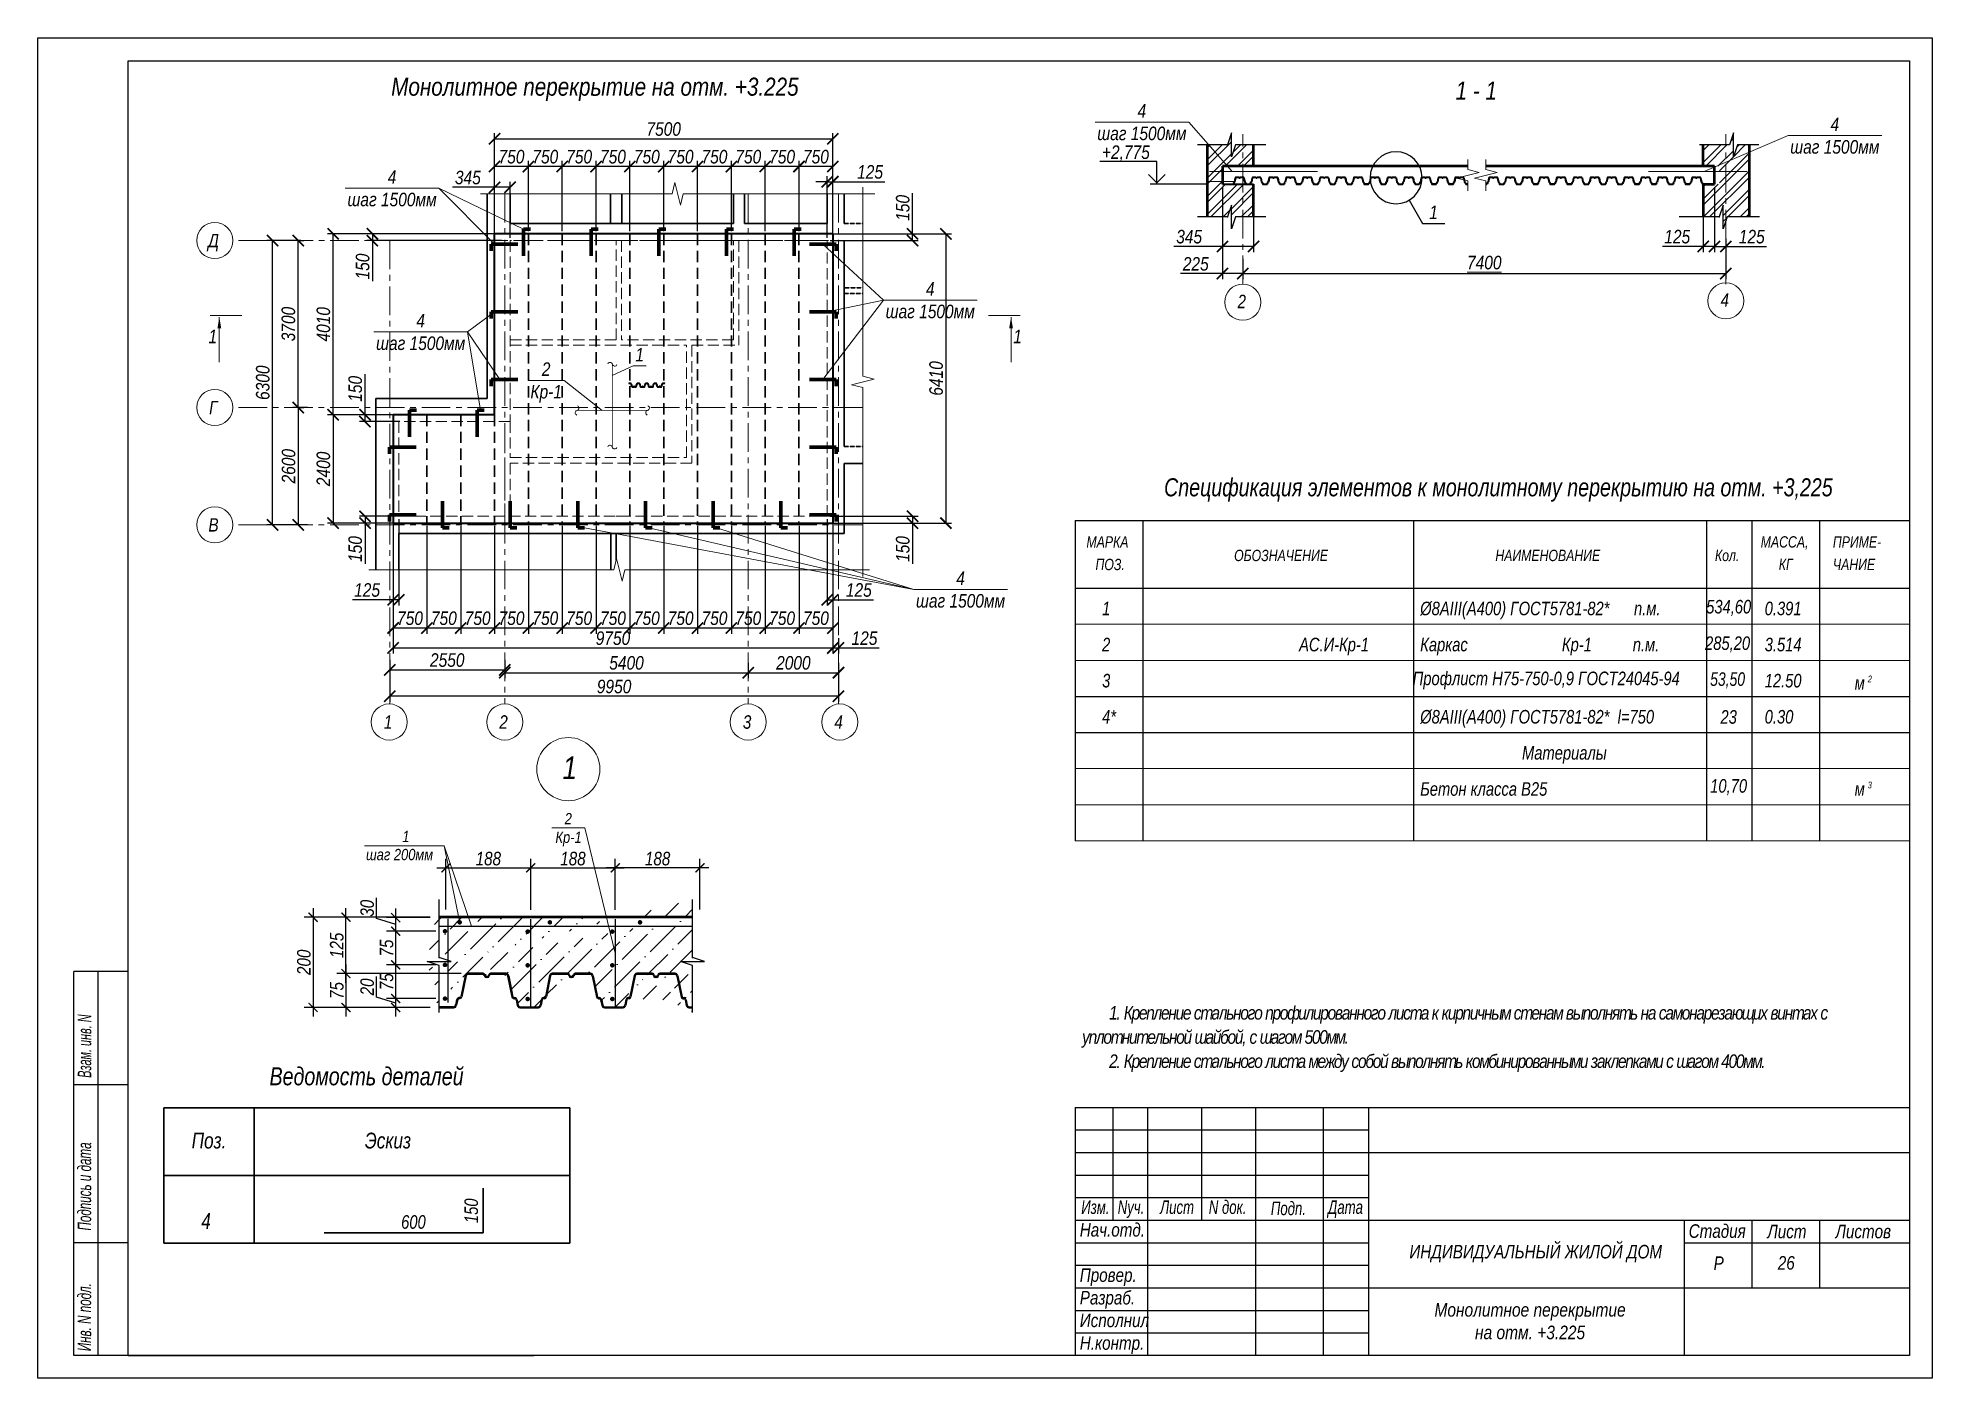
# Model space of a CAD drawing. Header units: millimetres. Extents: x 1582001 to 3303937, y 226471 to 491235.
# Drawn here: x 1666001 to 1708001, y 291255 to 320955 of the extents above; entities that cross this region are included whole.
import ezdxf
from ezdxf.enums import TextEntityAlignment as Align

# ---------------------------------------------------------------- set-up
doc = ezdxf.new("R2010")
doc.units = ezdxf.units.MM
for name, pattern in [('CENTER', [50.8, 31.75, -6.35, 6.35, -6.35]), ('DASHED2', [0.375, 0.25, -0.125]), ('GOST2.303 4', [7, 5, -2, 0]), ('gost5', [7, 5, -2, 0])]:
    doc.linetypes.add(name, pattern=pattern)
doc.layers.get('Defpoints').update_dxf_attribs({"color": 255, "lineweight": 30})
for name, color, linetype in [('00', 15, 'Continuous'), ('6', 7, 'Continuous'), ('Spezifikazia', 250, 'Continuous'), ('Формуляр', 138, 'Continuous')]:
    doc.layers.add(name, color=color, linetype=linetype)
for name, color, linetype, lineweight in [('A-Wall-G', 22, 'Continuous', 50), ('армирование', 20, 'Continuous', 30), ('Оси', 251, 'CENTER', 9), ('Основная', 250, 'Continuous', 40), ('перекрытия', 7, 'Continuous', 40), ('Размеры', 7, 'Continuous', 18), ('средние', 92, 'Continuous', 30), ('Стены несущие', 7, 'Continuous', 40), ('таблица', 7, 'Continuous', 30), ('Текст', 202, 'Continuous', 15), ('Текст-пояснений', 135, 'Continuous', 15), ('тонкие', 163, 'Continuous', 20), ('Штриховки', 251, 'Continuous', 20)]:
    doc.layers.add(name, color=color, linetype=linetype, lineweight=lineweight)
doc.styles.add('GOST 2.304', font='ARIALNI.TTF', dxfattribs={"width": 0.98, "height": 300})
doc.styles.get("Standard").update_dxf_attribs({"font": 'ARIALNI.TTF', "height": 300})
doc.styles.add('STYLE1', font='ARIALNI.TTF', dxfattribs={"height": 300})
doc.styles.add('стиль1', font='ARIALNI.TTF', dxfattribs={"width": 0.98, "height": 300})
doc.styles.add('Текст', font='ARIALNI.TTF')
doc.dimstyles.new('ISO-25', dxfattribs={"dimscale": 100, "dimtxt": 2.5, "dimasz": 2.5, "dimexe": 1.25, "dimexo": 0.625, "dimtad": 1, "dimdec": 0, "dimtxsty": 'Standard', "dimblk": 'ARCHTICK', "dimcen": 2.5, "dimadec": 0, "dimazin": 0, "dimtfac": 1, "dimtdec": 0, "dimtmove": 0, "dimatfit": 3, "dimfxl": 0, "dimarcsym": 0})
doc.dimstyles.new('М_10', dxfattribs={"dimtxt": 270, "dimasz": 200, "dimexe": 200, "dimexo": 200, "dimgap": 50, "dimtad": 1, "dimdec": 0, "dimlfac": 0.1, "dimzin": 0, "dimdsep": 46, "dimtxsty": 'стиль1', "dimblk": 'ARCHTICK', "dimcen": 200, "dimdle": 200, "dimadec": 0, "dimazin": 0, "dimtfac": 1, "dimtdec": 0, "dimtofl": 0, "dimtmove": 1, "dimatfit": 3, "dimldrblk": 'NONE', "dimfxl": 0, "dimtolj": 1, "dimtzin": 0, "dimarcsym": 0})
doc.dimstyles.new('х2', dxfattribs={"dimscale": 100, "dimtxt": 2.5, "dimasz": 2.5, "dimexe": 1.25, "dimexo": 0.625, "dimtad": 1, "dimdec": 0, "dimlfac": 0.5, "dimtxsty": 'Standard', "dimblk": 'ARCHTICK', "dimcen": 2.5, "dimadec": 0, "dimazin": 0, "dimtfac": 1, "dimtdec": 0, "dimtmove": 0, "dimatfit": 3, "dimfxl": 0, "dimarcsym": 0})

msp = doc.modelspace()

# ---------------------------------------------------------------- texts
at = {"ltscale": 2, "char_height": 400, "width": 12867.82, "attachment_point": 1, "style": 'STYLE1'}
for s, insert in [('Монолитное перекрытие на отм. +3.225', (1673835, 320074.2)), ('1 - 1', (1697435.5, 319988.6))]:
    msp.add_mtext(s, dxfattribs=dict(at, insert=insert))
at = {"layer": 'Spezifikazia', "style": 'STYLE1'}
for s, height, width, p in [('Спецификация элементов к монолитному перекрытию на отм. +3,225', 400, 0.95, (1690971.4, 310796.2)), ('МАРКА', 250, 0.95, (1689250.5, 309661)), ('ОБОЗНАЧЕНИЕ', 250, 0.95, (1692523.7, 309361)), ('НАИМЕНОВАНИЕ', 250, 0.95, (1698316.8, 309361)), ('Кол.', 250, 0.95, (1703185.6, 309361)), ('МАССА,', 250, 0.95, (1704200.7, 309661)), ('ПРИМЕ-', 250, 0.95, (1705800.7, 309661)), ('ПОЗ.', 250, 0.95, (1689450.5, 309161)), ('КГ', 250, 0.95, (1704600.7, 309161)), ('ЧАНИЕ', 250, 0.95, (1705800.7, 309161)), ('1', 300, 0.95, (1689597.3, 308161)), ('%%C8AIII(А400) ГОСТ5781-82*      п.м.', 300, 0.95, (1696650.1, 308161)), ('534,60', 300, 0.95, (1702990.9, 308200.2)), ('0.391', 300, 0.95, (1704288.7, 308161)), ('2', 300, 0.95, (1689597.3, 307361)), ('АС.И-Кр-1', 300, 0.95, (1693965.8, 307361)), ('Каркас                       Кр-1          п.м.', 300, 0.95, (1696650.1, 307361)), ('285,20', 300, 0.95, (1702966.3, 307392.2)), ('3.514', 300, 0.95, (1704288.7, 307361)), ('3', 300, 0.95, (1689597.3, 306561)), ('3', 300, 0.95, (1689597.3, 306561)), ('Профлист Н75-750-0,9 ГОСT24045-94', 300, 0.95, (1696483.2, 306611)), ('53,50', 300, 0.9, (1703078.7, 306595.4)), ('12.50', 300, 0.95, (1704288.7, 306561)), ('м', 300, 0.95, (1706284.5, 306511)), ('м', 300, 0.95, (1706284.5, 306511)), ('2', 150, 0.95, (1706574.7, 306673.7)), ('2', 150, 0.95, (1706574.7, 306673.7)), ('4*', 300, 0.95, (1689597.3, 305761)), ('%%C8AIII(А400) ГОСТ5781-82*  l=750', 300, 0.95, (1696650.1, 305761)), ('23', 300, 0.95, (1703308.4, 305756.7)), ('0.30', 300, 0.95, (1704288.7, 305761)), ('Материалы', 300, 0.95, (1698907.4, 304961)), ('10,70', 300, 0.95, (1703080.8, 304228.5)), ('Бетон класса В25', 300, 0.95, (1696650.1, 304161)), ('м', 300, 0.95, (1706284.5, 304161)), ('3', 150, 0.95, (1706574.7, 304323.7))]:
    msp.add_text(s, height=height, dxfattribs=dict(at, width=width)).set_placement(p)
at = {"layer": 'Оси', "linetype": 'Continuous', "ltscale": 100, "style": 'GOST 2.304'}
for s, p in [('Д', (1669895.2, 316462.9)), ('Г', (1669895.2, 312762.9)), ('В', (1669895.2, 310162.9)), ('1', (1673765.2, 305794.6)), ('2', (1676325.2, 305794.6)), ('3', (1681725.2, 305794.6)), ('4', (1683755.2, 305794.6))]:
    msp.add_text(s, height=297.2, dxfattribs=at).set_placement(p, align=Align.MIDDLE_CENTER)
at = {"layer": 'Оси', "linetype": 'Continuous', "ltscale": 100, "attachment_point": 4, "style": 'GOST 2.304'}
for s, insert, char_height in [('{2}', (1692601.6, 315113.9), 297.23), ('4', (1703311.8, 315146.8), 297.2)]:
    msp.add_mtext(s, dxfattribs=dict(at, insert=insert, char_height=char_height))
at = {"layer": 'Размеры', "lineweight": 9, "ltscale": 100, "style": 'Текст'}
for s, p in [('4', (1690384.3, 319188.8)), ('шаг 1500мм', (1689491.2, 318688.8)), ('4', (1705748.8, 318889.8)), ('шаг 1500мм', (1704855.6, 318389.8)), ('2', (1677174.5, 313464.5)), ('1', (1679247.6, 313785.2)), ('Кр-1', (1676921.5, 312964.5))]:
    msp.add_text(s, height=300, dxfattribs=at).set_placement(p)
at = {"layer": 'Размеры', "linetype": 'Continuous', "lineweight": 25, "ltscale": 100}
msp.add_text('+2,775', height=300, dxfattribs=at).set_placement((1689593.4, 318272.8))
at = {"layer": 'Размеры', "ltscale": 100, "style": 'Текст'}
for s, p in [('4', (1673758.6, 317723.4)), ('шаг 1500мм', (1672865.5, 317223.4)), ('4', (1685692, 315242.9)), ('шаг 1500мм', (1684798.8, 314742.9)), ('4', (1674392.8, 314538.7)), ('шаг 1500мм', (1673499.7, 314038.7)), ('4', (1686363.8, 308830.4)), ('шаг 1500мм', (1685470.7, 308330.4))]:
    msp.add_text(s, height=300, dxfattribs=at).set_placement(p)
at = {"layer": 'Размеры', "lineweight": 25, "ltscale": 100}
msp.add_text('1', height=300, dxfattribs=at).set_placement((1696851.7, 316940.9))
at = {"layer": 'Размеры', "linetype": 'Continuous', "ltscale": 100}
for p in [(1669782.7, 314188.7), (1687628, 314188.7)]:
    msp.add_text('1', height=300, dxfattribs=at).set_placement(p)
at = {"layer": 'Текст', "style": 'STYLE1', "width": 0.95}
for s, height, p in [('Ведомость деталей', 400, (1671136.9, 297743.9)), ('Поз.', 350, (1669410.5, 296343.6)), ('Эскиз', 350, (1673250.4, 296343.6)), ('4', 350, (1669623.4, 294560.8)), ('4', 350, (1669623.4, 294560.8)), ('600', 300, (1674055.3, 294564.9))]:
    msp.add_text(s, height=height, dxfattribs=at).set_placement(p)
at = {"layer": 'Текст', "ltscale": 100, "style": 'STYLE1', "width": 0.95}
msp.add_text('150', height=300, rotation=90, dxfattribs=at).set_placement((1675758.8, 294690.8))
at = {"layer": 'Текст', "insert": (1689153, 299499.9), "char_height": 300, "width": 18438.339, "attachment_point": 1, "line_spacing_factor": 1.071429, "style": 'STYLE1'}
msp.add_mtext('\\pi600;{\\T0.85;1. Крепление стального профилированного листа к кирпичным стенам выполнять на самонарезающих винтах с уплотнительной шайбой, с шагом 500мм.\\P\\pt1.2e+004;2. Крепление стального листа между собой выполнять комбинированными заклепками с шагом 400мм.}', dxfattribs=at)
at = {"layer": 'Текст-пояснений', "ltscale": 2, "style": 'STYLE1'}
msp.add_text('1', height=500, dxfattribs=at).set_placement((1677634.4, 304531))
at = {"layer": 'Текст-пояснений', "ltscale": 2, "char_height": 250, "width": 12867.82, "attachment_point": 1, "style": 'STYLE1'}
for s, insert in [('2', (1677681.9, 303777.8)), ('1', (1674081.1, 303383.1)), ('Кр-1', (1677475.9, 303366.2)), ('шаг 200мм', (1673275.6, 302982.4))]:
    msp.add_mtext(s, dxfattribs=dict(at, insert=insert))
at = {"layer": 'Формуляр', "color": 0, "style": 'STYLE1'}
for s, width, p in [('Взам. инв. N', 0.7, (1667184.7, 297910.5)), ('Подпись и дата', 0.75, (1667181.9, 294524.9)), ('Инв. N подл.', 0.75, (1667181.9, 291851.5))]:
    msp.add_text(s, height=300, rotation=90, dxfattribs=dict(at, width=width)).set_placement(p)
for s, width, p in [('Изм.', 0.85, (1689134.8, 294893.1)), ('Nуч.', 0.85, (1689944.3, 294893.1)), ('Лист', 0.85, (1690883.8, 294893.1)), ('N док.', 0.85, (1691963.1, 294893.1)), ('Подп.', 0.85, (1693339.2, 294866.2)), ('Дата', 0.85, (1694607.3, 294893.1)), ('Нач.отд.', 0.98, (1689103, 294391.4)), ('Стадия', 0.98, (1702604.2, 294363.2)), ('Лист', 0.98, (1704348, 294354.3)), ('Листов', 0.98, (1705859, 294354.3)), ('ИНДИВИДУАЛЬНЫЙ ЖИЛОЙ ДОМ', 0.98, (1696410.6, 293906.3)), ('Провер.', 0.98, (1689103, 293388.1)), ('Р', 0.98, (1703156.7, 293652.3)), ('Р', 0.98, (1703156.7, 293652.3)), ('26', 0.98, (1704579.9, 293658.4)), ('Разраб.', 0.98, (1689103, 292886.5)), ('Исполнил', 0.98, (1689103, 292384.8)), ('Н.контр.', 0.98, (1689103, 291883.2))]:
    msp.add_text(s, height=300, dxfattribs=dict(at, width=width)).set_placement(p)
at = {"layer": 'Формуляр', "color": 0, "insert": (1699086.2, 292917.5), "char_height": 300, "width": 12867.82, "attachment_point": 2, "style": 'STYLE1'}
msp.add_mtext('Монолитное перекрытие \\Pна отм. +3.225', dxfattribs=at)

# ---------------------------------------------------------------- blocks, each defined once
blk = doc.blocks.new('1')
at = {"layer": 'перекрытия', "lineweight": 40, "ltscale": 100}
for p, q in [((0, 2), (80, 2)), ((95, 34), (90, 10)), ((97, 34), (92, 10)), ((107, 42), (105, 42)), ((107, 40), (105, 40)), ((132, 142), (114, 47)), ((134, 142), (115, 46)), ((210, 152), (144, 152)), ((210, 150), (144, 150)), ((230, 138), (226, 138)), ((230, 136), (226, 136)), ((311, 152), (246, 152)), ((311, 150), (246, 150)), ((321, 142), (340, 46)), ((323, 142), (342, 47)), ((348, 42), (351, 42)), ((348, 40), (351, 40)), ((359, 34), (363, 10)), ((360, 34), (365, 10)), ((375, 2), (455, 2)), ((375, 0), (455, 0)), ((470, 34), (465, 10)), ((470, 34), (465, 10)), ((472, 34), (467, 10)), ((472, 34), (467, 10)), ((482, 42), (480, 42)), ((482, 42), (480, 42)), ((482, 40), (480, 40)), ((482, 40), (480, 40)), ((507, 142), (489, 47)), ((509, 142), (490, 46)), ((585, 152), (519, 152)), ((585, 150), (519, 150)), ((605, 138), (601, 138)), ((605, 136), (601, 136)), ((686, 152), (621, 152)), ((686, 150), (621, 150)), ((696, 142), (715, 46)), ((698, 142), (717, 47)), ((723, 42), (726, 42)), ((723, 40), (726, 40)), ((734, 34), (738, 10)), ((735, 34), (740, 10)), ((750, 2), (830, 2)), ((750, 0), (830, 0))]:
    blk.add_line(p, q, dxfattribs=at)
for centre, radius, start, end in [((80, 12), 12, 270, 348.8738), ((80, 12), 10.2, 270, 348.8738), ((105, 32), 9.8, 90, 168.8738), ((105, 32), 8, 90, 168.8738), ((107, 48), 6.2, 270, 348.8738), ((107, 48), 8, 270, 348.8738), ((144, 140), 11.8, 90, 168.8738), ((144, 140), 10, 90, 168.8738), ((210, 142), 9.8, 7.1808, 90), ((210, 142), 8, 7.1808, 90), ((226, 144), 8, 187.1808, 270), ((226, 144), 6.2, 187.1808, 270), ((230, 144), 8, 270, 352.8192), ((230, 144), 6.2, 270, 352.8192), ((246, 142), 9.8, 90, 172.8192), ((246, 142), 8, 90, 172.8192), ((311, 140), 11.8, 11.1262, 90), ((311, 140), 10, 11.1262, 90), ((348, 48), 8, 191.1262, 270), ((348, 48), 6.2, 191.1262, 270), ((351, 32), 9.8, 11.1262, 90), ((351, 32), 8, 11.1262, 90), ((375, 12), 12, 191.1262, 270), ((375, 12), 10.2, 191.1262, 270), ((455, 12), 12, 270, 348.8738), ((455, 12), 10.2, 270, 348.8738), ((455, 12), 12, 270, 348.8738), ((455, 12), 10.2, 270, 348.8738), ((480, 32), 9.8, 90, 168.8738), ((480, 32), 9.8, 90, 168.8738), ((480, 32), 8, 90, 168.8738), ((480, 32), 8, 90, 168.8738), ((482, 48), 6.2, 270, 348.8738), ((482, 48), 6.2, 270, 348.8738), ((482, 48), 8, 270, 348.8738), ((482, 48), 8, 270, 348.8738), ((519, 140), 11.8, 90, 168.8738), ((519, 140), 10, 90, 168.8738), ((585, 142), 9.8, 7.1808, 90), ((585, 142), 8, 7.1808, 90), ((601, 144), 8, 187.1808, 270), ((601, 144), 6.2, 187.1808, 270), ((605, 144), 8, 270, 352.8192), ((605, 144), 6.2, 270, 352.8192), ((621, 142), 9.8, 90, 172.8192), ((621, 142), 8, 90, 172.8192), ((686, 140), 11.8, 11.1262, 90), ((686, 140), 10, 11.1262, 90), ((723, 48), 8, 191.1262, 270), ((723, 48), 6.2, 191.1262, 270), ((726, 32), 9.8, 11.1262, 90), ((726, 32), 8, 11.1262, 90), ((750, 12), 12, 191.1262, 270), ((750, 12), 10.2, 191.1262, 270)]:
    blk.add_arc(centre, radius, start, end, dxfattribs=at)
blk = doc.blocks.new('_ArchTick')
at = {"color": 0, "linetype": 'ByBlock', "const_width": 0.15}
blk.add_lwpolyline([(-0.5, -0.5), (0.5, 0.5)], dxfattribs=at)
blk = doc.blocks.new('*D1952')
at = {"layer": 'Defpoints', "color": 0, "lineweight": -3, "ltscale": 100, "transparency": 16777216}
for p in [(1703426, 316508), (1692715, 316021), (1703426, 315731)]:
    blk.add_point(p, dxfattribs=at)
at = {"layer": 'Размеры', "color": 0, "lineweight": -2, "ltscale": 100, "transparency": 16777216}
for p, q in [((1703426, 316446), (1703426, 315606)), ((1692715, 315959), (1692715, 315606)), ((1692715, 315731), (1703426, 315731))]:
    blk.add_line(p, q, dxfattribs=at)
at = {"layer": 'Размеры', "color": 0, "lineweight": -2, "ltscale": 100, "transparency": 16777216, "xscale": 250, "yscale": 250, "zscale": 250, "rotation": 180}
blk.add_blockref('_ArchTick', (1692715, 315731), dxfattribs=at)
at = {"layer": 'Размеры', "color": 0, "lineweight": -2, "ltscale": 100, "transparency": 16777216, "xscale": 250, "yscale": 250, "zscale": 250}
blk.add_blockref('_ArchTick', (1703426, 315731), dxfattribs=at)
at = {"layer": 'Размеры', "color": 0, "ltscale": 100, "transparency": 16777216, "insert": (1698071, 315974), "char_height": 300, "attachment_point": 5}
blk.add_mtext('\\L7400', dxfattribs=at)
blk = doc.blocks.new('*D1953')
at = {"layer": 'Defpoints', "color": 0, "lineweight": -3, "ltscale": 100, "transparency": 16777216}
for p in [(1692266, 316813), (1692715, 316124), (1692266, 315731)]:
    blk.add_point(p, dxfattribs=at)
at = {"layer": 'Размеры', "color": 0, "lineweight": -2, "ltscale": 100, "transparency": 16777216}
for p, q in [((1692266, 316750), (1692266, 315606)), ((1692715, 316062), (1692715, 315606)), ((1692266, 315731), (1691332, 315731)), ((1692715, 315731), (1692266, 315731))]:
    blk.add_line(p, q, dxfattribs=at)
at = {"layer": 'Размеры', "color": 0, "lineweight": -2, "ltscale": 100, "transparency": 16777216, "xscale": 250, "yscale": 250, "zscale": 250, "rotation": 180}
blk.add_blockref('_ArchTick', (1692266, 315731), dxfattribs=at)
at = {"layer": 'Размеры', "color": 0, "lineweight": -2, "ltscale": 100, "transparency": 16777216, "xscale": 250, "yscale": 250, "zscale": 250}
blk.add_blockref('_ArchTick', (1692715, 315731), dxfattribs=at)
at = {"layer": 'Размеры', "color": 0, "ltscale": 100, "transparency": 16777216, "insert": (1691674, 315946), "char_height": 300, "attachment_point": 5}
blk.add_mtext('225', dxfattribs=at)
blk = doc.blocks.new('*D2137')
at = {"layer": 'Defpoints', "color": 0, "lineweight": -3, "ltscale": 100, "transparency": 16777216}
for p in [(1692266, 317713), (1692955, 317713), (1692266, 316333)]:
    blk.add_point(p, dxfattribs=at)
at = {"layer": 'Размеры', "color": 0, "lineweight": -2, "ltscale": 100, "transparency": 16777216}
for p, q in [((1692266, 317650), (1692266, 316208)), ((1692955, 317650), (1692955, 316208)), ((1692266, 316333), (1691184, 316333)), ((1692955, 316333), (1692266, 316333))]:
    blk.add_line(p, q, dxfattribs=at)
at = {"layer": 'Размеры', "color": 0, "lineweight": -2, "ltscale": 100, "transparency": 16777216, "xscale": 250, "yscale": 250, "zscale": 250, "rotation": 180}
blk.add_blockref('_ArchTick', (1692266, 316333), dxfattribs=at)
at = {"layer": 'Размеры', "color": 0, "lineweight": -2, "ltscale": 100, "transparency": 16777216, "xscale": 250, "yscale": 250, "zscale": 250}
blk.add_blockref('_ArchTick', (1692955, 316333), dxfattribs=at)
at = {"layer": 'Размеры', "color": 0, "ltscale": 100, "transparency": 16777216, "insert": (1691527, 316549), "char_height": 300, "attachment_point": 5}
blk.add_mtext('345', dxfattribs=at)
blk = doc.blocks.new('*D1954')
at = {"layer": 'Defpoints', "color": 0, "lineweight": -3, "ltscale": 100, "transparency": 16777216}
for p in [(1702926, 317678), (1703176, 317713), (1702926, 316333)]:
    blk.add_point(p, dxfattribs=at)
at = {"layer": 'Размеры', "color": 0, "lineweight": -2, "ltscale": 100, "transparency": 16777216}
for p, q in [((1702926, 317616), (1702926, 316208)), ((1703176, 317650), (1703176, 316208)), ((1702926, 316333), (1702023, 316333)), ((1703176, 316333), (1702926, 316333))]:
    blk.add_line(p, q, dxfattribs=at)
at = {"layer": 'Размеры', "color": 0, "lineweight": -2, "ltscale": 100, "transparency": 16777216, "xscale": 250, "yscale": 250, "zscale": 250, "rotation": 180}
blk.add_blockref('_ArchTick', (1702926, 316333), dxfattribs=at)
at = {"layer": 'Размеры', "color": 0, "lineweight": -2, "ltscale": 100, "transparency": 16777216, "xscale": 250, "yscale": 250, "zscale": 250}
blk.add_blockref('_ArchTick', (1703176, 316333), dxfattribs=at)
at = {"layer": 'Размеры', "color": 0, "ltscale": 100, "transparency": 16777216, "insert": (1702349, 316549), "char_height": 300, "attachment_point": 5}
blk.add_mtext('125', dxfattribs=at)
blk = doc.blocks.new('*D1955')
at = {"layer": 'Defpoints', "color": 0, "lineweight": -3, "ltscale": 100, "transparency": 16777216}
for p in [(1703176, 316611), (1703426, 316571), (1703426, 316333)]:
    blk.add_point(p, dxfattribs=at)
at = {"layer": 'Размеры', "color": 0, "lineweight": -2, "ltscale": 100, "transparency": 16777216}
for p, q in [((1703176, 316548), (1703176, 316208)), ((1703176, 316333), (1703426, 316333)), ((1703426, 316508), (1703426, 316208)), ((1703426, 316333), (1704329, 316333))]:
    blk.add_line(p, q, dxfattribs=at)
at = {"layer": 'Размеры', "color": 0, "lineweight": -2, "ltscale": 100, "transparency": 16777216, "xscale": 250, "yscale": 250, "zscale": 250, "rotation": 180}
blk.add_blockref('_ArchTick', (1703176, 316333), dxfattribs=at)
at = {"layer": 'Размеры', "color": 0, "lineweight": -2, "ltscale": 100, "transparency": 16777216, "xscale": 250, "yscale": 250, "zscale": 250}
blk.add_blockref('_ArchTick', (1703426, 316333), dxfattribs=at)
at = {"layer": 'Размеры', "color": 0, "ltscale": 100, "transparency": 16777216, "insert": (1704002, 316549), "char_height": 300, "attachment_point": 5}
blk.add_mtext('125', dxfattribs=at)
blk = doc.blocks.new('*D1956')
at = {"layer": 'Defpoints', "color": 0, "lineweight": -3, "ltscale": 100, "transparency": 16777216}
for p in [(1673934, 299665), (1674901, 299469), (1675027, 299665)]:
    blk.add_point(p, dxfattribs=at)
at = {"layer": 'Штриховки', "color": 0, "lineweight": -2, "ltscale": 100, "transparency": 16777216}
for p, q in [((1673506, 299695), (1673506, 300153)), ((1673934, 299567), (1673506, 299695)), ((1674827, 299665), (1673734, 299665)), ((1674701, 299469), (1673734, 299469)), ((1673934, 299269), (1673934, 299865))]:
    blk.add_line(p, q, dxfattribs=at)
at = {"layer": 'Штриховки', "color": 0, "lineweight": -2, "ltscale": 100, "transparency": 16777216, "xscale": 200, "yscale": 200, "zscale": 200}
for p, rotation in [((1673934, 299665), 90), ((1673934, 299469), 270)]:
    blk.add_blockref('_ArchTick', p, dxfattribs=dict(at, rotation=rotation))
at = {"layer": 'Штриховки', "color": 0, "ltscale": 100, "transparency": 16777216, "insert": (1673303, 299924), "char_height": 300, "attachment_point": 5, "rotation": 90, "style": 'стиль1'}
blk.add_mtext('\\A1;20', dxfattribs=at)
blk = doc.blocks.new('_None')
blk = doc.blocks.new('*D1957')
at = {"layer": 'Defpoints', "color": 0, "lineweight": -3, "ltscale": 100, "transparency": 16777216}
for p in [(1673934, 301159), (1675027, 301159), (1675027, 300412)]:
    blk.add_point(p, dxfattribs=at)
at = {"layer": 'Штриховки', "color": 0, "lineweight": -2, "ltscale": 100, "transparency": 16777216}
for p, q in [((1674827, 301159), (1673734, 301159)), ((1673934, 300212), (1673934, 301359)), ((1674827, 300412), (1673734, 300412))]:
    blk.add_line(p, q, dxfattribs=at)
at = {"layer": 'Штриховки', "color": 0, "lineweight": -2, "ltscale": 100, "transparency": 16777216, "xscale": 200, "yscale": 200, "zscale": 200}
for p, rotation in [((1673934, 301159), 90), ((1673934, 300412), 270)]:
    blk.add_blockref('_ArchTick', p, dxfattribs=dict(at, rotation=rotation))
at = {"layer": 'Штриховки', "color": 0, "ltscale": 100, "transparency": 16777216, "insert": (1673732, 300785), "char_height": 300, "attachment_point": 5, "rotation": 90, "style": 'стиль1'}
blk.add_mtext('\\A1;75', dxfattribs=at)
blk = doc.blocks.new('*D1958')
at = {"layer": 'Defpoints', "color": 0, "lineweight": -3, "ltscale": 100, "transparency": 16777216}
for p in [(1673934, 300412), (1675027, 300412), (1675027, 299665)]:
    blk.add_point(p, dxfattribs=at)
at = {"layer": 'Штриховки', "color": 0, "lineweight": -2, "ltscale": 100, "transparency": 16777216}
for p, q in [((1674827, 300412), (1673734, 300412)), ((1673934, 299465), (1673934, 300612)), ((1674827, 299665), (1673734, 299665))]:
    blk.add_line(p, q, dxfattribs=at)
at = {"layer": 'Штриховки', "color": 0, "lineweight": -2, "ltscale": 100, "transparency": 16777216, "xscale": 200, "yscale": 200, "zscale": 200}
for p, rotation in [((1673934, 300412), 90), ((1673934, 299665), 270)]:
    blk.add_blockref('_ArchTick', p, dxfattribs=dict(at, rotation=rotation))
at = {"layer": 'Штриховки', "color": 0, "ltscale": 100, "transparency": 16777216, "insert": (1673732, 300038), "char_height": 300, "attachment_point": 5, "rotation": 90, "style": 'стиль1'}
blk.add_mtext('\\A1;75', dxfattribs=at)
blk = doc.blocks.new('*D1959')
at = {"layer": 'Defpoints', "color": 0, "lineweight": -3, "ltscale": 100, "transparency": 16777216}
for p in [(1673934, 301459), (1674901, 301459), (1675027, 301159)]:
    blk.add_point(p, dxfattribs=at)
at = {"layer": 'Штриховки', "color": 0, "lineweight": -2, "ltscale": 100, "transparency": 16777216}
for p, q in [((1673506, 301438), (1673506, 301897)), ((1673934, 300959), (1673934, 301659)), ((1673934, 301309), (1673506, 301438)), ((1674701, 301459), (1673734, 301459)), ((1674827, 301159), (1673734, 301159))]:
    blk.add_line(p, q, dxfattribs=at)
at = {"layer": 'Штриховки', "color": 0, "lineweight": -2, "ltscale": 100, "transparency": 16777216, "xscale": 200, "yscale": 200, "zscale": 200}
for p, rotation in [((1673934, 301459), 90), ((1673934, 301159), 270)]:
    blk.add_blockref('_ArchTick', p, dxfattribs=dict(at, rotation=rotation))
at = {"layer": 'Штриховки', "color": 0, "ltscale": 100, "transparency": 16777216, "insert": (1673303, 301667), "char_height": 300, "attachment_point": 5, "rotation": 90, "style": 'стиль1'}
blk.add_mtext('\\A1;30', dxfattribs=at)
blk = doc.blocks.new('*D1960')
at = {"layer": 'Defpoints', "color": 0, "lineweight": -3, "ltscale": 100, "transparency": 16777216}
for p in [(1675585, 300218), (1672832, 299469), (1674901, 299469)]:
    blk.add_point(p, dxfattribs=at)
at = {"layer": 'Штриховки', "color": 0, "lineweight": -2, "ltscale": 100, "transparency": 16777216}
for p, q in [((1672832, 300418), (1672832, 299269)), ((1675385, 300218), (1672632, 300218)), ((1674701, 299469), (1672632, 299469))]:
    blk.add_line(p, q, dxfattribs=at)
at = {"layer": 'Штриховки', "color": 0, "lineweight": -2, "ltscale": 100, "transparency": 16777216, "xscale": 200, "yscale": 200, "zscale": 200}
for p, rotation in [((1672832, 300218), 90), ((1672832, 299469), 270)]:
    blk.add_blockref('_ArchTick', p, dxfattribs=dict(at, rotation=rotation))
at = {"layer": 'Штриховки', "color": 0, "ltscale": 100, "transparency": 16777216, "insert": (1672630, 299844), "char_height": 300, "attachment_point": 5, "rotation": 90, "style": 'стиль1'}
blk.add_mtext('\\A1;75', dxfattribs=at)
blk = doc.blocks.new('*D1961')
at = {"layer": 'Defpoints', "color": 0, "lineweight": -3, "ltscale": 100, "transparency": 16777216}
for p in [(1674901, 301469), (1672104, 299469), (1674701, 299469)]:
    blk.add_point(p, dxfattribs=at)
at = {"layer": 'Штриховки', "color": 0, "lineweight": -2, "ltscale": 100, "transparency": 16777216}
for p, q in [((1672104, 301669), (1672104, 299269)), ((1674701, 301469), (1671904, 301469)), ((1674501, 299469), (1671904, 299469))]:
    blk.add_line(p, q, dxfattribs=at)
at = {"layer": 'Штриховки', "color": 0, "lineweight": -2, "ltscale": 100, "transparency": 16777216, "xscale": 200, "yscale": 200, "zscale": 200}
for p, rotation in [((1672104, 301469), 90), ((1672104, 299469), 270)]:
    blk.add_blockref('_ArchTick', p, dxfattribs=dict(at, rotation=rotation))
at = {"layer": 'Штриховки', "color": 0, "ltscale": 100, "transparency": 16777216, "insert": (1671900, 300469), "char_height": 300, "attachment_point": 5, "rotation": 90, "style": 'стиль1'}
blk.add_mtext('\\A1;200', dxfattribs=at)
blk = doc.blocks.new('*D1962')
at = {"layer": 'Defpoints', "color": 0, "lineweight": -3, "ltscale": 100, "transparency": 16777216}
for p in [(1672832, 301469), (1673130, 301469), (1673130, 300218)]:
    blk.add_point(p, dxfattribs=at)
at = {"layer": 'Штриховки', "color": 0, "lineweight": -2, "ltscale": 100, "transparency": 16777216}
for p, q in [((1672832, 300018), (1672832, 301669)), ((1672930, 301469), (1672632, 301469)), ((1672930, 300218), (1672632, 300218))]:
    blk.add_line(p, q, dxfattribs=at)
at = {"layer": 'Штриховки', "color": 0, "lineweight": -2, "ltscale": 100, "transparency": 16777216, "xscale": 200, "yscale": 200, "zscale": 200}
for p, rotation in [((1672832, 301469), 90), ((1672832, 300218), 270)]:
    blk.add_blockref('_ArchTick', p, dxfattribs=dict(at, rotation=rotation))
at = {"layer": 'Штриховки', "color": 0, "ltscale": 100, "transparency": 16777216, "insert": (1672629, 300844), "char_height": 300, "attachment_point": 5, "rotation": 90, "style": 'стиль1'}
blk.add_mtext('\\A1;125', dxfattribs=at)
blk = doc.blocks.new('*D1963')
at = {"layer": 'Defpoints', "color": 0, "lineweight": -3, "ltscale": 100, "transparency": 16777216}
for p in [(1678803, 302563), (1676928, 301429), (1678803, 301429)]:
    blk.add_point(p, dxfattribs=at)
at = {"layer": 'Штриховки', "color": 0, "lineweight": -2, "ltscale": 100, "transparency": 16777216}
for p, q in [((1676728, 302563), (1679003, 302563)), ((1676928, 301629), (1676928, 302763)), ((1678803, 301629), (1678803, 302763))]:
    blk.add_line(p, q, dxfattribs=at)
at = {"layer": 'Штриховки', "color": 0, "lineweight": -2, "ltscale": 100, "transparency": 16777216, "xscale": 200, "yscale": 200, "zscale": 200, "rotation": 180}
blk.add_blockref('_ArchTick', (1676928, 302563), dxfattribs=at)
at = {"layer": 'Штриховки', "color": 0, "lineweight": -2, "ltscale": 100, "transparency": 16777216, "xscale": 200, "yscale": 200, "zscale": 200}
blk.add_blockref('_ArchTick', (1678803, 302563), dxfattribs=at)
at = {"layer": 'Штриховки', "color": 0, "ltscale": 100, "transparency": 16777216, "insert": (1677865, 302766), "char_height": 300, "attachment_point": 5, "style": 'стиль1'}
blk.add_mtext('\\A1;188', dxfattribs=at)
blk = doc.blocks.new('*D1964')
at = {"layer": 'Defpoints', "color": 0, "lineweight": -3, "ltscale": 100, "transparency": 16777216}
for p in [(1676928, 302563), (1675049, 301438), (1676928, 301429)]:
    blk.add_point(p, dxfattribs=at)
at = {"layer": 'Штриховки', "color": 0, "lineweight": -2, "ltscale": 100, "transparency": 16777216}
for p, q in [((1674849, 302563), (1677128, 302563)), ((1675049, 301638), (1675049, 302763)), ((1676928, 301629), (1676928, 302763))]:
    blk.add_line(p, q, dxfattribs=at)
at = {"layer": 'Штриховки', "color": 0, "lineweight": -2, "ltscale": 100, "transparency": 16777216, "xscale": 200, "yscale": 200, "zscale": 200, "rotation": 180}
blk.add_blockref('_ArchTick', (1675049, 302563), dxfattribs=at)
at = {"layer": 'Штриховки', "color": 0, "lineweight": -2, "ltscale": 100, "transparency": 16777216, "xscale": 200, "yscale": 200, "zscale": 200}
blk.add_blockref('_ArchTick', (1676928, 302563), dxfattribs=at)
at = {"layer": 'Штриховки', "color": 0, "ltscale": 100, "transparency": 16777216, "insert": (1675989, 302766), "char_height": 300, "attachment_point": 5, "style": 'стиль1'}
blk.add_mtext('\\A1;188', dxfattribs=at)
blk = doc.blocks.new('*D1965')
at = {"layer": 'Defpoints', "color": 0, "lineweight": -3, "ltscale": 100, "transparency": 16777216}
for p in [(1678803, 302563), (1678803, 301429), (1680681, 301438)]:
    blk.add_point(p, dxfattribs=at)
at = {"layer": 'Штриховки', "color": 0, "lineweight": -2, "ltscale": 100, "transparency": 16777216}
for p, q in [((1680881, 302563), (1678603, 302563)), ((1678803, 301629), (1678803, 302763)), ((1680681, 301638), (1680681, 302763))]:
    blk.add_line(p, q, dxfattribs=at)
at = {"layer": 'Штриховки', "color": 0, "lineweight": -2, "ltscale": 100, "transparency": 16777216, "xscale": 200, "yscale": 200, "zscale": 200, "rotation": 180}
blk.add_blockref('_ArchTick', (1678803, 302563), dxfattribs=at)
at = {"layer": 'Штриховки', "color": 0, "lineweight": -2, "ltscale": 100, "transparency": 16777216, "xscale": 200, "yscale": 200, "zscale": 200}
blk.add_blockref('_ArchTick', (1680681, 302563), dxfattribs=at)
at = {"layer": 'Штриховки', "color": 0, "ltscale": 100, "transparency": 16777216, "insert": (1679742, 302766), "char_height": 300, "attachment_point": 5, "style": 'стиль1'}
blk.add_mtext('\\A1;188', dxfattribs=at)
blk = doc.blocks.new('*D1966')
at = {"layer": 'Defpoints', "color": 0, "lineweight": -3, "ltscale": 100, "transparency": 16777216}
for p in [(1683627, 318719), (1676127, 316463), (1683627, 316463)]:
    blk.add_point(p, dxfattribs=at)
at = {"layer": 'Размеры', "color": 0, "lineweight": -2, "ltscale": 100, "transparency": 16777216}
for p, q in [((1676127, 316525), (1676127, 318844)), ((1683627, 316525), (1683627, 318844)), ((1676127, 318719), (1683627, 318719))]:
    blk.add_line(p, q, dxfattribs=at)
at = {"layer": 'Размеры', "color": 0, "lineweight": -2, "ltscale": 100, "transparency": 16777216, "xscale": 250, "yscale": 250, "zscale": 250, "rotation": 180}
blk.add_blockref('_ArchTick', (1676127, 318719), dxfattribs=at)
at = {"layer": 'Размеры', "color": 0, "lineweight": -2, "ltscale": 100, "transparency": 16777216, "xscale": 250, "yscale": 250, "zscale": 250}
blk.add_blockref('_ArchTick', (1683627, 318719), dxfattribs=at)
at = {"layer": 'Размеры', "color": 0, "ltscale": 100, "transparency": 16777216, "insert": (1679877, 318934), "char_height": 300, "attachment_point": 5}
blk.add_mtext('7500', dxfattribs=at)
blk = doc.blocks.new('*D1967')
at = {"layer": 'Defpoints', "color": 0, "lineweight": -3, "ltscale": 100, "transparency": 16777216}
for p in [(1683627, 316613), (1683627, 310203), (1686134, 310203)]:
    blk.add_point(p, dxfattribs=at)
at = {"layer": 'Размеры', "color": 0, "lineweight": -2, "ltscale": 100, "transparency": 16777216}
for p, q in [((1683689, 316613), (1686259, 316613)), ((1686134, 316613), (1686134, 310203)), ((1683689, 310203), (1686259, 310203))]:
    blk.add_line(p, q, dxfattribs=at)
at = {"layer": 'Размеры', "color": 0, "lineweight": -2, "ltscale": 100, "transparency": 16777216, "xscale": 250, "yscale": 250, "zscale": 250}
for p, rotation in [((1686134, 316613), 90), ((1686134, 310203), 270)]:
    blk.add_blockref('_ArchTick', p, dxfattribs=dict(at, rotation=rotation))
at = {"layer": 'Размеры', "color": 0, "ltscale": 100, "transparency": 16777216, "insert": (1685918, 313408), "char_height": 300, "attachment_point": 5, "rotation": 90}
blk.add_mtext('6410', dxfattribs=at)
blk = doc.blocks.new('*D1968')
at = {"layer": 'Defpoints', "color": 0, "lineweight": -3, "ltscale": 100, "transparency": 16777216}
for p in [(1683502, 316613), (1683502, 316463), (1685394, 316613)]:
    blk.add_point(p, dxfattribs=at)
at = {"layer": 'Размеры', "color": 0, "lineweight": -2, "ltscale": 100, "transparency": 16777216}
for p, q in [((1685394, 316613), (1685394, 317514)), ((1683564, 316613), (1685519, 316613)), ((1683564, 316463), (1685519, 316463)), ((1685394, 316463), (1685394, 316613))]:
    blk.add_line(p, q, dxfattribs=at)
at = {"layer": 'Размеры', "color": 0, "lineweight": -2, "ltscale": 100, "transparency": 16777216, "xscale": 250, "yscale": 250, "zscale": 250}
for p, rotation in [((1685394, 316613), 90), ((1685394, 316463), 270)]:
    blk.add_blockref('_ArchTick', p, dxfattribs=dict(at, rotation=rotation))
at = {"layer": 'Размеры', "color": 0, "ltscale": 100, "transparency": 16777216, "insert": (1685178, 317188), "char_height": 300, "attachment_point": 5, "rotation": 90}
blk.add_mtext('150', dxfattribs=at)
blk = doc.blocks.new('*D1969')
at = {"layer": 'Defpoints', "color": 0, "lineweight": -3, "ltscale": 100, "transparency": 16777216}
for p in [(1683502, 310353), (1683502, 310203), (1685394, 310203)]:
    blk.add_point(p, dxfattribs=at)
at = {"layer": 'Размеры', "color": 0, "lineweight": -2, "ltscale": 100, "transparency": 16777216}
for p, q in [((1683564, 310353), (1685519, 310353)), ((1683564, 310203), (1685519, 310203)), ((1685394, 310353), (1685394, 310203)), ((1685394, 310203), (1685394, 309302))]:
    blk.add_line(p, q, dxfattribs=at)
at = {"layer": 'Размеры', "color": 0, "lineweight": -2, "ltscale": 100, "transparency": 16777216, "xscale": 250, "yscale": 250, "zscale": 250}
for p, rotation in [((1685394, 310353), 90), ((1685394, 310203), 270)]:
    blk.add_blockref('_ArchTick', p, dxfattribs=dict(at, rotation=rotation))
at = {"layer": 'Размеры', "color": 0, "ltscale": 100, "transparency": 16777216, "insert": (1685178, 309628), "char_height": 300, "attachment_point": 5, "rotation": 90}
blk.add_mtext('150', dxfattribs=at)
blk = doc.blocks.new('*D1970')
at = {"layer": 'Defpoints', "color": 0, "lineweight": -3, "ltscale": 100, "transparency": 16777216}
for p in [(1672547, 316613), (1676127, 316613), (1676127, 312603)]:
    blk.add_point(p, dxfattribs=at)
at = {"layer": 'Размеры', "color": 0, "lineweight": -2, "ltscale": 100, "transparency": 16777216}
for p, q in [((1676064, 316613), (1672422, 316613)), ((1672547, 312603), (1672547, 316613)), ((1676064, 312603), (1672422, 312603))]:
    blk.add_line(p, q, dxfattribs=at)
at = {"layer": 'Размеры', "color": 0, "lineweight": -2, "ltscale": 100, "transparency": 16777216, "xscale": 250, "yscale": 250, "zscale": 250}
for p, rotation in [((1672547, 316613), 90), ((1672547, 312603), 270)]:
    blk.add_blockref('_ArchTick', p, dxfattribs=dict(at, rotation=rotation))
at = {"layer": 'Размеры', "color": 0, "ltscale": 100, "transparency": 16777216, "insert": (1672332, 314608), "char_height": 300, "attachment_point": 5, "rotation": 90}
blk.add_mtext('4010', dxfattribs=at)
blk = doc.blocks.new('*D1971')
at = {"layer": 'Defpoints', "color": 0, "lineweight": -3, "ltscale": 100, "transparency": 16777216}
for p in [(1673877, 312603), (1672547, 310203), (1673877, 310203)]:
    blk.add_point(p, dxfattribs=at)
at = {"layer": 'Размеры', "color": 0, "lineweight": -2, "ltscale": 100, "transparency": 16777216}
for p, q in [((1673814, 312603), (1672422, 312603)), ((1672547, 312603), (1672547, 310203)), ((1673814, 310203), (1672422, 310203))]:
    blk.add_line(p, q, dxfattribs=at)
at = {"layer": 'Размеры', "color": 0, "lineweight": -2, "ltscale": 100, "transparency": 16777216, "xscale": 250, "yscale": 250, "zscale": 250}
for p, rotation in [((1672547, 312603), 90), ((1672547, 310203), 270)]:
    blk.add_blockref('_ArchTick', p, dxfattribs=dict(at, rotation=rotation))
at = {"layer": 'Размеры', "color": 0, "ltscale": 100, "transparency": 16777216, "insert": (1672332, 311403), "char_height": 300, "attachment_point": 5, "rotation": 90}
blk.add_mtext('2400', dxfattribs=at)
blk = doc.blocks.new('*D1972')
at = {"layer": 'Defpoints', "color": 0, "lineweight": -3, "ltscale": 100, "transparency": 16777216}
for p in [(1673417, 316463), (1676352, 316613), (1676352, 316463)]:
    blk.add_point(p, dxfattribs=at)
at = {"layer": 'Размеры', "color": 0, "lineweight": -2, "ltscale": 100, "transparency": 16777216}
for p, q in [((1676289, 316613), (1673292, 316613)), ((1676289, 316463), (1673292, 316463)), ((1673417, 316613), (1673417, 316463)), ((1673417, 316463), (1673417, 315562))]:
    blk.add_line(p, q, dxfattribs=at)
at = {"layer": 'Размеры', "color": 0, "lineweight": -2, "ltscale": 100, "transparency": 16777216, "xscale": 250, "yscale": 250, "zscale": 250}
for p, rotation in [((1673417, 316613), 90), ((1673417, 316463), 270)]:
    blk.add_blockref('_ArchTick', p, dxfattribs=dict(at, rotation=rotation))
at = {"layer": 'Размеры', "color": 0, "ltscale": 100, "transparency": 16777216, "insert": (1673202, 315888), "char_height": 300, "attachment_point": 5, "rotation": 90}
blk.add_mtext('150', dxfattribs=at)
blk = doc.blocks.new('*D1973')
at = {"layer": 'Defpoints', "color": 0, "lineweight": -3, "ltscale": 100, "transparency": 16777216}
for p in [(1673254, 312603), (1674086, 312603), (1674086, 312453)]:
    blk.add_point(p, dxfattribs=at)
at = {"layer": 'Размеры', "color": 0, "lineweight": -2, "ltscale": 100, "transparency": 16777216}
for p, q in [((1673254, 312603), (1673254, 313504)), ((1674024, 312603), (1673129, 312603)), ((1673254, 312453), (1673254, 312603)), ((1674024, 312453), (1673129, 312453))]:
    blk.add_line(p, q, dxfattribs=at)
at = {"layer": 'Размеры', "color": 0, "lineweight": -2, "ltscale": 100, "transparency": 16777216, "xscale": 250, "yscale": 250, "zscale": 250}
for p, rotation in [((1673254, 312603), 90), ((1673254, 312453), 270)]:
    blk.add_blockref('_ArchTick', p, dxfattribs=dict(at, rotation=rotation))
at = {"layer": 'Размеры', "color": 0, "ltscale": 100, "transparency": 16777216, "insert": (1673038, 313178), "char_height": 300, "attachment_point": 5, "rotation": 90}
blk.add_mtext('150', dxfattribs=at)
blk = doc.blocks.new('*D1974')
at = {"layer": 'Defpoints', "color": 0, "lineweight": -3, "ltscale": 100, "transparency": 16777216}
for p in [(1673254, 310203), (1674128, 310353), (1674128, 310203)]:
    blk.add_point(p, dxfattribs=at)
at = {"layer": 'Размеры', "color": 0, "lineweight": -2, "ltscale": 100, "transparency": 16777216}
for p, q in [((1674066, 310353), (1673129, 310353)), ((1674066, 310203), (1673129, 310203)), ((1673254, 310353), (1673254, 310203)), ((1673254, 310203), (1673254, 309302))]:
    blk.add_line(p, q, dxfattribs=at)
at = {"layer": 'Размеры', "color": 0, "lineweight": -2, "ltscale": 100, "transparency": 16777216, "xscale": 250, "yscale": 250, "zscale": 250}
for p, rotation in [((1673254, 310353), 90), ((1673254, 310203), 270)]:
    blk.add_blockref('_ArchTick', p, dxfattribs=dict(at, rotation=rotation))
at = {"layer": 'Размеры', "color": 0, "ltscale": 100, "transparency": 16777216, "insert": (1673038, 309628), "char_height": 300, "attachment_point": 5, "rotation": 90}
blk.add_mtext('150', dxfattribs=at)
blk = doc.blocks.new('*D1975')
at = {"layer": 'Defpoints', "color": 0, "lineweight": -3, "ltscale": 100, "transparency": 16777216}
for p in [(1671713, 316463), (1671772, 316463), (1671713, 312763)]:
    blk.add_point(p, dxfattribs=at)
at = {"layer": 'Размеры', "color": 0, "lineweight": -2, "ltscale": 100, "transparency": 16777216}
for p, q in [((1671772, 312763), (1671772, 316463)), ((1671775, 316463), (1671897, 316463)), ((1671775, 312763), (1671897, 312763))]:
    blk.add_line(p, q, dxfattribs=at)
at = {"layer": 'Размеры', "color": 0, "lineweight": -2, "ltscale": 100, "transparency": 16777216, "xscale": 250, "yscale": 250, "zscale": 250}
for p, rotation in [((1671772, 316463), 90), ((1671772, 312763), 270)]:
    blk.add_blockref('_ArchTick', p, dxfattribs=dict(at, rotation=rotation))
at = {"layer": 'Размеры', "color": 0, "ltscale": 100, "transparency": 16777216, "insert": (1671556, 314613), "char_height": 300, "attachment_point": 5, "rotation": 90}
blk.add_mtext('3700', dxfattribs=at)
blk = doc.blocks.new('*D1976')
at = {"layer": 'Defpoints', "color": 0, "lineweight": -3, "ltscale": 100, "transparency": 16777216}
for p in [(1672042, 312763), (1671775, 310163), (1672042, 310163)]:
    blk.add_point(p, dxfattribs=at)
at = {"layer": 'Размеры', "color": 0, "lineweight": -2, "ltscale": 100, "transparency": 16777216}
for p, q in [((1671980, 312763), (1671650, 312763)), ((1671775, 312763), (1671775, 310163)), ((1671980, 310163), (1671650, 310163))]:
    blk.add_line(p, q, dxfattribs=at)
at = {"layer": 'Размеры', "color": 0, "lineweight": -2, "ltscale": 100, "transparency": 16777216, "xscale": 250, "yscale": 250, "zscale": 250}
for p, rotation in [((1671775, 312763), 90), ((1671775, 310163), 270)]:
    blk.add_blockref('_ArchTick', p, dxfattribs=dict(at, rotation=rotation))
at = {"layer": 'Размеры', "color": 0, "ltscale": 100, "transparency": 16777216, "insert": (1671560, 311463), "char_height": 300, "attachment_point": 5, "rotation": 90}
blk.add_mtext('2600', dxfattribs=at)
blk = doc.blocks.new('*D1977')
at = {"layer": 'Defpoints', "color": 0, "lineweight": -3, "ltscale": 100, "transparency": 16777216}
for p in [(1671203, 316463), (1671897, 316463), (1671815, 310163)]:
    blk.add_point(p, dxfattribs=at)
at = {"layer": 'Размеры', "color": 0, "lineweight": -2, "ltscale": 100, "transparency": 16777216}
for p, q in [((1671834, 316463), (1671078, 316463)), ((1671203, 310163), (1671203, 316463)), ((1671753, 310163), (1671078, 310163))]:
    blk.add_line(p, q, dxfattribs=at)
at = {"layer": 'Размеры', "color": 0, "lineweight": -2, "ltscale": 100, "transparency": 16777216, "xscale": 250, "yscale": 250, "zscale": 250}
for p, rotation in [((1671203, 316463), 90), ((1671203, 310163), 270)]:
    blk.add_blockref('_ArchTick', p, dxfattribs=dict(at, rotation=rotation))
at = {"layer": 'Размеры', "color": 0, "ltscale": 100, "transparency": 16777216, "insert": (1670988, 313313), "char_height": 300, "attachment_point": 5, "rotation": 90}
blk.add_mtext('6300', dxfattribs=at)
blk = doc.blocks.new('*D1978')
at = {"layer": 'Defpoints', "color": 0, "lineweight": -3, "ltscale": 100, "transparency": 16777216}
for p in [(1673877, 310203), (1683627, 310203), (1683627, 307435)]:
    blk.add_point(p, dxfattribs=at)
at = {"layer": 'Размеры', "color": 0, "lineweight": -2, "ltscale": 100, "transparency": 16777216}
for p, q in [((1673877, 310140), (1673877, 307310)), ((1683627, 310140), (1683627, 307310)), ((1673877, 307435), (1683627, 307435))]:
    blk.add_line(p, q, dxfattribs=at)
at = {"layer": 'Размеры', "color": 0, "lineweight": -2, "ltscale": 100, "transparency": 16777216, "xscale": 250, "yscale": 250, "zscale": 250, "rotation": 180}
blk.add_blockref('_ArchTick', (1673877, 307435), dxfattribs=at)
at = {"layer": 'Размеры', "color": 0, "lineweight": -2, "ltscale": 100, "transparency": 16777216, "xscale": 250, "yscale": 250, "zscale": 250}
blk.add_blockref('_ArchTick', (1683627, 307435), dxfattribs=at)
at = {"layer": 'Размеры', "color": 0, "ltscale": 100, "transparency": 16777216, "insert": (1678752, 307651), "char_height": 300, "attachment_point": 5}
blk.add_mtext('9750', dxfattribs=at)
blk = doc.blocks.new('*D1979')
at = {"layer": 'Defpoints', "color": 0, "lineweight": -3, "ltscale": 100, "transparency": 16777216}
for p in [(1683627, 317769), (1683502, 316463), (1683627, 316463)]:
    blk.add_point(p, dxfattribs=at)
at = {"layer": 'Размеры', "color": 0, "lineweight": -2, "ltscale": 100, "transparency": 16777216}
for p, q in [((1683502, 317769), (1683252, 317769)), ((1683502, 316525), (1683502, 317894)), ((1683502, 317769), (1683627, 317769)), ((1683627, 316525), (1683627, 317894)), ((1683627, 317769), (1684780, 317769))]:
    blk.add_line(p, q, dxfattribs=at)
at = {"layer": 'Размеры', "color": 0, "lineweight": -2, "ltscale": 100, "transparency": 16777216, "xscale": 250, "yscale": 250, "zscale": 250}
blk.add_blockref('_ArchTick', (1683502, 317769), dxfattribs=at)
at = {"layer": 'Размеры', "color": 0, "lineweight": -2, "ltscale": 100, "transparency": 16777216, "xscale": 250, "yscale": 250, "zscale": 250, "rotation": 180}
blk.add_blockref('_ArchTick', (1683627, 317769), dxfattribs=at)
at = {"layer": 'Размеры', "color": 0, "ltscale": 100, "transparency": 16777216, "insert": (1684453, 317984), "char_height": 300, "attachment_point": 5}
blk.add_mtext('125', dxfattribs=at)
blk = doc.blocks.new('*D1980')
at = {"layer": 'Defpoints', "color": 0, "lineweight": -3, "ltscale": 100, "transparency": 16777216}
for p in [(1676127, 317644), (1676127, 316463), (1676472, 316463)]:
    blk.add_point(p, dxfattribs=at)
at = {"layer": 'Размеры', "color": 0, "lineweight": -2, "ltscale": 100, "transparency": 16777216}
for p, q in [((1676127, 317644), (1675191, 317644)), ((1676127, 316525), (1676127, 317769)), ((1676472, 317644), (1676127, 317644)), ((1676472, 316525), (1676472, 317769))]:
    blk.add_line(p, q, dxfattribs=at)
at = {"layer": 'Размеры', "color": 0, "lineweight": -2, "ltscale": 100, "transparency": 16777216, "xscale": 250, "yscale": 250, "zscale": 250, "rotation": 180}
blk.add_blockref('_ArchTick', (1676127, 317644), dxfattribs=at)
at = {"layer": 'Размеры', "color": 0, "lineweight": -2, "ltscale": 100, "transparency": 16777216, "xscale": 250, "yscale": 250, "zscale": 250}
blk.add_blockref('_ArchTick', (1676472, 317644), dxfattribs=at)
at = {"layer": 'Размеры', "color": 0, "ltscale": 100, "transparency": 16777216, "insert": (1675534, 317859), "char_height": 300, "attachment_point": 5}
blk.add_mtext('345', dxfattribs=at)
blk = doc.blocks.new('*D1981')
at = {"layer": 'Defpoints', "color": 0, "lineweight": -3, "ltscale": 100, "transparency": 16777216}
for p in [(1683502, 310353), (1683627, 310353), (1683627, 308503)]:
    blk.add_point(p, dxfattribs=at)
at = {"layer": 'Размеры', "color": 0, "lineweight": -2, "ltscale": 100, "transparency": 16777216}
for p, q in [((1683502, 310290), (1683502, 308378)), ((1683627, 310290), (1683627, 308378)), ((1683502, 308503), (1683627, 308503)), ((1683627, 308503), (1684530, 308503))]:
    blk.add_line(p, q, dxfattribs=at)
at = {"layer": 'Размеры', "color": 0, "lineweight": -2, "ltscale": 100, "transparency": 16777216, "xscale": 250, "yscale": 250, "zscale": 250, "rotation": 180}
blk.add_blockref('_ArchTick', (1683502, 308503), dxfattribs=at)
at = {"layer": 'Размеры', "color": 0, "lineweight": -2, "ltscale": 100, "transparency": 16777216, "xscale": 250, "yscale": 250, "zscale": 250}
blk.add_blockref('_ArchTick', (1683627, 308503), dxfattribs=at)
at = {"layer": 'Размеры', "color": 0, "ltscale": 100, "transparency": 16777216, "insert": (1684203, 308719), "char_height": 300, "attachment_point": 5}
blk.add_mtext('125', dxfattribs=at)
blk = doc.blocks.new('*D1982')
at = {"layer": 'Defpoints', "color": 0, "lineweight": -3, "ltscale": 100, "transparency": 16777216}
for p in [(1673877, 310353), (1674002, 310353), (1673877, 308503)]:
    blk.add_point(p, dxfattribs=at)
at = {"layer": 'Размеры', "color": 0, "lineweight": -2, "ltscale": 100, "transparency": 16777216}
for p, q in [((1673877, 310290), (1673877, 308378)), ((1674002, 310290), (1674002, 308378)), ((1673877, 308503), (1672974, 308503)), ((1674002, 308503), (1673877, 308503))]:
    blk.add_line(p, q, dxfattribs=at)
at = {"layer": 'Размеры', "color": 0, "lineweight": -2, "ltscale": 100, "transparency": 16777216, "xscale": 250, "yscale": 250, "zscale": 250, "rotation": 180}
blk.add_blockref('_ArchTick', (1673877, 308503), dxfattribs=at)
at = {"layer": 'Размеры', "color": 0, "lineweight": -2, "ltscale": 100, "transparency": 16777216, "xscale": 250, "yscale": 250, "zscale": 250}
blk.add_blockref('_ArchTick', (1674002, 308503), dxfattribs=at)
at = {"layer": 'Размеры', "color": 0, "ltscale": 100, "transparency": 16777216, "insert": (1673300, 308719), "char_height": 300, "attachment_point": 5}
blk.add_mtext('125', dxfattribs=at)
blk = doc.blocks.new('*D1983')
at = {"layer": 'Defpoints', "color": 0, "lineweight": -3, "ltscale": 100, "transparency": 16777216}
for p in [(1673802, 307238), (1676352, 307238), (1676352, 306950)]:
    blk.add_point(p, dxfattribs=at)
at = {"layer": 'Размеры', "color": 0, "lineweight": -2, "ltscale": 100, "transparency": 16777216}
for p, q in [((1673802, 307175), (1673802, 306825)), ((1676352, 307175), (1676352, 306825)), ((1673802, 306950), (1676352, 306950))]:
    blk.add_line(p, q, dxfattribs=at)
at = {"layer": 'Размеры', "color": 0, "lineweight": -2, "ltscale": 100, "transparency": 16777216, "xscale": 250, "yscale": 250, "zscale": 250, "rotation": 180}
blk.add_blockref('_ArchTick', (1673802, 306950), dxfattribs=at)
at = {"layer": 'Размеры', "color": 0, "lineweight": -2, "ltscale": 100, "transparency": 16777216, "xscale": 250, "yscale": 250, "zscale": 250}
blk.add_blockref('_ArchTick', (1676352, 306950), dxfattribs=at)
at = {"layer": 'Размеры', "color": 0, "ltscale": 100, "transparency": 16777216, "insert": (1675077, 307166), "char_height": 300, "attachment_point": 5}
blk.add_mtext('2550', dxfattribs=at)
blk = doc.blocks.new('*D1984')
at = {"layer": 'Defpoints', "color": 0, "lineweight": -3, "ltscale": 100, "transparency": 16777216}
for p in [(1676352, 307113), (1681752, 307166), (1681752, 306888)]:
    blk.add_point(p, dxfattribs=at)
at = {"layer": 'Размеры', "color": 0, "lineweight": -2, "ltscale": 100, "transparency": 16777216}
for p, q in [((1676352, 307051), (1676352, 306763)), ((1681752, 307103), (1681752, 306763)), ((1676352, 306888), (1681752, 306888))]:
    blk.add_line(p, q, dxfattribs=at)
at = {"layer": 'Размеры', "color": 0, "lineweight": -2, "ltscale": 100, "transparency": 16777216, "xscale": 250, "yscale": 250, "zscale": 250, "rotation": 180}
blk.add_blockref('_ArchTick', (1676352, 306888), dxfattribs=at)
at = {"layer": 'Размеры', "color": 0, "lineweight": -2, "ltscale": 100, "transparency": 16777216, "xscale": 250, "yscale": 250, "zscale": 250}
blk.add_blockref('_ArchTick', (1681752, 306888), dxfattribs=at)
at = {"layer": 'Размеры', "color": 0, "ltscale": 100, "transparency": 16777216, "insert": (1679052, 307104), "char_height": 300, "attachment_point": 5}
blk.add_mtext('5400', dxfattribs=at)
blk = doc.blocks.new('*D1985')
at = {"layer": 'Defpoints', "color": 0, "lineweight": -3, "ltscale": 100, "transparency": 16777216}
for p in [(1681752, 307113), (1683752, 307166), (1683752, 306888)]:
    blk.add_point(p, dxfattribs=at)
at = {"layer": 'Размеры', "color": 0, "lineweight": -2, "ltscale": 100, "transparency": 16777216}
for p, q in [((1681752, 307051), (1681752, 306763)), ((1683752, 307103), (1683752, 306763)), ((1681752, 306888), (1683752, 306888))]:
    blk.add_line(p, q, dxfattribs=at)
at = {"layer": 'Размеры', "color": 0, "lineweight": -2, "ltscale": 100, "transparency": 16777216, "xscale": 250, "yscale": 250, "zscale": 250, "rotation": 180}
blk.add_blockref('_ArchTick', (1681752, 306888), dxfattribs=at)
at = {"layer": 'Размеры', "color": 0, "lineweight": -2, "ltscale": 100, "transparency": 16777216, "xscale": 250, "yscale": 250, "zscale": 250}
blk.add_blockref('_ArchTick', (1683752, 306888), dxfattribs=at)
at = {"layer": 'Размеры', "color": 0, "ltscale": 100, "transparency": 16777216, "insert": (1682752, 307104), "char_height": 300, "attachment_point": 5}
blk.add_mtext('2000', dxfattribs=at)
blk = doc.blocks.new('*D1986')
at = {"layer": 'Defpoints', "color": 0, "lineweight": -3, "ltscale": 100, "transparency": 16777216}
for p in [(1673802, 306888), (1683752, 306928), (1673802, 306365)]:
    blk.add_point(p, dxfattribs=at)
at = {"layer": 'Размеры', "color": 0, "lineweight": -2, "ltscale": 100, "transparency": 16777216}
for p, q in [((1673802, 306826), (1673802, 306240)), ((1683752, 306866), (1683752, 306240)), ((1683752, 306365), (1673802, 306365))]:
    blk.add_line(p, q, dxfattribs=at)
at = {"layer": 'Размеры', "color": 0, "lineweight": -2, "ltscale": 100, "transparency": 16777216, "xscale": 250, "yscale": 250, "zscale": 250, "rotation": 180}
blk.add_blockref('_ArchTick', (1673802, 306365), dxfattribs=at)
at = {"layer": 'Размеры', "color": 0, "lineweight": -2, "ltscale": 100, "transparency": 16777216, "xscale": 250, "yscale": 250, "zscale": 250}
blk.add_blockref('_ArchTick', (1683752, 306365), dxfattribs=at)
at = {"layer": 'Размеры', "color": 0, "ltscale": 100, "transparency": 16777216, "insert": (1678777, 306580), "char_height": 300, "attachment_point": 5}
blk.add_mtext('9950', dxfattribs=at)
blk = doc.blocks.new('*D1987')
at = {"layer": 'Defpoints', "color": 0, "lineweight": -3, "ltscale": 100, "transparency": 16777216}
for p in [(1683627, 307636), (1683752, 307719), (1683752, 307435)]:
    blk.add_point(p, dxfattribs=at)
at = {"layer": 'Размеры', "color": 0, "lineweight": -2, "ltscale": 100, "transparency": 16777216}
for p, q in [((1683627, 307574), (1683627, 307310)), ((1683752, 307656), (1683752, 307310)), ((1683627, 307435), (1683752, 307435)), ((1683752, 307435), (1684655, 307435))]:
    blk.add_line(p, q, dxfattribs=at)
at = {"layer": 'Размеры', "color": 0, "lineweight": -2, "ltscale": 100, "transparency": 16777216, "xscale": 250, "yscale": 250, "zscale": 250, "rotation": 180}
blk.add_blockref('_ArchTick', (1683627, 307435), dxfattribs=at)
at = {"layer": 'Размеры', "color": 0, "lineweight": -2, "ltscale": 100, "transparency": 16777216, "xscale": 250, "yscale": 250, "zscale": 250}
blk.add_blockref('_ArchTick', (1683752, 307435), dxfattribs=at)
at = {"layer": 'Размеры', "color": 0, "ltscale": 100, "transparency": 16777216, "insert": (1684328, 307651), "char_height": 300, "attachment_point": 5}
blk.add_mtext('125', dxfattribs=at)
blk = doc.blocks.new('*D2001')
at = {"layer": 'Defpoints', "color": 0, "lineweight": -3, "ltscale": 100, "transparency": 16777216}
for p in [(1676127, 318105), (1676127, 316613), (1676877, 316613)]:
    blk.add_point(p, dxfattribs=at)
at = {"layer": 'Размеры', "color": 0, "lineweight": -2, "ltscale": 100, "transparency": 16777216}
for p, q in [((1676127, 316675), (1676127, 318230)), ((1676877, 318105), (1676127, 318105)), ((1676877, 316675), (1676877, 318230))]:
    blk.add_line(p, q, dxfattribs=at)
at = {"layer": 'Размеры', "color": 0, "lineweight": -2, "ltscale": 100, "transparency": 16777216, "xscale": 250, "yscale": 250, "zscale": 250, "rotation": 180}
blk.add_blockref('_ArchTick', (1676127, 318105), dxfattribs=at)
at = {"layer": 'Размеры', "color": 0, "lineweight": -2, "ltscale": 100, "transparency": 16777216, "xscale": 250, "yscale": 250, "zscale": 250}
blk.add_blockref('_ArchTick', (1676877, 318105), dxfattribs=at)
at = {"layer": 'Размеры', "color": 0, "ltscale": 100, "transparency": 16777216, "insert": (1676502, 318321), "char_height": 300, "attachment_point": 5}
blk.add_mtext('750', dxfattribs=at)
blk = doc.blocks.new('*D2002')
at = {"layer": 'Defpoints', "color": 0, "lineweight": -3, "ltscale": 100, "transparency": 16777216}
for p in [(1676877, 318105), (1676877, 316613), (1677627, 316613)]:
    blk.add_point(p, dxfattribs=at)
at = {"layer": 'Размеры', "color": 0, "lineweight": -2, "ltscale": 100, "transparency": 16777216}
for p, q in [((1676877, 316675), (1676877, 318230)), ((1677627, 318105), (1676877, 318105)), ((1677627, 316675), (1677627, 318230))]:
    blk.add_line(p, q, dxfattribs=at)
at = {"layer": 'Размеры', "color": 0, "lineweight": -2, "ltscale": 100, "transparency": 16777216, "xscale": 250, "yscale": 250, "zscale": 250, "rotation": 180}
blk.add_blockref('_ArchTick', (1676877, 318105), dxfattribs=at)
at = {"layer": 'Размеры', "color": 0, "lineweight": -2, "ltscale": 100, "transparency": 16777216, "xscale": 250, "yscale": 250, "zscale": 250}
blk.add_blockref('_ArchTick', (1677627, 318105), dxfattribs=at)
at = {"layer": 'Размеры', "color": 0, "ltscale": 100, "transparency": 16777216, "insert": (1677252, 318321), "char_height": 300, "attachment_point": 5}
blk.add_mtext('750', dxfattribs=at)
blk = doc.blocks.new('*D2003')
at = {"layer": 'Defpoints', "color": 0, "lineweight": -3, "ltscale": 100, "transparency": 16777216}
for p in [(1677627, 318105), (1677627, 316613), (1678377, 316613)]:
    blk.add_point(p, dxfattribs=at)
at = {"layer": 'Размеры', "color": 0, "lineweight": -2, "ltscale": 100, "transparency": 16777216}
for p, q in [((1677627, 316675), (1677627, 318230)), ((1678377, 318105), (1677627, 318105)), ((1678377, 316675), (1678377, 318230))]:
    blk.add_line(p, q, dxfattribs=at)
at = {"layer": 'Размеры', "color": 0, "lineweight": -2, "ltscale": 100, "transparency": 16777216, "xscale": 250, "yscale": 250, "zscale": 250, "rotation": 180}
blk.add_blockref('_ArchTick', (1677627, 318105), dxfattribs=at)
at = {"layer": 'Размеры', "color": 0, "lineweight": -2, "ltscale": 100, "transparency": 16777216, "xscale": 250, "yscale": 250, "zscale": 250}
blk.add_blockref('_ArchTick', (1678377, 318105), dxfattribs=at)
at = {"layer": 'Размеры', "color": 0, "ltscale": 100, "transparency": 16777216, "insert": (1678002, 318321), "char_height": 300, "attachment_point": 5}
blk.add_mtext('750', dxfattribs=at)
blk = doc.blocks.new('*D2004')
at = {"layer": 'Defpoints', "color": 0, "lineweight": -3, "ltscale": 100, "transparency": 16777216}
for p in [(1678377, 318105), (1678377, 316613), (1679127, 316613)]:
    blk.add_point(p, dxfattribs=at)
at = {"layer": 'Размеры', "color": 0, "lineweight": -2, "ltscale": 100, "transparency": 16777216}
for p, q in [((1678377, 316675), (1678377, 318230)), ((1679127, 318105), (1678377, 318105)), ((1679127, 316675), (1679127, 318230))]:
    blk.add_line(p, q, dxfattribs=at)
at = {"layer": 'Размеры', "color": 0, "lineweight": -2, "ltscale": 100, "transparency": 16777216, "xscale": 250, "yscale": 250, "zscale": 250, "rotation": 180}
blk.add_blockref('_ArchTick', (1678377, 318105), dxfattribs=at)
at = {"layer": 'Размеры', "color": 0, "lineweight": -2, "ltscale": 100, "transparency": 16777216, "xscale": 250, "yscale": 250, "zscale": 250}
blk.add_blockref('_ArchTick', (1679127, 318105), dxfattribs=at)
at = {"layer": 'Размеры', "color": 0, "ltscale": 100, "transparency": 16777216, "insert": (1678752, 318321), "char_height": 300, "attachment_point": 5}
blk.add_mtext('750', dxfattribs=at)
blk = doc.blocks.new('*D2005')
at = {"layer": 'Defpoints', "color": 0, "lineweight": -3, "ltscale": 100, "transparency": 16777216}
for p in [(1679127, 318105), (1679127, 316613), (1679877, 316613)]:
    blk.add_point(p, dxfattribs=at)
at = {"layer": 'Размеры', "color": 0, "lineweight": -2, "ltscale": 100, "transparency": 16777216}
for p, q in [((1679127, 316675), (1679127, 318230)), ((1679877, 318105), (1679127, 318105)), ((1679877, 316675), (1679877, 318230))]:
    blk.add_line(p, q, dxfattribs=at)
at = {"layer": 'Размеры', "color": 0, "lineweight": -2, "ltscale": 100, "transparency": 16777216, "xscale": 250, "yscale": 250, "zscale": 250, "rotation": 180}
blk.add_blockref('_ArchTick', (1679127, 318105), dxfattribs=at)
at = {"layer": 'Размеры', "color": 0, "lineweight": -2, "ltscale": 100, "transparency": 16777216, "xscale": 250, "yscale": 250, "zscale": 250}
blk.add_blockref('_ArchTick', (1679877, 318105), dxfattribs=at)
at = {"layer": 'Размеры', "color": 0, "ltscale": 100, "transparency": 16777216, "insert": (1679502, 318321), "char_height": 300, "attachment_point": 5}
blk.add_mtext('750', dxfattribs=at)
blk = doc.blocks.new('*D2006')
at = {"layer": 'Defpoints', "color": 0, "lineweight": -3, "ltscale": 100, "transparency": 16777216}
for p in [(1679877, 318105), (1679877, 316613), (1680627, 316613)]:
    blk.add_point(p, dxfattribs=at)
at = {"layer": 'Размеры', "color": 0, "lineweight": -2, "ltscale": 100, "transparency": 16777216}
for p, q in [((1679877, 316675), (1679877, 318230)), ((1680627, 318105), (1679877, 318105)), ((1680627, 316675), (1680627, 318230))]:
    blk.add_line(p, q, dxfattribs=at)
at = {"layer": 'Размеры', "color": 0, "lineweight": -2, "ltscale": 100, "transparency": 16777216, "xscale": 250, "yscale": 250, "zscale": 250, "rotation": 180}
blk.add_blockref('_ArchTick', (1679877, 318105), dxfattribs=at)
at = {"layer": 'Размеры', "color": 0, "lineweight": -2, "ltscale": 100, "transparency": 16777216, "xscale": 250, "yscale": 250, "zscale": 250}
blk.add_blockref('_ArchTick', (1680627, 318105), dxfattribs=at)
at = {"layer": 'Размеры', "color": 0, "ltscale": 100, "transparency": 16777216, "insert": (1680252, 318321), "char_height": 300, "attachment_point": 5}
blk.add_mtext('750', dxfattribs=at)
blk = doc.blocks.new('*D2007')
at = {"layer": 'Defpoints', "color": 0, "lineweight": -3, "ltscale": 100, "transparency": 16777216}
for p in [(1680627, 318105), (1680627, 316613), (1681377, 316613)]:
    blk.add_point(p, dxfattribs=at)
at = {"layer": 'Размеры', "color": 0, "lineweight": -2, "ltscale": 100, "transparency": 16777216}
for p, q in [((1680627, 316675), (1680627, 318230)), ((1681377, 318105), (1680627, 318105)), ((1681377, 316675), (1681377, 318230))]:
    blk.add_line(p, q, dxfattribs=at)
at = {"layer": 'Размеры', "color": 0, "lineweight": -2, "ltscale": 100, "transparency": 16777216, "xscale": 250, "yscale": 250, "zscale": 250, "rotation": 180}
blk.add_blockref('_ArchTick', (1680627, 318105), dxfattribs=at)
at = {"layer": 'Размеры', "color": 0, "lineweight": -2, "ltscale": 100, "transparency": 16777216, "xscale": 250, "yscale": 250, "zscale": 250}
blk.add_blockref('_ArchTick', (1681377, 318105), dxfattribs=at)
at = {"layer": 'Размеры', "color": 0, "ltscale": 100, "transparency": 16777216, "insert": (1681002, 318321), "char_height": 300, "attachment_point": 5}
blk.add_mtext('750', dxfattribs=at)
blk = doc.blocks.new('*D2008')
at = {"layer": 'Defpoints', "color": 0, "lineweight": -3, "ltscale": 100, "transparency": 16777216}
for p in [(1681377, 318105), (1681377, 316613), (1682127, 316613)]:
    blk.add_point(p, dxfattribs=at)
at = {"layer": 'Размеры', "color": 0, "lineweight": -2, "ltscale": 100, "transparency": 16777216}
for p, q in [((1681377, 316675), (1681377, 318230)), ((1682127, 318105), (1681377, 318105)), ((1682127, 316675), (1682127, 318230))]:
    blk.add_line(p, q, dxfattribs=at)
at = {"layer": 'Размеры', "color": 0, "lineweight": -2, "ltscale": 100, "transparency": 16777216, "xscale": 250, "yscale": 250, "zscale": 250, "rotation": 180}
blk.add_blockref('_ArchTick', (1681377, 318105), dxfattribs=at)
at = {"layer": 'Размеры', "color": 0, "lineweight": -2, "ltscale": 100, "transparency": 16777216, "xscale": 250, "yscale": 250, "zscale": 250}
blk.add_blockref('_ArchTick', (1682127, 318105), dxfattribs=at)
at = {"layer": 'Размеры', "color": 0, "ltscale": 100, "transparency": 16777216, "insert": (1681752, 318321), "char_height": 300, "attachment_point": 5}
blk.add_mtext('750', dxfattribs=at)
blk = doc.blocks.new('*D2009')
at = {"layer": 'Defpoints', "color": 0, "lineweight": -3, "ltscale": 100, "transparency": 16777216}
for p in [(1682127, 318105), (1682127, 316613), (1682877, 316613)]:
    blk.add_point(p, dxfattribs=at)
at = {"layer": 'Размеры', "color": 0, "lineweight": -2, "ltscale": 100, "transparency": 16777216}
for p, q in [((1682127, 316675), (1682127, 318230)), ((1682877, 318105), (1682127, 318105)), ((1682877, 316675), (1682877, 318230))]:
    blk.add_line(p, q, dxfattribs=at)
at = {"layer": 'Размеры', "color": 0, "lineweight": -2, "ltscale": 100, "transparency": 16777216, "xscale": 250, "yscale": 250, "zscale": 250, "rotation": 180}
blk.add_blockref('_ArchTick', (1682127, 318105), dxfattribs=at)
at = {"layer": 'Размеры', "color": 0, "lineweight": -2, "ltscale": 100, "transparency": 16777216, "xscale": 250, "yscale": 250, "zscale": 250}
blk.add_blockref('_ArchTick', (1682877, 318105), dxfattribs=at)
at = {"layer": 'Размеры', "color": 0, "ltscale": 100, "transparency": 16777216, "insert": (1682502, 318321), "char_height": 300, "attachment_point": 5}
blk.add_mtext('750', dxfattribs=at)
blk = doc.blocks.new('*D2010')
at = {"layer": 'Defpoints', "color": 0, "lineweight": -3, "ltscale": 100, "transparency": 16777216}
for p in [(1682877, 318105), (1682877, 316613), (1683627, 316613)]:
    blk.add_point(p, dxfattribs=at)
at = {"layer": 'Размеры', "color": 0, "lineweight": -2, "ltscale": 100, "transparency": 16777216}
for p, q in [((1682877, 316675), (1682877, 318230)), ((1683627, 318105), (1682877, 318105)), ((1683627, 316675), (1683627, 318230))]:
    blk.add_line(p, q, dxfattribs=at)
at = {"layer": 'Размеры', "color": 0, "lineweight": -2, "ltscale": 100, "transparency": 16777216, "xscale": 250, "yscale": 250, "zscale": 250, "rotation": 180}
blk.add_blockref('_ArchTick', (1682877, 318105), dxfattribs=at)
at = {"layer": 'Размеры', "color": 0, "lineweight": -2, "ltscale": 100, "transparency": 16777216, "xscale": 250, "yscale": 250, "zscale": 250}
blk.add_blockref('_ArchTick', (1683627, 318105), dxfattribs=at)
at = {"layer": 'Размеры', "color": 0, "ltscale": 100, "transparency": 16777216, "insert": (1683252, 318321), "char_height": 300, "attachment_point": 5}
blk.add_mtext('750', dxfattribs=at)
blk = doc.blocks.new('*D2011')
at = {"layer": 'Defpoints', "color": 0, "lineweight": -3, "ltscale": 100, "transparency": 16777216}
for p in [(1673877, 310203), (1674627, 310203), (1673877, 307877)]:
    blk.add_point(p, dxfattribs=at)
at = {"layer": 'Размеры', "color": 0, "lineweight": -2, "ltscale": 100, "transparency": 16777216}
for p, q in [((1673877, 310140), (1673877, 307752)), ((1674627, 310140), (1674627, 307752)), ((1674627, 307877), (1673877, 307877))]:
    blk.add_line(p, q, dxfattribs=at)
at = {"layer": 'Размеры', "color": 0, "lineweight": -2, "ltscale": 100, "transparency": 16777216, "xscale": 250, "yscale": 250, "zscale": 250, "rotation": 180}
blk.add_blockref('_ArchTick', (1673877, 307877), dxfattribs=at)
at = {"layer": 'Размеры', "color": 0, "lineweight": -2, "ltscale": 100, "transparency": 16777216, "xscale": 250, "yscale": 250, "zscale": 250}
blk.add_blockref('_ArchTick', (1674627, 307877), dxfattribs=at)
at = {"layer": 'Размеры', "color": 0, "ltscale": 100, "transparency": 16777216, "insert": (1674252, 308093), "char_height": 300, "attachment_point": 5}
blk.add_mtext('750', dxfattribs=at)
blk = doc.blocks.new('*D2012')
at = {"layer": 'Defpoints', "color": 0, "lineweight": -3, "ltscale": 100, "transparency": 16777216}
for p in [(1674627, 310203), (1675377, 310203), (1674627, 307877)]:
    blk.add_point(p, dxfattribs=at)
at = {"layer": 'Размеры', "color": 0, "lineweight": -2, "ltscale": 100, "transparency": 16777216}
for p, q in [((1674627, 310140), (1674627, 307752)), ((1675377, 310140), (1675377, 307752)), ((1675377, 307877), (1674627, 307877))]:
    blk.add_line(p, q, dxfattribs=at)
at = {"layer": 'Размеры', "color": 0, "lineweight": -2, "ltscale": 100, "transparency": 16777216, "xscale": 250, "yscale": 250, "zscale": 250, "rotation": 180}
blk.add_blockref('_ArchTick', (1674627, 307877), dxfattribs=at)
at = {"layer": 'Размеры', "color": 0, "lineweight": -2, "ltscale": 100, "transparency": 16777216, "xscale": 250, "yscale": 250, "zscale": 250}
blk.add_blockref('_ArchTick', (1675377, 307877), dxfattribs=at)
at = {"layer": 'Размеры', "color": 0, "ltscale": 100, "transparency": 16777216, "insert": (1675002, 308093), "char_height": 300, "attachment_point": 5}
blk.add_mtext('750', dxfattribs=at)
blk = doc.blocks.new('*D2013')
at = {"layer": 'Defpoints', "color": 0, "lineweight": -3, "ltscale": 100, "transparency": 16777216}
for p in [(1675377, 310203), (1676127, 310203), (1675377, 307877)]:
    blk.add_point(p, dxfattribs=at)
at = {"layer": 'Размеры', "color": 0, "lineweight": -2, "ltscale": 100, "transparency": 16777216}
for p, q in [((1675377, 310140), (1675377, 307752)), ((1676127, 310140), (1676127, 307752)), ((1676127, 307877), (1675377, 307877))]:
    blk.add_line(p, q, dxfattribs=at)
at = {"layer": 'Размеры', "color": 0, "lineweight": -2, "ltscale": 100, "transparency": 16777216, "xscale": 250, "yscale": 250, "zscale": 250, "rotation": 180}
blk.add_blockref('_ArchTick', (1675377, 307877), dxfattribs=at)
at = {"layer": 'Размеры', "color": 0, "lineweight": -2, "ltscale": 100, "transparency": 16777216, "xscale": 250, "yscale": 250, "zscale": 250}
blk.add_blockref('_ArchTick', (1676127, 307877), dxfattribs=at)
at = {"layer": 'Размеры', "color": 0, "ltscale": 100, "transparency": 16777216, "insert": (1675752, 308093), "char_height": 300, "attachment_point": 5}
blk.add_mtext('750', dxfattribs=at)
blk = doc.blocks.new('*D2014')
at = {"layer": 'Defpoints', "color": 0, "lineweight": -3, "ltscale": 100, "transparency": 16777216}
for p in [(1676127, 310203), (1676877, 310203), (1676127, 307877)]:
    blk.add_point(p, dxfattribs=at)
at = {"layer": 'Размеры', "color": 0, "lineweight": -2, "ltscale": 100, "transparency": 16777216}
for p, q in [((1676127, 310140), (1676127, 307752)), ((1676877, 310140), (1676877, 307752)), ((1676877, 307877), (1676127, 307877))]:
    blk.add_line(p, q, dxfattribs=at)
at = {"layer": 'Размеры', "color": 0, "lineweight": -2, "ltscale": 100, "transparency": 16777216, "xscale": 250, "yscale": 250, "zscale": 250, "rotation": 180}
blk.add_blockref('_ArchTick', (1676127, 307877), dxfattribs=at)
at = {"layer": 'Размеры', "color": 0, "lineweight": -2, "ltscale": 100, "transparency": 16777216, "xscale": 250, "yscale": 250, "zscale": 250}
blk.add_blockref('_ArchTick', (1676877, 307877), dxfattribs=at)
at = {"layer": 'Размеры', "color": 0, "ltscale": 100, "transparency": 16777216, "insert": (1676502, 308093), "char_height": 300, "attachment_point": 5}
blk.add_mtext('750', dxfattribs=at)
blk = doc.blocks.new('*D2015')
at = {"layer": 'Defpoints', "color": 0, "lineweight": -3, "ltscale": 100, "transparency": 16777216}
for p in [(1676877, 310203), (1677627, 310203), (1676877, 307877)]:
    blk.add_point(p, dxfattribs=at)
at = {"layer": 'Размеры', "color": 0, "lineweight": -2, "ltscale": 100, "transparency": 16777216}
for p, q in [((1676877, 310140), (1676877, 307752)), ((1677627, 310140), (1677627, 307752)), ((1677627, 307877), (1676877, 307877))]:
    blk.add_line(p, q, dxfattribs=at)
at = {"layer": 'Размеры', "color": 0, "lineweight": -2, "ltscale": 100, "transparency": 16777216, "xscale": 250, "yscale": 250, "zscale": 250, "rotation": 180}
blk.add_blockref('_ArchTick', (1676877, 307877), dxfattribs=at)
at = {"layer": 'Размеры', "color": 0, "lineweight": -2, "ltscale": 100, "transparency": 16777216, "xscale": 250, "yscale": 250, "zscale": 250}
blk.add_blockref('_ArchTick', (1677627, 307877), dxfattribs=at)
at = {"layer": 'Размеры', "color": 0, "ltscale": 100, "transparency": 16777216, "insert": (1677252, 308093), "char_height": 300, "attachment_point": 5}
blk.add_mtext('750', dxfattribs=at)
blk = doc.blocks.new('*D2016')
at = {"layer": 'Defpoints', "color": 0, "lineweight": -3, "ltscale": 100, "transparency": 16777216}
for p in [(1677627, 310203), (1678377, 310203), (1677627, 307877)]:
    blk.add_point(p, dxfattribs=at)
at = {"layer": 'Размеры', "color": 0, "lineweight": -2, "ltscale": 100, "transparency": 16777216}
for p, q in [((1677627, 310140), (1677627, 307752)), ((1678377, 310140), (1678377, 307752)), ((1678377, 307877), (1677627, 307877))]:
    blk.add_line(p, q, dxfattribs=at)
at = {"layer": 'Размеры', "color": 0, "lineweight": -2, "ltscale": 100, "transparency": 16777216, "xscale": 250, "yscale": 250, "zscale": 250, "rotation": 180}
blk.add_blockref('_ArchTick', (1677627, 307877), dxfattribs=at)
at = {"layer": 'Размеры', "color": 0, "lineweight": -2, "ltscale": 100, "transparency": 16777216, "xscale": 250, "yscale": 250, "zscale": 250}
blk.add_blockref('_ArchTick', (1678377, 307877), dxfattribs=at)
at = {"layer": 'Размеры', "color": 0, "ltscale": 100, "transparency": 16777216, "insert": (1678002, 308093), "char_height": 300, "attachment_point": 5}
blk.add_mtext('750', dxfattribs=at)
blk = doc.blocks.new('*D2017')
at = {"layer": 'Defpoints', "color": 0, "lineweight": -3, "ltscale": 100, "transparency": 16777216}
for p in [(1678377, 310203), (1679127, 310203), (1678377, 307877)]:
    blk.add_point(p, dxfattribs=at)
at = {"layer": 'Размеры', "color": 0, "lineweight": -2, "ltscale": 100, "transparency": 16777216}
for p, q in [((1678377, 310140), (1678377, 307752)), ((1679127, 310140), (1679127, 307752)), ((1679127, 307877), (1678377, 307877))]:
    blk.add_line(p, q, dxfattribs=at)
at = {"layer": 'Размеры', "color": 0, "lineweight": -2, "ltscale": 100, "transparency": 16777216, "xscale": 250, "yscale": 250, "zscale": 250, "rotation": 180}
blk.add_blockref('_ArchTick', (1678377, 307877), dxfattribs=at)
at = {"layer": 'Размеры', "color": 0, "lineweight": -2, "ltscale": 100, "transparency": 16777216, "xscale": 250, "yscale": 250, "zscale": 250}
blk.add_blockref('_ArchTick', (1679127, 307877), dxfattribs=at)
at = {"layer": 'Размеры', "color": 0, "ltscale": 100, "transparency": 16777216, "insert": (1678752, 308093), "char_height": 300, "attachment_point": 5}
blk.add_mtext('750', dxfattribs=at)
blk = doc.blocks.new('*D2018')
at = {"layer": 'Defpoints', "color": 0, "lineweight": -3, "ltscale": 100, "transparency": 16777216}
for p in [(1679127, 310203), (1679877, 310203), (1679127, 307877)]:
    blk.add_point(p, dxfattribs=at)
at = {"layer": 'Размеры', "color": 0, "lineweight": -2, "ltscale": 100, "transparency": 16777216}
for p, q in [((1679127, 310140), (1679127, 307752)), ((1679877, 310140), (1679877, 307752)), ((1679877, 307877), (1679127, 307877))]:
    blk.add_line(p, q, dxfattribs=at)
at = {"layer": 'Размеры', "color": 0, "lineweight": -2, "ltscale": 100, "transparency": 16777216, "xscale": 250, "yscale": 250, "zscale": 250, "rotation": 180}
blk.add_blockref('_ArchTick', (1679127, 307877), dxfattribs=at)
at = {"layer": 'Размеры', "color": 0, "lineweight": -2, "ltscale": 100, "transparency": 16777216, "xscale": 250, "yscale": 250, "zscale": 250}
blk.add_blockref('_ArchTick', (1679877, 307877), dxfattribs=at)
at = {"layer": 'Размеры', "color": 0, "ltscale": 100, "transparency": 16777216, "insert": (1679502, 308093), "char_height": 300, "attachment_point": 5}
blk.add_mtext('750', dxfattribs=at)
blk = doc.blocks.new('*D2019')
at = {"layer": 'Defpoints', "color": 0, "lineweight": -3, "ltscale": 100, "transparency": 16777216}
for p in [(1679877, 310203), (1680627, 310203), (1679877, 307877)]:
    blk.add_point(p, dxfattribs=at)
at = {"layer": 'Размеры', "color": 0, "lineweight": -2, "ltscale": 100, "transparency": 16777216}
for p, q in [((1679877, 310140), (1679877, 307752)), ((1680627, 310140), (1680627, 307752)), ((1680627, 307877), (1679877, 307877))]:
    blk.add_line(p, q, dxfattribs=at)
at = {"layer": 'Размеры', "color": 0, "lineweight": -2, "ltscale": 100, "transparency": 16777216, "xscale": 250, "yscale": 250, "zscale": 250, "rotation": 180}
blk.add_blockref('_ArchTick', (1679877, 307877), dxfattribs=at)
at = {"layer": 'Размеры', "color": 0, "lineweight": -2, "ltscale": 100, "transparency": 16777216, "xscale": 250, "yscale": 250, "zscale": 250}
blk.add_blockref('_ArchTick', (1680627, 307877), dxfattribs=at)
at = {"layer": 'Размеры', "color": 0, "ltscale": 100, "transparency": 16777216, "insert": (1680252, 308093), "char_height": 300, "attachment_point": 5}
blk.add_mtext('750', dxfattribs=at)
blk = doc.blocks.new('*D2020')
at = {"layer": 'Defpoints', "color": 0, "lineweight": -3, "ltscale": 100, "transparency": 16777216}
for p in [(1680627, 310203), (1681377, 310203), (1680627, 307877)]:
    blk.add_point(p, dxfattribs=at)
at = {"layer": 'Размеры', "color": 0, "lineweight": -2, "ltscale": 100, "transparency": 16777216}
for p, q in [((1680627, 310140), (1680627, 307752)), ((1681377, 310140), (1681377, 307752)), ((1681377, 307877), (1680627, 307877))]:
    blk.add_line(p, q, dxfattribs=at)
at = {"layer": 'Размеры', "color": 0, "lineweight": -2, "ltscale": 100, "transparency": 16777216, "xscale": 250, "yscale": 250, "zscale": 250, "rotation": 180}
blk.add_blockref('_ArchTick', (1680627, 307877), dxfattribs=at)
at = {"layer": 'Размеры', "color": 0, "lineweight": -2, "ltscale": 100, "transparency": 16777216, "xscale": 250, "yscale": 250, "zscale": 250}
blk.add_blockref('_ArchTick', (1681377, 307877), dxfattribs=at)
at = {"layer": 'Размеры', "color": 0, "ltscale": 100, "transparency": 16777216, "insert": (1681002, 308093), "char_height": 300, "attachment_point": 5}
blk.add_mtext('750', dxfattribs=at)
blk = doc.blocks.new('*D2021')
at = {"layer": 'Defpoints', "color": 0, "lineweight": -3, "ltscale": 100, "transparency": 16777216}
for p in [(1681377, 310203), (1682127, 310203), (1681377, 307877)]:
    blk.add_point(p, dxfattribs=at)
at = {"layer": 'Размеры', "color": 0, "lineweight": -2, "ltscale": 100, "transparency": 16777216}
for p, q in [((1681377, 310140), (1681377, 307752)), ((1682127, 310140), (1682127, 307752)), ((1682127, 307877), (1681377, 307877))]:
    blk.add_line(p, q, dxfattribs=at)
at = {"layer": 'Размеры', "color": 0, "lineweight": -2, "ltscale": 100, "transparency": 16777216, "xscale": 250, "yscale": 250, "zscale": 250, "rotation": 180}
blk.add_blockref('_ArchTick', (1681377, 307877), dxfattribs=at)
at = {"layer": 'Размеры', "color": 0, "lineweight": -2, "ltscale": 100, "transparency": 16777216, "xscale": 250, "yscale": 250, "zscale": 250}
blk.add_blockref('_ArchTick', (1682127, 307877), dxfattribs=at)
at = {"layer": 'Размеры', "color": 0, "ltscale": 100, "transparency": 16777216, "insert": (1681752, 308093), "char_height": 300, "attachment_point": 5}
blk.add_mtext('750', dxfattribs=at)
blk = doc.blocks.new('*D2022')
at = {"layer": 'Defpoints', "color": 0, "lineweight": -3, "ltscale": 100, "transparency": 16777216}
for p in [(1682127, 310203), (1682877, 310203), (1682127, 307877)]:
    blk.add_point(p, dxfattribs=at)
at = {"layer": 'Размеры', "color": 0, "lineweight": -2, "ltscale": 100, "transparency": 16777216}
for p, q in [((1682127, 310140), (1682127, 307752)), ((1682877, 310140), (1682877, 307752)), ((1682877, 307877), (1682127, 307877))]:
    blk.add_line(p, q, dxfattribs=at)
at = {"layer": 'Размеры', "color": 0, "lineweight": -2, "ltscale": 100, "transparency": 16777216, "xscale": 250, "yscale": 250, "zscale": 250, "rotation": 180}
blk.add_blockref('_ArchTick', (1682127, 307877), dxfattribs=at)
at = {"layer": 'Размеры', "color": 0, "lineweight": -2, "ltscale": 100, "transparency": 16777216, "xscale": 250, "yscale": 250, "zscale": 250}
blk.add_blockref('_ArchTick', (1682877, 307877), dxfattribs=at)
at = {"layer": 'Размеры', "color": 0, "ltscale": 100, "transparency": 16777216, "insert": (1682502, 308093), "char_height": 300, "attachment_point": 5}
blk.add_mtext('750', dxfattribs=at)
blk = doc.blocks.new('*D2023')
at = {"layer": 'Defpoints', "color": 0, "lineweight": -3, "ltscale": 100, "transparency": 16777216}
for p in [(1682877, 310203), (1683627, 310203), (1682877, 307877)]:
    blk.add_point(p, dxfattribs=at)
at = {"layer": 'Размеры', "color": 0, "lineweight": -2, "ltscale": 100, "transparency": 16777216}
for p, q in [((1682877, 310140), (1682877, 307752)), ((1683627, 310140), (1683627, 307752)), ((1683627, 307877), (1682877, 307877))]:
    blk.add_line(p, q, dxfattribs=at)
at = {"layer": 'Размеры', "color": 0, "lineweight": -2, "ltscale": 100, "transparency": 16777216, "xscale": 250, "yscale": 250, "zscale": 250, "rotation": 180}
blk.add_blockref('_ArchTick', (1682877, 307877), dxfattribs=at)
at = {"layer": 'Размеры', "color": 0, "lineweight": -2, "ltscale": 100, "transparency": 16777216, "xscale": 250, "yscale": 250, "zscale": 250}
blk.add_blockref('_ArchTick', (1683627, 307877), dxfattribs=at)
at = {"layer": 'Размеры', "color": 0, "ltscale": 100, "transparency": 16777216, "insert": (1683252, 308093), "char_height": 300, "attachment_point": 5}
blk.add_mtext('750', dxfattribs=at)

# ---------------------------------------------------------------- dimensions: what is measured, and where the dimension line sits
at = {"layer": 'Размеры', "ltscale": 100}
for base, p1, p2, dimstyle, picture, middle in [((1683626.6, 318718.5), (1676126.6, 316462.9), (1683626.6, 316462.9), 'ISO-25', '*D1966', (1679876.6, 318934.2)), ((1692265.9, 315730.7), (1692715.4, 316124.3), (1692265.9, 316812.9), 'х2', '*D1953', (1691674, 315946.4))]:
    dim = msp.add_linear_dim(base=base, p1=p1, p2=p2, dimstyle=dimstyle, dxfattribs=at)
    dim.commit()
    dim.dimension.update_dxf_attribs({"geometry": picture, "text_midpoint": middle})
for base, p1, p2, dimstyle, override, picture, middle in [((1676126.6, 318105.3), (1676876.6, 316612.9), (1676126.6, 316612.9), 'ISO-25', {"dimscale": 100}, '*D2001', (1676501.6, 318321)), ((1676876.6, 318105.3), (1677626.6, 316612.9), (1676876.6, 316612.9), 'ISO-25', {"dimscale": 100}, '*D2002', (1677251.6, 318321)), ((1677626.6, 318105.3), (1678376.6, 316612.9), (1677626.6, 316612.9), 'ISO-25', {"dimscale": 100}, '*D2003', (1678001.6, 318321)), ((1678376.6, 318105.3), (1679126.6, 316612.9), (1678376.6, 316612.9), 'ISO-25', {"dimscale": 100}, '*D2004', (1678751.6, 318321)), ((1679126.6, 318105.3), (1679876.6, 316612.9), (1679126.6, 316612.9), 'ISO-25', {"dimscale": 100}, '*D2005', (1679501.6, 318321)), ((1679876.6, 318105.3), (1680626.6, 316612.9), (1679876.6, 316612.9), 'ISO-25', {"dimscale": 100}, '*D2006', (1680251.6, 318321)), ((1680626.6, 318105.3), (1681376.6, 316612.9), (1680626.6, 316612.9), 'ISO-25', {"dimscale": 100}, '*D2007', (1681001.6, 318321)), ((1681376.6, 318105.3), (1682126.6, 316612.9), (1681376.6, 316612.9), 'ISO-25', {"dimscale": 100}, '*D2008', (1681751.6, 318321)), ((1682126.6, 318105.3), (1682876.6, 316612.9), (1682126.6, 316612.9), 'ISO-25', {"dimscale": 100}, '*D2009', (1682501.6, 318321)), ((1682876.6, 318105.3), (1683626.6, 316612.9), (1682876.6, 316612.9), 'ISO-25', {"dimscale": 100}, '*D2010', (1683251.6, 318321)), ((1676126.6, 317643.7), (1676471.6, 316462.9), (1676126.6, 316462.9), 'ISO-25', {"dimscale": 100}, '*D1980', (1675534, 317859.4)), ((1683626.6, 317768.7), (1683501.6, 316462.9), (1683626.6, 316462.9), 'ISO-25', {"dimscale": 100}, '*D1979', (1684453.1, 317984.4)), ((1702925.6, 316333.4), (1703175.6, 317712.8), (1702925.6, 317678.3), 'х2', {"dimscale": 100}, '*D1954', (1702349.1, 316549)), ((1703425.6, 316333.4), (1703175.6, 316610.6), (1703425.6, 316570.8), 'х2', {"dimscale": 100, "dimlfac": 0.5, "dimtxsty": 'Standard', "dimblk1": 'ArchTick', "dimblk2": 'ArchTick', "dimsah": 1, "dimtmove": 0, "dimtolj": 0}, '*D1955', (1704002.1, 316549)), ((1673876.6, 308503.4), (1674001.6, 310352.9), (1673876.6, 310352.9), 'ISO-25', {"dimscale": 100}, '*D1982', (1673300.1, 308719.1)), ((1683626.6, 307435.3), (1673876.6, 310202.9), (1683626.6, 310202.9), 'ISO-25', {"dimscale": 100}, '*D1978', (1678751.6, 307651)), ((1673876.6, 307877), (1674626.6, 310202.9), (1673876.6, 310202.9), 'ISO-25', {"dimscale": 100}, '*D2011', (1674251.6, 308092.6)), ((1674626.6, 307877), (1675376.6, 310202.9), (1674626.6, 310202.9), 'ISO-25', {"dimscale": 100}, '*D2012', (1675001.6, 308092.6)), ((1675376.6, 307877), (1676126.6, 310202.9), (1675376.6, 310202.9), 'ISO-25', {"dimscale": 100}, '*D2013', (1675751.6, 308092.6)), ((1676126.6, 307877), (1676876.6, 310202.9), (1676126.6, 310202.9), 'ISO-25', {"dimscale": 100}, '*D2014', (1676501.6, 308092.6)), ((1676876.6, 307877), (1677626.6, 310202.9), (1676876.6, 310202.9), 'ISO-25', {"dimscale": 100}, '*D2015', (1677251.6, 308092.6)), ((1677626.6, 307877), (1678376.6, 310202.9), (1677626.6, 310202.9), 'ISO-25', {"dimscale": 100}, '*D2016', (1678001.6, 308092.6)), ((1678376.6, 307877), (1679126.6, 310202.9), (1678376.6, 310202.9), 'ISO-25', {"dimscale": 100}, '*D2017', (1678751.6, 308092.6)), ((1679126.6, 307877), (1679876.6, 310202.9), (1679126.6, 310202.9), 'ISO-25', {"dimscale": 100}, '*D2018', (1679501.6, 308092.6)), ((1679876.6, 307877), (1680626.6, 310202.9), (1679876.6, 310202.9), 'ISO-25', {"dimscale": 100}, '*D2019', (1680251.6, 308092.6)), ((1680626.6, 307877), (1681376.6, 310202.9), (1680626.6, 310202.9), 'ISO-25', {"dimscale": 100}, '*D2020', (1681001.6, 308092.6)), ((1681376.6, 307877), (1682126.6, 310202.9), (1681376.6, 310202.9), 'ISO-25', {"dimscale": 100}, '*D2021', (1681751.6, 308092.6)), ((1682126.6, 307877), (1682876.6, 310202.9), (1682126.6, 310202.9), 'ISO-25', {"dimscale": 100}, '*D2022', (1682501.6, 308092.6)), ((1682876.6, 307877), (1683626.6, 310202.9), (1682876.6, 310202.9), 'ISO-25', {"dimscale": 100}, '*D2023', (1683251.6, 308092.6)), ((1683626.6, 308503.4), (1683501.6, 310352.9), (1683626.6, 310352.9), 'ISO-25', {"dimscale": 100}, '*D1981', (1684203.1, 308719.1)), ((1683751.6, 307435.3), (1683626.6, 307636.5), (1683751.6, 307718.7), 'ISO-25', {"dimscale": 100}, '*D1987', (1684328.1, 307651)), ((1676351.6, 306950.4), (1673801.6, 307237.6), (1676351.6, 307237.6), 'ISO-25', {"dimscale": 100}, '*D1983', (1675076.6, 307166.1)), ((1681751.6, 306888.4), (1676351.6, 307113.2), (1681751.6, 307165.6), 'ISO-25', {"dimscale": 100}, '*D1984', (1679051.6, 307104.1)), ((1683751.6, 306888.4), (1681751.6, 307113.2), (1683751.6, 307165.6), 'ISO-25', {"dimscale": 100}, '*D1985', (1682751.6, 307104.1)), ((1673801.6, 306364.8), (1683751.6, 306928), (1673801.6, 306888.4), 'ISO-25', {"dimscale": 100}, '*D1986', (1678776.6, 306580.4))]:
    dim = msp.add_linear_dim(base=base, p1=p1, p2=p2, dimstyle=dimstyle, override=override, dxfattribs=at)
    dim.commit()
    dim.dimension.update_dxf_attribs({"geometry": picture, "text_midpoint": middle})
for base, p1, p2, picture, middle in [((1685393.6, 316612.9), (1683501.6, 316462.9), (1683501.6, 316612.9), '*D1968', (1685177.9, 317188.2)), ((1672547.3, 316612.9), (1676126.6, 312602.9), (1676126.6, 316612.9), '*D1970', (1672331.7, 314607.9)), ((1673417.4, 316462.9), (1676351.6, 316612.9), (1676351.6, 316462.9), '*D1972', (1673201.7, 315887.5)), ((1686133.7, 310202.9), (1683626.6, 316612.9), (1683626.6, 310202.9), '*D1967', (1685918.1, 313407.9)), ((1671203.3, 316462.9), (1671815, 310162.9), (1671896.9, 316462.9), '*D1977', (1670987.7, 313312.9)), ((1671771.9, 316462.9), (1671712.7, 312762.9), (1671712.7, 316462.9), '*D1975', (1671556.2, 314612.9)), ((1673254.1, 312602.9), (1674086.5, 312452.9), (1674086.5, 312602.9), '*D1973', (1673038.4, 313178.2)), ((1671775.2, 310162.9), (1672042.3, 312762.9), (1672042.3, 310162.9), '*D1976', (1671559.5, 311462.9)), ((1672547.3, 310202.9), (1673876.6, 312602.9), (1673876.6, 310202.9), '*D1971', (1672331.7, 311402.9)), ((1673254.1, 310202.9), (1674128.4, 310352.9), (1674128.4, 310202.9), '*D1974', (1673038.4, 309627.5)), ((1685393.6, 310202.9), (1683501.6, 310352.9), (1683501.6, 310202.9), '*D1969', (1685177.9, 309627.5))]:
    dim = msp.add_linear_dim(base=base, p1=p1, p2=p2, angle=90, dimstyle='ISO-25', override={"dimscale": 100}, dxfattribs=at)
    dim.commit()
    dim.dimension.update_dxf_attribs({"geometry": picture, "text_midpoint": middle})
dim = msp.add_linear_dim(base=(1692265.9, 316333.4), p1=(1692955.4, 317712.8), p2=(1692265.9, 317712.8), dimstyle='х2', dxfattribs=at)
dim.commit()
dim.dimension.update_dxf_attribs({"geometry": '*D2137', "text_midpoint": (1691526.6, 316333.4), "dimtype": 160})
dim = msp.add_linear_dim(base=(1703425.6, 315730.7), p1=(1692715.4, 316021.2), p2=(1703425.6, 316508.3), text='%%u7400', dimstyle='х2', override={"dimlfac": 0.5, "dimtxsty": 'Standard', "dimblk1": 'ArchTick', "dimblk2": 'ArchTick', "dimsah": 1, "dimtmove": 0, "dimtolj": 0}, dxfattribs=at)
dim.commit()
dim.dimension.update_dxf_attribs({"geometry": '*D1952', "text_midpoint": (1698070.5, 315973.9)})
at = {"layer": 'Штриховки', "ltscale": 100}
for base, p1, p2, picture, middle in [((1676927.9, 302562.8), (1675049.3, 301437.6), (1676927.9, 301428.6), '*D1964', (1675988.6, 302766)), ((1678802.8721463, 302562.8270209), (1676927.8721463, 301428.6153907), (1678802.8721463, 301428.6153907), '*D1963', (1677865.3721463, 302765.9989172))]:
    dim = msp.add_linear_dim(base=base, p1=p1, p2=p2, dimstyle='М_10', dxfattribs=at)
    dim.commit()
    dim.dimension.update_dxf_attribs({"geometry": picture, "text_midpoint": middle})
for base, p1, p2, angle, picture, middle in [((1678802.9, 302562.8), (1680681.5, 301437.6), (1678802.9, 301428.6), 180, '*D1965', (1679742.2, 302766)), ((1672832.4, 301469.4), (1673129.8, 300218.4), (1673129.8, 301469.4), 90, '*D1962', (1672629.2, 300843.9))]:
    dim = msp.add_linear_dim(base=base, p1=p1, p2=p2, angle=angle, dimstyle='М_10', override={"dimlfac": 0.1, "dimtxsty": 'стиль1', "dimblk1": 'ArchTick', "dimblk2": 'ArchTick', "dimsah": 1, "dimtolj": 1}, dxfattribs=at)
    dim.commit()
    dim.dimension.update_dxf_attribs({"geometry": picture, "text_midpoint": middle})
for base, p1, p2, picture, middle in [((1672103.6, 299469.4), (1674900.5, 301469.4), (1674700.5, 299469.4), '*D1961', (1671900.4, 300469.4)), ((1673934.5, 301459.4), (1675027.5, 301158.9), (1674900.5, 301459.4), '*D1959', (1673303.1, 301487.6)), ((1673934.5, 301158.9), (1675027.5, 300411.7), (1675027.5, 301158.9), '*D1957', (1673731.9, 300785.3)), ((1672832.4, 299469.4), (1675584.9, 300218.4), (1674900.5, 299469.4), '*D1960', (1672629.8, 299843.9)), ((1673934.5, 300411.7), (1675027.5, 299664.6), (1675027.5, 300411.7), '*D1958', (1673731.9, 300038.2)), ((1673934.5, 299664.6), (1674900.5, 299469.4), (1675027.5, 299664.6), '*D1956', (1673303.1, 299745.5))]:
    dim = msp.add_linear_dim(base=base, p1=p1, p2=p2, angle=90, dimstyle='М_10', dxfattribs=at)
    dim.commit()
    dim.dimension.update_dxf_attribs({"geometry": picture, "text_midpoint": middle})

# ---------------------------------------------------------------- hatches: boundary and pattern name
at = {"layer": 'Размеры', "ltscale": 100}
h = msp.add_hatch(dxfattribs=at)
h.set_pattern_fill('ANSI32', color=256, scale=30, style=0)
h.set_pattern_definition([(45, (227969.22, -21873.42), (-202.055763, 202.055763), []), (45, (228103.92, -21873.42), (-202.055763, 202.055763), [])])
h.paths.add_polyline_path([(1692955.4, 318582.4), (1692715.4, 318582.4), (1692715.4, 318112.8), (1692955.4, 318112.8)])
h.paths.add_polyline_path([(1692715.4, 316986.4), (1692955.4, 316986.4), (1692955.4, 317712.8), (1692715.4, 317712.8)])
h.paths.add_polyline_path([(1692715.4, 317712.8), (1692265.4, 317712.8), (1692265.4, 318112.8), (1692715.4, 318112.8), (1692715.4, 318582.4), (1692551.7, 318582.4), (1692463.3, 318317), (1692463.3, 318847.7), (1692374.8, 318582.4), (1691935.4, 318582.4), (1691935.4, 316986.4), (1692374.8, 316986.4), (1692463.3, 317251.8), (1692463.3, 316721.1), (1692551.7, 316986.4), (1692715.4, 316986.4)])
h = msp.add_hatch(dxfattribs=at)
h.set_pattern_fill('ANSI32', color=256, scale=30, style=0)
h.set_pattern_definition([(45, (233369.22, -21873.42), (-202.055763, 202.055763), []), (45, (233503.92, -21873.42), (-202.055763, 202.055763), [])])
h.paths.add_polyline_path([(1703255.6, 318582.4), (1702925.6, 318582.4), (1702925.6, 318112.8), (1703255.6, 318112.8)])
h.paths.add_polyline_path([(1703425.6, 318582.4), (1703255.6, 318582.4), (1703255.6, 318112.8), (1703285.6, 318112.8), (1703285.6, 317993.3), (1703425.6, 317993.3)])
h.paths.add_polyline_path([(1703945.6, 318582.4), (1703681.9, 318582.4), (1703593.4, 318317), (1703593.4, 318847.7), (1703505, 318582.4), (1703425.6, 318582.4), (1703425.6, 316885.1), (1703459.4, 316986.4), (1703945.6, 316986.4)])
h.paths.add_polyline_path([(1703425.6, 317993.3), (1703285.6, 317993.3), (1703285.6, 317712.8), (1703255.6, 317712.8), (1703255.6, 316986.4), (1703282.5, 316986.4), (1703370.9, 317251.8), (1703370.9, 316721.1), (1703425.6, 316885.1)])
h.paths.add_polyline_path([(1703255.6, 317712.8), (1702925.6, 317712.8), (1702925.6, 316986.4), (1703255.6, 316986.4)])
at = {"layer": 'Штриховки', "ltscale": 100}
h = msp.add_hatch(dxfattribs=at)
h.set_pattern_fill('ANSI36', color=256, scale=100, style=0)
h.set_pattern_definition([(45, (1674635.18, 299354.46), (168.38, 617.393), [793.75, -158.75, 0, -158.75])])
edge = h.paths.add_edge_path(flags=16)
edge.add_arc((1679090.6, 299629.4), 49, 90, 168.87383)
edge.add_arc((1679090.6, 299629.4), 49, 90, 168.87383, ccw=False)
h.paths.add_polyline_path([(1679042.6, 299638.9), (1679019.1, 299519.6)], flags=16)
edge = h.paths.add_edge_path(flags=17)
edge.add_arc((1678969.1, 299529.4), 51, 270, 348.87383)
edge.add_arc((1678969.1, 299529.4), 51, 270, 348.87383, ccw=False)
edge = h.paths.add_edge_path(flags=16)
edge.add_arc((1679090.6, 299629.4), 40, 90, 168.87383)
edge.add_arc((1679090.6, 299629.4), 40, 90, 168.87383, ccw=False)
h.paths.add_polyline_path([(1679051.4, 299637.2), (1679027.9, 299517.9)], flags=16)
edge = h.paths.add_edge_path(flags=16)
edge.add_arc((1678969.1, 299529.4), 60, 270, 348.87383)
edge.add_arc((1678969.1, 299529.4), 60, 270, 348.87383, ccw=False)
h.paths.add_polyline_path([(1679104.8, 299678.4), (1679090.6, 299678.4)], flags=16)
edge = h.paths.add_edge_path(flags=16)
edge.add_arc((1679104.8, 299709.4), 31, 270, 348.87383)
edge.add_arc((1679104.8, 299709.4), 31, 270, 348.87383, ccw=False)
h.paths.add_polyline_path([(1679104.8, 299669.4), (1679090.6, 299669.4)], flags=16)
edge = h.paths.add_edge_path(flags=16)
edge.add_arc((1679104.8, 299709.4), 40, 270, 348.87383)
edge.add_arc((1679104.8, 299709.4), 40, 270, 348.87383, ccw=False)
edge = h.paths.add_edge_path()
edge.add_line((1680516.2, 301469.4), (1674900.5, 301469.4))
edge.add_line((1675219.1, 299478.4), (1674900.5, 299478.4))
edge.add_arc((1675219.1, 299529.4), 51, 270, 348.87383)
edge.add_line((1675292.6, 299638.9), (1675269.1, 299519.6))
edge.add_arc((1675340.6, 299629.4), 49, 90, 168.87383)
edge.add_arc((1675354.8, 299709.4), 31, 270, 348.87383)
edge.add_line((1675479.1, 300170.8), (1675385.3, 299703.5))
edge.add_line((1675865.9, 300218.4), (1675537, 300218.4))
edge.add_arc((1675537, 300159.4), 59, 90, 168.87383)
edge.add_arc((1675537, 300159.4), 50, 90, 168.87383)
edge.add_arc((1675945.3, 300179.4), 31, 187.18076, 270)
edge.add_arc((1675945.3, 300179.4), 40, 187.18076, 270)
edge.add_arc((1675865.9, 300169.4), 49, 7.18076, 90)
edge.add_arc((1675865.9, 300169.4), 40, 7.18076, 90)
edge.add_line((1675966.5, 300148.4), (1675945.3, 300148.4))
edge.add_line((1675966.5, 300139.4), (1675945.3, 300139.4))
edge.add_line((1675865.9, 300209.4), (1675537, 300209.4))
edge.add_arc((1675966.5, 300179.4), 31, 270, 352.81924)
edge.add_arc((1675966.5, 300179.4), 40, 270, 352.81924)
edge.add_arc((1676045.9, 300169.4), 49, 90, 172.81924)
edge.add_arc((1676045.9, 300169.4), 40, 90, 172.81924)
edge.add_line((1676374.8, 300218.4), (1676045.9, 300218.4))
edge.add_line((1676374.8, 300209.4), (1676045.9, 300209.4))
edge.add_arc((1676374.8, 300159.4), 59, 11.12617, 90)
edge.add_arc((1676374.8, 300159.4), 50, 11.12617, 90)
edge.add_arc((1676692.8, 299529.4), 51, 191.12617, 270)
edge.add_arc((1676692.8, 299529.4), 60, 191.12617, 270)
edge.add_line((1676619.3, 299638.9), (1676642.7, 299519.6))
edge.add_line((1676610.4, 299637.2), (1676633.9, 299517.9))
edge.add_arc((1676571.2, 299629.4), 49, 11.12617, 90)
edge.add_arc((1676571.2, 299629.4), 40, 11.12617, 90)
edge.add_line((1676557, 299678.4), (1676571.2, 299678.4))
edge.add_line((1676557, 299669.4), (1676571.2, 299669.4))
edge.add_arc((1676557, 299709.4), 31, 191.12617, 270)
edge.add_arc((1676557, 299709.4), 40, 191.12617, 270)
edge.add_line((1676432.7, 300170.8), (1676526.6, 299703.5))
edge.add_line((1676423.9, 300169.1), (1676517.7, 299701.7))
edge.add_line((1676692.8, 299478.4), (1677094.1, 299478.4))
edge.add_line((1676692.8, 299469.4), (1677094.1, 299469.4))
edge.add_arc((1677412, 300159.4), 59, 90, 168.87383)
edge.add_arc((1677412, 300159.4), 50, 90, 168.87383)
edge.add_arc((1677094.1, 299529.4), 51, 270, 348.87383)
edge.add_arc((1677094.1, 299529.4), 60, 270, 348.87383)
edge.add_line((1677167.6, 299638.9), (1677144.1, 299519.6))
edge.add_line((1677176.4, 299637.2), (1677152.9, 299517.9))
edge.add_arc((1677215.6, 299629.4), 49, 90, 168.87383)
edge.add_arc((1677215.6, 299629.4), 40, 90, 168.87383)
edge.add_line((1677229.8, 299678.4), (1677215.6, 299678.4))
edge.add_line((1677229.8, 299669.4), (1677215.6, 299669.4))
edge.add_arc((1677229.8, 299709.4), 31, 270, 348.87383)
edge.add_arc((1677229.8, 299709.4), 40, 270, 348.87383)
edge.add_line((1677354.1, 300170.8), (1677260.3, 299703.5))
edge.add_line((1677363, 300169.1), (1677269.1, 299701.7))
edge.add_line((1677740.9, 300218.4), (1677412, 300218.4))
edge.add_line((1677740.9, 300209.4), (1677412, 300209.4))
edge.add_arc((1677820.3, 300179.4), 31, 187.18076, 270)
edge.add_arc((1677820.3, 300179.4), 40, 187.18076, 270)
edge.add_arc((1677740.9, 300169.4), 49, 7.18076, 90)
edge.add_arc((1677740.9, 300169.4), 40, 7.18076, 90)
edge.add_line((1677841.5, 300148.4), (1677820.3, 300148.4))
edge.add_line((1677841.5, 300139.4), (1677820.3, 300139.4))
edge.add_arc((1677841.5, 300179.4), 31, 270, 352.81924)
edge.add_arc((1677841.5, 300179.4), 40, 270, 352.81924)
edge.add_arc((1677920.9, 300169.4), 49, 90, 172.81924)
edge.add_arc((1677920.9, 300169.4), 40, 90, 172.81924)
edge.add_line((1678249.8, 300218.4), (1677920.9, 300218.4))
edge.add_line((1678249.8, 300209.4), (1677920.9, 300209.4))
edge.add_arc((1678249.8, 300159.4), 59, 11.12617, 90)
edge.add_arc((1678249.8, 300159.4), 50, 11.12617, 90)
edge.add_arc((1678567.8, 299529.4), 51, 191.12617, 270)
edge.add_arc((1678567.8, 299529.4), 60, 191.12617, 270)
edge.add_line((1678494.3, 299638.9), (1678517.7, 299519.6))
edge.add_line((1678485.4, 299637.2), (1678508.9, 299517.9))
edge.add_arc((1678446.2, 299629.4), 49, 11.12617, 90)
edge.add_arc((1678446.2, 299629.4), 40, 11.12617, 90)
edge.add_line((1678432, 299678.4), (1678446.2, 299678.4))
edge.add_line((1678432, 299669.4), (1678446.2, 299669.4))
edge.add_arc((1678432, 299709.4), 31, 191.12617, 270)
edge.add_arc((1678432, 299709.4), 40, 191.12617, 270)
edge.add_line((1678307.7, 300170.8), (1678401.6, 299703.5))
edge.add_line((1678298.9, 300169.1), (1678392.7, 299701.7))
edge.add_line((1678567.8, 299478.4), (1678969.1, 299478.4))
edge.add_line((1678567.8, 299469.4), (1678969.1, 299469.4))
edge.add_arc((1679287, 300159.4), 59, 90, 168.87383)
edge.add_arc((1679287, 300159.4), 50, 90, 168.87383)
edge.add_line((1679615.9, 300218.4), (1679287, 300218.4))
edge.add_line((1679615.9, 300209.4), (1679287, 300209.4))
edge.add_arc((1679695.3, 300179.4), 31, 187.18076, 270)
edge.add_arc((1679695.3, 300179.4), 40, 187.18076, 270)
edge.add_arc((1679615.9, 300169.4), 49, 7.18076, 90)
edge.add_arc((1679615.9, 300169.4), 40, 7.18076, 90)
edge.add_line((1679716.5, 300148.4), (1679695.3, 300148.4))
edge.add_line((1679716.5, 300139.4), (1679695.3, 300139.4))
edge.add_arc((1679716.5, 300179.4), 31, 270, 352.81924)
edge.add_arc((1679716.5, 300179.4), 40, 270, 352.81924)
edge.add_arc((1679795.9, 300169.4), 49, 90, 172.81924)
edge.add_arc((1679795.9, 300169.4), 40, 90, 172.81924)
edge.add_line((1680124.8, 300218.4), (1679795.9, 300218.4))
edge.add_line((1680124.8, 300209.4), (1679795.9, 300209.4))
edge.add_arc((1680321.2, 299629.4), 49, 11.12617, 90)
edge.add_arc((1680321.2, 299629.4), 40, 11.12617, 90)
edge.add_line((1680307, 299678.4), (1680321.2, 299678.4))
edge.add_line((1680307, 299669.4), (1680321.2, 299669.4))
edge.add_arc((1680307, 299709.4), 31, 191.12617, 270)
edge.add_arc((1680307, 299709.4), 40, 191.12617, 270)
edge.add_arc((1680124.8, 300159.4), 59, 11.12617, 90)
edge.add_arc((1680124.8, 300159.4), 50, 11.12617, 90)
edge.add_line((1680182.7, 300170.8), (1680276.6, 299703.5))
edge.add_line((1680173.9, 300169.1), (1680267.7, 299701.7))
edge.add_line((1679229.1, 300170.8), (1679135.3, 299703.5))
edge.add_line((1679238, 300169.1), (1679144.1, 299701.7))
edge.add_line((1680442.8, 299478.4), (1680516.2, 299478.4))
edge.add_line((1680442.8, 299469.4), (1680516.2, 299469.4))
edge.add_arc((1680442.8, 299529.4), 51, 191.12617, 270)
edge.add_arc((1680442.8, 299529.4), 60, 191.12617, 270)
edge.add_line((1680369.3, 299638.9), (1680392.7, 299519.6))
edge.add_line((1680360.4, 299637.2), (1680383.9, 299517.9))
edge.add_line((1680516.2, 299354.5), (1680516.2, 300398.8))
edge.add_line((1680516.2, 300398.8), (1680250.8, 300487.3))
edge.add_line((1680250.8, 300487.3), (1680781.5, 300487.3))
edge.add_line((1680781.5, 300487.3), (1680516.2, 300575.7))
edge.add_line((1680516.2, 300575.7), (1680516.2, 301860.2))
edge.add_line((1675165.9, 300487.3), (1674900.5, 300575.7))
edge.add_line((1674900.5, 300575.7), (1674900.5, 301860.2))
edge.add_line((1674635.2, 300487.3), (1675165.9, 300487.3))
edge.add_line((1674900.5, 300398.8), (1674635.2, 300487.3))
edge.add_line((1674900.5, 299354.5), (1674900.5, 300398.8))

# ---------------------------------------------------------------- linework, layer by layer
at = {"layer": '00', "color": 15, "linetype": 'Continuous'}
for p, q in [((1692463.3, 318847.7), (1692374.8, 318582.4)), ((1692463.3, 318317), (1692463.3, 318847.7)), ((1703593.4, 318847.7), (1703505, 318582.4)), ((1703593.4, 318317), (1703593.4, 318847.7)), ((1692374.8, 318582.4), (1691710.6, 318582.4)), ((1692551.7, 318582.4), (1692463.3, 318317)), ((1693224.3, 318582.4), (1692551.7, 318582.4)), ((1703505, 318582.4), (1702840.8, 318582.4)), ((1703681.9, 318582.4), (1703593.4, 318317)), ((1704160.8, 318582.4), (1703681.9, 318582.4)), ((1692463.3, 317251.8), (1692374.8, 316986.4)), ((1692463.3, 316721.1), (1692463.3, 317251.8)), ((1703370.9, 317251.8), (1703282.5, 316986.4)), ((1703370.9, 316721.1), (1703370.9, 317251.8)), ((1692374.8, 316986.4), (1691710.6, 316986.4)), ((1692551.7, 316986.4), (1692463.3, 316721.1)), ((1693224.3, 316986.4), (1692551.7, 316986.4)), ((1703282.5, 316986.4), (1702391.8, 316986.4)), ((1703459.4, 316986.4), (1703370.9, 316721.1)), ((1704175.9, 316986.4), (1703459.4, 316986.4)), ((1674900.5, 300575.7), (1674900.5, 301860.2)), ((1680516.2, 300575.7), (1680516.2, 301860.2)), ((1674635.2, 300487.3), (1675165.9, 300487.3)), ((1674900.5, 300398.8), (1674635.2, 300487.3)), ((1675165.9, 300487.3), (1674900.5, 300575.7)), ((1674900.5, 299354.5), (1674900.5, 300398.8)), ((1680250.8, 300487.3), (1680781.5, 300487.3)), ((1680516.2, 300398.8), (1680250.8, 300487.3)), ((1680781.5, 300487.3), (1680516.2, 300575.7)), ((1680516.2, 299354.5), (1680516.2, 300398.8))]:
    msp.add_line(p, q, dxfattribs=at)
at = {"layer": '00', "color": 15, "linetype": 'Continuous', "const_width": 30}
for points in [[(1674900.5, 301269.4), (1680516.2, 301269.4)], [(1675094.3, 301437.6), (1675094.3, 299576.2)], [(1676927.9, 301428.6), (1676927.9, 299497.2)], [(1678802.9, 301428.6), (1678802.9, 299497.2)]]:
    msp.add_lwpolyline(points, dxfattribs=at)
at = {"layer": '00', "color": 15, "linetype": 'Continuous', "const_width": 49.8}
for points in [[(1675052.6, 301158.9, -1), (1675002.4, 301158.9, -1)], [(1675377.5, 301355.1, -1), (1675327.3, 301355.1, -1)], [(1676886.2, 301149.9, -1), (1676836, 301149.9, -1)], [(1677377.5, 301355.1, -1), (1677327.3, 301355.1, -1)], [(1678761.2, 301149.9, -1), (1678711, 301149.9, -1)], [(1679377.5, 301355.1, -1), (1679327.3, 301355.1, -1)], [(1675052.6, 300411.7, -1), (1675002.4, 300411.7, -1)], [(1676886.2, 300402.7, -1), (1676836, 300402.7, -1)], [(1678761.2, 300402.7, -1), (1678711, 300402.7, -1)], [(1675052.6, 299664.6, -1), (1675002.4, 299664.6, -1)], [(1676886.2, 299655.6, -1), (1676836, 299655.6, -1)], [(1678761.2, 299655.6, -1), (1678711, 299655.6, -1)]]:
    msp.add_lwpolyline(points, format="xyb", close=True, dxfattribs=at)
at = {"layer": '6', "color": 12}
for p in [(1692374.8, 318582.4), (1692374.8, 316986.4), (1703282.5, 316986.4), (1674900.5, 300575.7), (1680516.2, 300575.7)]:
    msp.add_point(p, dxfattribs=at)
at = {"layer": 'A-Wall-G', "color": 0, "ltscale": 100}
for p, q in [((1691935.4, 316986.4), (1691935.4, 318582.4)), ((1692955.4, 318112.8), (1692955.4, 318582.4)), ((1702925.6, 318112.8), (1702925.6, 318582.4)), ((1703945.6, 318582.4), (1703945.6, 316986.4)), ((1692265.4, 318112.8), (1692265.4, 317712.8)), ((1697707.9, 318112.8), (1692265.4, 318112.8)), ((1703175.6, 318112.8), (1698105.5, 318112.8)), ((1703175.6, 317712.8), (1703175.6, 318112.8)), ((1692955.4, 316986.4), (1692955.4, 317712.8)), ((1702925.6, 317712.8), (1703175.6, 317712.8)), ((1702925.6, 317712.8), (1702925.6, 316986.4)), ((1680516.2, 301469.4), (1674900.5, 301469.4))]:
    msp.add_line(p, q, dxfattribs=at)
at = {"layer": 'A-Wall-G', "lineweight": 20}
msp.add_line((1692545.4, 317772.8), (1691935.4, 317772.8), dxfattribs=at)
at = {"layer": 'Spezifikazia', "ltscale": 500}
for p, q in [((1689000.7, 310261), (1689000.7, 303161)), ((1689000.7, 310261), (1707500.7, 310261)), ((1690500.7, 310261), (1690500.7, 303161)), ((1696500.7, 310261), (1696500.7, 303161)), ((1703000.7, 310261), (1703000.7, 303161)), ((1704000.7, 310261), (1704000.7, 303161)), ((1705500.7, 310261), (1705500.7, 303161)), ((1707500.7, 310261), (1707500.7, 303161)), ((1707500.7, 310261), (1707500.7, 303161)), ((1689000.7, 308761), (1707500.7, 308761))]:
    msp.add_line(p, q, dxfattribs=at)
at = {"layer": 'Spezifikazia', "lineweight": 18, "ltscale": 500}
for p, q in [((1689000.7, 307961), (1707500.7, 307961)), ((1689000.7, 307161), (1707500.7, 307161)), ((1689000.7, 304761), (1707500.7, 304761)), ((1689000.7, 303961), (1707500.7, 303961)), ((1689000.7, 303161), (1707500.7, 303161))]:
    msp.add_line(p, q, dxfattribs=at)
at = {"layer": 'Spezifikazia'}
for p, q in [((1689000.7, 306361), (1707500.7, 306361)), ((1689000.7, 305561), (1707500.7, 305561)), ((1689000.7, 305561), (1707500.7, 305561))]:
    msp.add_line(p, q, dxfattribs=at)
at = {"layer": 'армирование'}
for p, q in [((1675876.7, 294470.8), (1675876.7, 295464.1)), ((1675876.7, 294470.8), (1675876.7, 295464.1)), ((1672347.7, 294470.8), (1675876.7, 294470.8)), ((1672347.7, 294470.8), (1675876.7, 294470.8))]:
    msp.add_line(p, q, dxfattribs=at)
at = {"layer": 'Оси', "ltscale": 20}
for p, q in [((1692715.4, 315496.8), (1692715.4, 318824.7)), ((1703425.6, 315496.8), (1703425.6, 318824.7)), ((1676351.6, 317497.9), (1676351.6, 306194.4)), ((1681751.6, 317497.9), (1681751.6, 306194.4)), ((1683751.6, 317497.9), (1683751.6, 306194.4)), ((1684293.3, 316462.9), (1670321.6, 316462.9)), ((1673801.6, 316462.9), (1673801.6, 306194.4)), ((1684289.5, 312762.9), (1670321.6, 312762.9)), ((1684289.5, 310162.9), (1670321.6, 310162.9))]:
    msp.add_line(p, q, dxfattribs=at)
at = {"layer": 'Оси', "linetype": 'Continuous', "ltscale": 100}
for centre in [(1669921.6, 316462.9), (1669921.6, 316462.9), (1669921.6, 312762.9), (1669921.6, 312762.9), (1669921.6, 310162.9), (1669921.6, 310162.9), (1673791.6, 305794.6), (1673791.6, 305794.6), (1676351.6, 305794.6), (1676351.6, 305794.6), (1681751.6, 305794.6), (1681751.6, 305794.6), (1683781.6, 305794.6), (1683781.6, 305794.6)]:
    msp.add_circle(centre, 400, dxfattribs=at)
at = {"layer": 'Оси', "linetype": 'Continuous'}
for centre in [(1692715.4, 315096.8), (1703425.6, 315129.7)]:
    msp.add_circle(centre, 400, dxfattribs=at)
at = {"layer": 'Основная', "ltscale": 100}
for p, q in [((1683626.6, 316612.9), (1676126.6, 316612.9)), ((1676126.6, 312602.9), (1676126.6, 316612.9)), ((1683626.6, 316612.9), (1683626.6, 310202.9)), ((1676126.6, 312602.9), (1673876.6, 312602.9)), ((1673876.6, 312602.9), (1673876.6, 310202.9)), ((1673876.6, 310202.9), (1683626.6, 310202.9))]:
    msp.add_line(p, q, dxfattribs=at)
at = {"layer": 'перекрытия', "lineweight": 40, "ltscale": 100}
for p, q in [((1692265.9, 317712.8), (1692955.4, 317712.8)), ((1692417.8, 317714.6), (1692498.1, 317714.6)), ((1692417.8, 317712.8), (1692498.1, 317712.8)), ((1692512.8, 317746.7), (1692508.1, 317722.8)), ((1692514.5, 317746.4), (1692509.9, 317722.5)), ((1692525.2, 317754.6), (1692522.4, 317754.6)), ((1692525.2, 317752.8), (1692522.4, 317752.8)), ((1692550.1, 317855.1), (1692531.3, 317759.6)), ((1692551.9, 317854.7), (1692533.1, 317759.3)), ((1692627.4, 317864.6), (1692561.7, 317864.6)), ((1692627.4, 317862.8), (1692561.7, 317862.8)), ((1692647.6, 317850.6), (1692643.3, 317850.6)), ((1692647.6, 317848.8), (1692643.3, 317848.8)), ((1692729.2, 317864.6), (1692663.4, 317864.6)), ((1692729.2, 317862.8), (1692663.4, 317862.8)), ((1692739, 317854.7), (1692757.8, 317759.3)), ((1692740.8, 317855.1), (1692759.6, 317759.6)), ((1692765.7, 317754.6), (1692768.5, 317754.6)), ((1692765.7, 317752.8), (1692768.5, 317752.8)), ((1692776.4, 317746.4), (1692781, 317722.5)), ((1692778.1, 317746.7), (1692782.8, 317722.8)), ((1692792.8, 317714.6), (1692873.1, 317714.6)), ((1692792.8, 317712.8), (1692873.1, 317712.8)), ((1692887.8, 317746.7), (1692883.1, 317722.8)), ((1692887.8, 317746.7), (1692883.1, 317722.8)), ((1692889.5, 317746.4), (1692884.9, 317722.5)), ((1692889.5, 317746.4), (1692884.9, 317722.5)), ((1692900.2, 317754.6), (1692897.4, 317754.6)), ((1692900.2, 317754.6), (1692897.4, 317754.6)), ((1692900.2, 317752.8), (1692897.4, 317752.8)), ((1692900.2, 317752.8), (1692897.4, 317752.8)), ((1692925.1, 317855.1), (1692906.3, 317759.6)), ((1692926.9, 317854.7), (1692908.1, 317759.3)), ((1693002.4, 317864.6), (1692936.7, 317864.6)), ((1693002.4, 317862.8), (1692936.7, 317862.8)), ((1693022.6, 317850.6), (1693018.3, 317850.6)), ((1693022.6, 317848.8), (1693018.3, 317848.8)), ((1693104.2, 317864.6), (1693038.4, 317864.6)), ((1693104.2, 317862.8), (1693038.4, 317862.8)), ((1693114, 317854.7), (1693132.8, 317759.3)), ((1693115.8, 317855.1), (1693134.6, 317759.6)), ((1693140.7, 317754.6), (1693143.5, 317754.6)), ((1693140.7, 317752.8), (1693143.5, 317752.8)), ((1693151.4, 317746.4), (1693156, 317722.5)), ((1693153.1, 317746.7), (1693157.8, 317722.8)), ((1693167.8, 317714.6), (1693248.1, 317714.6)), ((1693167.8, 317712.8), (1693248.1, 317712.8)), ((1693262.8, 317746.7), (1693258.1, 317722.8)), ((1693262.8, 317746.7), (1693258.1, 317722.8)), ((1693264.5, 317746.4), (1693259.9, 317722.5)), ((1693264.5, 317746.4), (1693259.9, 317722.5)), ((1693275.2, 317754.6), (1693272.4, 317754.6)), ((1693275.2, 317754.6), (1693272.4, 317754.6)), ((1693275.2, 317752.8), (1693272.4, 317752.8)), ((1693275.2, 317752.8), (1693272.4, 317752.8)), ((1693300.1, 317855.1), (1693281.3, 317759.6)), ((1693301.9, 317854.7), (1693283.1, 317759.3)), ((1693377.4, 317864.6), (1693311.7, 317864.6)), ((1693377.4, 317862.8), (1693311.7, 317862.8)), ((1693397.6, 317850.6), (1693393.3, 317850.6)), ((1693397.6, 317848.8), (1693393.3, 317848.8)), ((1693479.2, 317864.6), (1693413.4, 317864.6)), ((1693479.2, 317862.8), (1693413.4, 317862.8)), ((1693489, 317854.7), (1693507.8, 317759.3)), ((1693490.8, 317855.1), (1693509.6, 317759.6)), ((1693515.7, 317754.6), (1693518.5, 317754.6)), ((1693515.7, 317752.8), (1693518.5, 317752.8)), ((1693526.4, 317746.4), (1693531, 317722.5)), ((1693528.1, 317746.7), (1693532.8, 317722.8)), ((1693530.6, 317724.8), (1693531, 317722.5)), ((1693532.4, 317725.2), (1693532.8, 317722.8)), ((1693542.8, 317714.6), (1693623.1, 317714.6)), ((1693542.8, 317712.8), (1693623.1, 317712.8)), ((1693637.8, 317746.7), (1693633.1, 317722.8)), ((1693637.8, 317746.7), (1693633.1, 317722.8)), ((1693639.5, 317746.4), (1693634.9, 317722.5)), ((1693639.5, 317746.4), (1693634.9, 317722.5)), ((1693650.2, 317754.6), (1693647.4, 317754.6)), ((1693650.2, 317754.6), (1693647.4, 317754.6)), ((1693650.2, 317752.8), (1693647.4, 317752.8)), ((1693650.2, 317752.8), (1693647.4, 317752.8)), ((1693675.1, 317855.1), (1693656.3, 317759.6)), ((1693676.9, 317854.7), (1693658.1, 317759.3)), ((1693752.4, 317864.6), (1693686.7, 317864.6)), ((1693752.4, 317862.8), (1693686.7, 317862.8)), ((1693772.6, 317850.6), (1693768.3, 317850.6)), ((1693772.6, 317848.8), (1693768.3, 317848.8)), ((1693854.2, 317864.6), (1693788.4, 317864.6)), ((1693854.2, 317862.8), (1693788.4, 317862.8)), ((1693864, 317854.7), (1693882.8, 317759.3)), ((1693865.8, 317855.1), (1693884.6, 317759.6)), ((1693890.7, 317754.6), (1693893.5, 317754.6)), ((1693890.7, 317752.8), (1693893.5, 317752.8)), ((1693901.4, 317746.4), (1693906, 317722.5)), ((1693903.1, 317746.7), (1693907.8, 317722.8)), ((1693905.6, 317724.8), (1693906, 317722.5)), ((1693907.4, 317725.2), (1693907.8, 317722.8)), ((1693917.8, 317714.6), (1693998.1, 317714.6)), ((1693998.1, 317714.6), (1693917.8, 317714.6)), ((1693917.8, 317712.8), (1693998.1, 317712.8)), ((1693998.1, 317712.8), (1693917.8, 317712.8)), ((1694012.8, 317746.7), (1694008.1, 317722.8)), ((1694014.5, 317746.4), (1694009.9, 317722.5)), ((1694025.2, 317754.6), (1694022.4, 317754.6)), ((1694025.2, 317752.8), (1694022.4, 317752.8)), ((1694050.1, 317855.1), (1694031.3, 317759.6)), ((1694051.9, 317854.7), (1694033.1, 317759.3)), ((1694127.4, 317864.6), (1694061.7, 317864.6)), ((1694127.4, 317862.8), (1694061.7, 317862.8)), ((1694147.6, 317850.6), (1694143.3, 317850.6)), ((1694147.6, 317848.8), (1694143.3, 317848.8)), ((1694229.2, 317864.6), (1694163.4, 317864.6)), ((1694229.2, 317862.8), (1694163.4, 317862.8)), ((1694239, 317854.7), (1694257.8, 317759.3)), ((1694240.8, 317855.1), (1694259.6, 317759.6)), ((1694265.7, 317754.6), (1694268.5, 317754.6)), ((1694265.7, 317752.8), (1694268.5, 317752.8)), ((1694276.4, 317746.4), (1694281, 317722.5)), ((1694278.1, 317746.7), (1694282.8, 317722.8)), ((1694292.8, 317712.8), (1694373.1, 317712.8)), ((1695137.8, 317746.7), (1695133.1, 317722.8)), ((1695137.8, 317746.7), (1695133.1, 317722.8)), ((1695139.5, 317746.4), (1695134.9, 317722.5)), ((1695139.5, 317746.4), (1695134.9, 317722.5)), ((1695150.2, 317754.6), (1695147.4, 317754.6)), ((1695150.2, 317754.6), (1695147.4, 317754.6)), ((1695150.2, 317752.8), (1695147.4, 317752.8)), ((1695150.2, 317752.8), (1695147.4, 317752.8)), ((1695175.1, 317855.1), (1695156.3, 317759.6)), ((1695176.9, 317854.7), (1695158.1, 317759.3)), ((1695252.4, 317864.6), (1695186.7, 317864.6)), ((1695252.4, 317862.8), (1695186.7, 317862.8)), ((1695272.6, 317850.6), (1695268.3, 317850.6)), ((1695272.6, 317848.8), (1695268.3, 317848.8)), ((1695354.2, 317864.6), (1695288.4, 317864.6)), ((1695354.2, 317862.8), (1695288.4, 317862.8)), ((1695364, 317854.7), (1695382.8, 317759.3)), ((1695365.8, 317855.1), (1695384.6, 317759.6)), ((1695390.7, 317754.6), (1695393.5, 317754.6)), ((1695390.7, 317752.8), (1695393.5, 317752.8)), ((1695401.4, 317746.4), (1695406, 317722.5)), ((1695403.1, 317746.7), (1695407.8, 317722.8)), ((1695405.6, 317724.8), (1695406, 317722.5)), ((1695407.4, 317725.2), (1695407.8, 317722.8)), ((1695417.8, 317714.6), (1695498.1, 317714.6)), ((1695498.1, 317714.6), (1695417.8, 317714.6)), ((1695417.8, 317712.8), (1695498.1, 317712.8)), ((1695498.1, 317712.8), (1695417.8, 317712.8)), ((1695512.8, 317746.7), (1695508.1, 317722.8)), ((1695514.5, 317746.4), (1695509.9, 317722.5)), ((1695525.2, 317754.6), (1695522.4, 317754.6)), ((1695525.2, 317752.8), (1695522.4, 317752.8)), ((1695550.1, 317855.1), (1695531.3, 317759.6)), ((1695551.9, 317854.7), (1695533.1, 317759.3)), ((1695627.4, 317864.6), (1695561.7, 317864.6)), ((1695627.4, 317862.8), (1695561.7, 317862.8)), ((1695647.6, 317850.6), (1695643.3, 317850.6)), ((1695647.6, 317848.8), (1695643.3, 317848.8)), ((1695729.2, 317864.6), (1695663.4, 317864.6)), ((1695729.2, 317862.8), (1695663.4, 317862.8)), ((1695739, 317854.7), (1695757.8, 317759.3)), ((1695740.8, 317855.1), (1695759.6, 317759.6)), ((1695765.7, 317754.6), (1695768.5, 317754.6)), ((1695765.7, 317752.8), (1695768.5, 317752.8)), ((1695776.4, 317746.4), (1695781, 317722.5)), ((1695778.1, 317746.7), (1695782.8, 317722.8)), ((1695792.8, 317714.6), (1695873.1, 317714.6)), ((1695792.8, 317712.8), (1695873.1, 317712.8)), ((1695887.8, 317746.7), (1695883.1, 317722.8)), ((1695889.5, 317746.4), (1695884.9, 317722.5)), ((1695900.2, 317754.6), (1695897.4, 317754.6)), ((1695900.2, 317752.8), (1695897.4, 317752.8)), ((1695925.1, 317855.1), (1695906.3, 317759.6)), ((1695926.9, 317854.7), (1695908.1, 317759.3)), ((1696002.4, 317864.6), (1695936.7, 317864.6)), ((1696002.4, 317862.8), (1695936.7, 317862.8)), ((1696022.6, 317850.6), (1696018.3, 317850.6)), ((1696022.6, 317848.8), (1696018.3, 317848.8)), ((1696104.2, 317864.6), (1696038.4, 317864.6)), ((1696104.2, 317862.8), (1696038.4, 317862.8)), ((1696114, 317854.7), (1696132.8, 317759.3)), ((1696115.8, 317855.1), (1696134.6, 317759.6)), ((1696140.7, 317754.6), (1696143.5, 317754.6)), ((1696140.7, 317752.8), (1696143.5, 317752.8)), ((1696151.4, 317746.4), (1696156, 317722.5)), ((1696153.1, 317746.7), (1696157.8, 317722.8)), ((1696167.8, 317714.6), (1696248.1, 317714.6)), ((1696167.8, 317712.8), (1696248.1, 317712.8)), ((1696262.8, 317746.7), (1696258.1, 317722.8)), ((1696262.8, 317746.7), (1696258.1, 317722.8)), ((1696264.5, 317746.4), (1696259.9, 317722.5)), ((1696264.5, 317746.4), (1696259.9, 317722.5)), ((1696275.2, 317754.6), (1696272.4, 317754.6)), ((1696275.2, 317754.6), (1696272.4, 317754.6)), ((1696275.2, 317752.8), (1696272.4, 317752.8)), ((1696275.2, 317752.8), (1696272.4, 317752.8)), ((1696300.1, 317855.1), (1696281.3, 317759.6)), ((1696301.9, 317854.7), (1696283.1, 317759.3)), ((1696377.4, 317864.6), (1696311.7, 317864.6)), ((1696377.4, 317862.8), (1696311.7, 317862.8)), ((1696397.6, 317850.6), (1696393.3, 317850.6)), ((1696397.6, 317848.8), (1696393.3, 317848.8)), ((1696479.2, 317864.6), (1696413.4, 317864.6)), ((1696479.2, 317862.8), (1696413.4, 317862.8)), ((1696489, 317854.7), (1696507.8, 317759.3)), ((1696490.8, 317855.1), (1696509.6, 317759.6)), ((1696515.7, 317754.6), (1696518.5, 317754.6)), ((1696515.7, 317752.8), (1696518.5, 317752.8)), ((1696526.4, 317746.4), (1696531, 317722.5)), ((1696528.1, 317746.7), (1696532.8, 317722.8)), ((1696542.8, 317714.6), (1696623.1, 317714.6)), ((1696542.8, 317712.8), (1696623.1, 317712.8)), ((1696637.8, 317746.7), (1696633.1, 317722.8)), ((1696637.8, 317746.7), (1696633.1, 317722.8)), ((1696639.5, 317746.4), (1696634.9, 317722.5)), ((1696639.5, 317746.4), (1696634.9, 317722.5)), ((1696650.2, 317754.6), (1696647.4, 317754.6)), ((1696650.2, 317754.6), (1696647.4, 317754.6)), ((1696650.2, 317752.8), (1696647.4, 317752.8)), ((1696650.2, 317752.8), (1696647.4, 317752.8)), ((1696675.1, 317855.1), (1696656.3, 317759.6)), ((1696676.9, 317854.7), (1696658.1, 317759.3)), ((1696752.4, 317864.6), (1696686.7, 317864.6)), ((1696752.4, 317862.8), (1696686.7, 317862.8)), ((1696772.6, 317850.6), (1696768.3, 317850.6)), ((1696772.6, 317848.8), (1696768.3, 317848.8)), ((1696854.2, 317864.6), (1696788.4, 317864.6)), ((1696854.2, 317862.8), (1696788.4, 317862.8)), ((1696864, 317854.7), (1696882.8, 317759.3)), ((1696865.8, 317855.1), (1696884.6, 317759.6)), ((1696890.7, 317754.6), (1696893.5, 317754.6)), ((1696890.7, 317752.8), (1696893.5, 317752.8)), ((1696901.4, 317746.4), (1696906, 317722.5)), ((1696903.1, 317746.7), (1696907.8, 317722.8)), ((1696905.6, 317724.8), (1696906, 317722.5)), ((1696907.4, 317725.2), (1696907.8, 317722.8)), ((1696917.8, 317714.6), (1696998.1, 317714.6)), ((1696998.1, 317714.6), (1696917.8, 317714.6)), ((1696917.8, 317712.8), (1696998.1, 317712.8)), ((1696998.1, 317712.8), (1696917.8, 317712.8)), ((1697012.8, 317746.7), (1697008.1, 317722.8)), ((1697014.5, 317746.4), (1697009.9, 317722.5)), ((1697025.2, 317754.6), (1697022.4, 317754.6)), ((1697025.2, 317752.8), (1697022.4, 317752.8)), ((1697050.1, 317855.1), (1697031.3, 317759.6)), ((1697051.9, 317854.7), (1697033.1, 317759.3)), ((1697127.4, 317864.6), (1697061.7, 317864.6)), ((1697127.4, 317862.8), (1697061.7, 317862.8)), ((1697147.6, 317850.6), (1697143.3, 317850.6)), ((1697147.6, 317848.8), (1697143.3, 317848.8)), ((1697229.2, 317864.6), (1697163.4, 317864.6)), ((1697229.2, 317862.8), (1697163.4, 317862.8)), ((1697239, 317854.7), (1697257.8, 317759.3)), ((1697240.8, 317855.1), (1697259.6, 317759.6)), ((1697265.6, 317754.6), (1697268.5, 317754.6)), ((1697265.6, 317752.8), (1697268.5, 317752.8)), ((1697276.3, 317746.4), (1697281, 317722.5)), ((1697278.1, 317746.7), (1697282.8, 317722.8)), ((1697292.8, 317714.6), (1697373.1, 317714.6)), ((1697373.1, 317714.6), (1697292.8, 317714.6)), ((1697292.8, 317712.8), (1697373.1, 317712.8)), ((1697373.1, 317712.8), (1697292.8, 317712.8)), ((1697387.8, 317746.7), (1697383.1, 317722.8)), ((1697387.8, 317746.7), (1697383.1, 317722.8)), ((1697389.5, 317746.4), (1697384.8, 317722.5)), ((1697389.5, 317746.4), (1697384.8, 317722.5)), ((1697400.2, 317754.6), (1697397.4, 317754.6)), ((1697400.2, 317754.6), (1697397.4, 317754.6)), ((1697400.2, 317752.8), (1697397.4, 317752.8)), ((1697400.2, 317752.8), (1697397.4, 317752.8)), ((1697425.1, 317855.1), (1697406.3, 317759.6)), ((1697426.8, 317854.7), (1697408.1, 317759.3)), ((1697502.4, 317864.6), (1697436.7, 317864.6)), ((1697502.4, 317862.8), (1697436.7, 317862.8)), ((1697522.6, 317850.6), (1697518.3, 317850.6)), ((1697522.6, 317848.8), (1697518.3, 317848.8)), ((1697604.2, 317864.6), (1697538.4, 317864.6)), ((1697604.2, 317862.8), (1697538.4, 317862.8)), ((1697614, 317854.7), (1697632.8, 317759.3)), ((1697615.8, 317855.1), (1697634.6, 317759.6)), ((1697640.6, 317754.6), (1697643.5, 317754.6)), ((1697640.6, 317752.8), (1697643.5, 317752.8)), ((1697651.3, 317746.4), (1697656, 317722.5)), ((1697653.1, 317746.7), (1697657.8, 317722.8)), ((1697655.6, 317724.8), (1697656, 317722.5)), ((1697657.3, 317725.2), (1697657.8, 317722.8)), ((1697667.8, 317714.6), (1697707.9, 317714.6)), ((1697707.9, 317714.6), (1697667.8, 317714.6)), ((1697667.8, 317712.8), (1697707.9, 317712.8)), ((1697707.9, 317712.8), (1697667.8, 317712.8)), ((1698105.5, 317714.6), (1698123.1, 317714.6)), ((1698105.5, 317712.8), (1698123.1, 317712.8)), ((1698137.8, 317746.7), (1698133.1, 317722.8)), ((1698139.5, 317746.4), (1698134.8, 317722.5)), ((1698150.2, 317754.6), (1698147.4, 317754.6)), ((1698150.2, 317752.8), (1698147.4, 317752.8)), ((1698175.1, 317855.1), (1698156.3, 317759.6)), ((1698176.8, 317854.7), (1698158.1, 317759.3)), ((1698252.4, 317864.6), (1698186.7, 317864.6)), ((1698252.4, 317862.8), (1698186.7, 317862.8)), ((1698272.6, 317850.6), (1698268.3, 317850.6)), ((1698272.6, 317848.8), (1698268.3, 317848.8)), ((1698354.2, 317864.6), (1698288.4, 317864.6)), ((1698354.2, 317862.8), (1698288.4, 317862.8)), ((1698364, 317854.7), (1698382.8, 317759.3)), ((1698365.8, 317855.1), (1698384.6, 317759.6)), ((1698390.6, 317754.6), (1698393.5, 317754.6)), ((1698390.6, 317752.8), (1698393.5, 317752.8)), ((1698401.3, 317746.4), (1698406, 317722.5)), ((1698403.1, 317746.7), (1698407.8, 317722.8)), ((1698417.8, 317714.6), (1698498.1, 317714.6)), ((1698417.8, 317712.8), (1698498.1, 317712.8)), ((1698512.8, 317746.7), (1698508.1, 317722.8)), ((1698512.8, 317746.7), (1698508.1, 317722.8)), ((1698514.5, 317746.4), (1698509.8, 317722.5)), ((1698514.5, 317746.4), (1698509.8, 317722.5)), ((1698525.2, 317754.6), (1698522.4, 317754.6)), ((1698525.2, 317754.6), (1698522.4, 317754.6)), ((1698525.2, 317752.8), (1698522.4, 317752.8)), ((1698525.2, 317752.8), (1698522.4, 317752.8)), ((1698550.1, 317855.1), (1698531.3, 317759.6)), ((1698551.8, 317854.7), (1698533.1, 317759.3)), ((1698627.4, 317864.6), (1698561.7, 317864.6)), ((1698627.4, 317862.8), (1698561.7, 317862.8)), ((1698647.6, 317850.6), (1698643.3, 317850.6)), ((1698647.6, 317848.8), (1698643.3, 317848.8)), ((1698729.2, 317864.6), (1698663.4, 317864.6)), ((1698729.2, 317862.8), (1698663.4, 317862.8)), ((1698739, 317854.7), (1698757.8, 317759.3)), ((1698740.8, 317855.1), (1698759.6, 317759.6)), ((1698765.6, 317754.6), (1698768.5, 317754.6)), ((1698765.6, 317752.8), (1698768.5, 317752.8)), ((1698776.3, 317746.4), (1698781, 317722.5)), ((1698778.1, 317746.7), (1698782.8, 317722.8)), ((1698792.8, 317714.6), (1698873.1, 317714.6)), ((1698792.8, 317712.8), (1698873.1, 317712.8)), ((1698887.8, 317746.7), (1698883.1, 317722.8)), ((1698887.8, 317746.7), (1698883.1, 317722.8)), ((1698889.5, 317746.4), (1698884.8, 317722.5)), ((1698889.5, 317746.4), (1698884.8, 317722.5)), ((1698900.2, 317754.6), (1698897.4, 317754.6)), ((1698900.2, 317754.6), (1698897.4, 317754.6)), ((1698900.2, 317752.8), (1698897.4, 317752.8)), ((1698900.2, 317752.8), (1698897.4, 317752.8)), ((1698925.1, 317855.1), (1698906.3, 317759.6)), ((1698926.8, 317854.7), (1698908.1, 317759.3)), ((1699002.4, 317864.6), (1698936.7, 317864.6)), ((1699002.4, 317862.8), (1698936.7, 317862.8)), ((1699022.6, 317850.6), (1699018.3, 317850.6)), ((1699022.6, 317848.8), (1699018.3, 317848.8)), ((1699104.2, 317864.6), (1699038.4, 317864.6)), ((1699104.2, 317862.8), (1699038.4, 317862.8)), ((1699114, 317854.7), (1699132.8, 317759.3)), ((1699115.8, 317855.1), (1699134.6, 317759.6)), ((1699140.6, 317754.6), (1699143.5, 317754.6)), ((1699140.6, 317752.8), (1699143.5, 317752.8)), ((1699151.3, 317746.4), (1699156, 317722.5)), ((1699153.1, 317746.7), (1699157.8, 317722.8)), ((1699155.6, 317724.8), (1699156, 317722.5)), ((1699157.3, 317725.2), (1699157.8, 317722.8)), ((1699167.8, 317714.6), (1699248.1, 317714.6)), ((1699248.1, 317714.6), (1699167.8, 317714.6)), ((1699167.8, 317712.8), (1699248.1, 317712.8)), ((1699248.1, 317712.8), (1699167.8, 317712.8)), ((1699262.8, 317746.7), (1699258.1, 317722.8)), ((1699264.5, 317746.4), (1699259.8, 317722.5)), ((1699275.2, 317754.6), (1699272.4, 317754.6)), ((1699275.2, 317752.8), (1699272.4, 317752.8)), ((1699300.1, 317855.1), (1699281.3, 317759.6)), ((1699301.8, 317854.7), (1699283.1, 317759.3)), ((1699377.4, 317864.6), (1699311.7, 317864.6)), ((1699377.4, 317862.8), (1699311.7, 317862.8)), ((1699397.6, 317850.6), (1699393.3, 317850.6)), ((1699397.6, 317848.8), (1699393.3, 317848.8)), ((1699479.2, 317864.6), (1699413.4, 317864.6)), ((1699479.2, 317862.8), (1699413.4, 317862.8)), ((1699489, 317854.7), (1699507.8, 317759.3)), ((1699490.8, 317855.1), (1699509.6, 317759.6)), ((1699515.6, 317754.6), (1699518.5, 317754.6)), ((1699515.6, 317752.8), (1699518.5, 317752.8)), ((1699526.3, 317746.4), (1699531, 317722.5)), ((1699528.1, 317746.7), (1699532.8, 317722.8)), ((1699542.8, 317714.6), (1699623.1, 317714.6)), ((1699623.1, 317714.6), (1699542.8, 317714.6)), ((1699542.8, 317712.8), (1699623.1, 317712.8)), ((1699623.1, 317712.8), (1699542.8, 317712.8)), ((1699637.8, 317746.7), (1699633.1, 317722.8)), ((1699637.8, 317746.7), (1699633.1, 317722.8)), ((1699639.5, 317746.4), (1699634.8, 317722.5)), ((1699639.5, 317746.4), (1699634.8, 317722.5)), ((1699650.2, 317754.6), (1699647.4, 317754.6)), ((1699650.2, 317754.6), (1699647.4, 317754.6)), ((1699650.2, 317752.8), (1699647.4, 317752.8)), ((1699650.2, 317752.8), (1699647.4, 317752.8)), ((1699675.1, 317855.1), (1699656.3, 317759.6)), ((1699676.8, 317854.7), (1699658.1, 317759.3)), ((1699752.4, 317864.6), (1699686.6, 317864.6)), ((1699752.4, 317862.8), (1699686.6, 317862.8)), ((1699772.6, 317850.6), (1699768.3, 317850.6)), ((1699772.6, 317848.8), (1699768.3, 317848.8)), ((1699854.2, 317864.6), (1699788.4, 317864.6)), ((1699854.2, 317862.8), (1699788.4, 317862.8)), ((1699864, 317854.7), (1699882.8, 317759.3)), ((1699865.8, 317855.1), (1699884.6, 317759.6)), ((1699890.6, 317754.6), (1699893.5, 317754.6)), ((1699890.6, 317752.8), (1699893.5, 317752.8)), ((1699901.3, 317746.4), (1699906, 317722.5)), ((1699903.1, 317746.7), (1699907.8, 317722.8)), ((1699905.6, 317724.8), (1699906, 317722.5)), ((1699907.3, 317725.2), (1699907.8, 317722.8)), ((1699917.8, 317714.6), (1699998.1, 317714.6)), ((1699998.1, 317714.6), (1699917.8, 317714.6)), ((1699917.8, 317712.8), (1699998.1, 317712.8)), ((1699998.1, 317712.8), (1699917.8, 317712.8)), ((1700012.8, 317746.7), (1700008.1, 317722.8)), ((1700014.5, 317746.4), (1700009.8, 317722.5)), ((1700025.2, 317754.6), (1700022.4, 317754.6)), ((1700025.2, 317752.8), (1700022.4, 317752.8)), ((1700050.1, 317855.1), (1700031.3, 317759.6)), ((1700051.8, 317854.7), (1700033.1, 317759.3)), ((1700127.4, 317864.6), (1700061.6, 317864.6)), ((1700127.4, 317862.8), (1700061.6, 317862.8)), ((1700147.6, 317850.6), (1700143.3, 317850.6)), ((1700147.6, 317848.8), (1700143.3, 317848.8)), ((1700229.2, 317864.6), (1700163.4, 317864.6)), ((1700229.2, 317862.8), (1700163.4, 317862.8)), ((1700239, 317854.7), (1700257.8, 317759.3)), ((1700240.8, 317855.1), (1700259.6, 317759.6)), ((1700265.6, 317754.6), (1700268.5, 317754.6)), ((1700265.6, 317752.8), (1700268.5, 317752.8)), ((1700276.3, 317746.4), (1700281, 317722.5)), ((1700278.1, 317746.7), (1700282.8, 317722.8)), ((1700292.8, 317714.6), (1700373.1, 317714.6)), ((1700292.8, 317712.8), (1700373.1, 317712.8)), ((1700387.8, 317746.7), (1700383.1, 317722.8)), ((1700389.5, 317746.4), (1700384.8, 317722.5)), ((1700400.2, 317754.6), (1700397.4, 317754.6)), ((1700400.2, 317752.8), (1700397.4, 317752.8)), ((1700425.1, 317855.1), (1700406.3, 317759.6)), ((1700426.8, 317854.7), (1700408.1, 317759.3)), ((1700502.4, 317864.6), (1700436.6, 317864.6)), ((1700502.4, 317862.8), (1700436.6, 317862.8)), ((1700522.6, 317850.6), (1700518.3, 317850.6)), ((1700522.6, 317848.8), (1700518.3, 317848.8)), ((1700604.2, 317864.6), (1700538.4, 317864.6)), ((1700604.2, 317862.8), (1700538.4, 317862.8)), ((1700614, 317854.7), (1700632.8, 317759.3)), ((1700615.8, 317855.1), (1700634.6, 317759.6)), ((1700640.6, 317754.6), (1700643.5, 317754.6)), ((1700640.6, 317752.8), (1700643.5, 317752.8)), ((1700651.3, 317746.4), (1700656, 317722.5)), ((1700653.1, 317746.7), (1700657.8, 317722.8)), ((1700667.8, 317714.6), (1700748.1, 317714.6)), ((1700667.8, 317712.8), (1700748.1, 317712.8)), ((1700762.8, 317746.7), (1700758.1, 317722.8)), ((1700762.8, 317746.7), (1700758.1, 317722.8)), ((1700764.5, 317746.4), (1700759.8, 317722.5)), ((1700764.5, 317746.4), (1700759.8, 317722.5)), ((1700775.2, 317754.6), (1700772.4, 317754.6)), ((1700775.2, 317754.6), (1700772.4, 317754.6)), ((1700775.2, 317752.8), (1700772.4, 317752.8)), ((1700775.2, 317752.8), (1700772.4, 317752.8)), ((1700800.1, 317855.1), (1700781.3, 317759.6)), ((1700801.8, 317854.7), (1700783.1, 317759.3)), ((1700877.4, 317864.6), (1700811.6, 317864.6)), ((1700877.4, 317862.8), (1700811.6, 317862.8)), ((1700897.6, 317850.6), (1700893.3, 317850.6)), ((1700897.6, 317848.8), (1700893.3, 317848.8)), ((1700979.2, 317864.6), (1700913.4, 317864.6)), ((1700979.2, 317862.8), (1700913.4, 317862.8)), ((1700989, 317854.7), (1701007.8, 317759.3)), ((1700990.8, 317855.1), (1701009.6, 317759.6)), ((1701015.6, 317754.6), (1701018.5, 317754.6)), ((1701015.6, 317752.8), (1701018.5, 317752.8)), ((1701026.3, 317746.4), (1701031, 317722.5)), ((1701028.1, 317746.7), (1701032.8, 317722.8)), ((1701042.8, 317714.6), (1701123.1, 317714.6)), ((1701042.8, 317712.8), (1701123.1, 317712.8)), ((1701137.8, 317746.7), (1701133.1, 317722.8)), ((1701137.8, 317746.7), (1701133.1, 317722.8)), ((1701139.5, 317746.4), (1701134.8, 317722.5)), ((1701139.5, 317746.4), (1701134.8, 317722.5)), ((1701150.2, 317754.6), (1701147.4, 317754.6)), ((1701150.2, 317754.6), (1701147.4, 317754.6)), ((1701150.2, 317752.8), (1701147.4, 317752.8)), ((1701150.2, 317752.8), (1701147.4, 317752.8)), ((1701175.1, 317855.1), (1701156.3, 317759.6)), ((1701176.8, 317854.7), (1701158.1, 317759.3)), ((1701252.4, 317864.6), (1701186.6, 317864.6)), ((1701252.4, 317862.8), (1701186.6, 317862.8)), ((1701272.6, 317850.6), (1701268.3, 317850.6)), ((1701272.6, 317848.8), (1701268.3, 317848.8)), ((1701354.2, 317864.6), (1701288.4, 317864.6)), ((1701354.2, 317862.8), (1701288.4, 317862.8)), ((1701364, 317854.7), (1701382.8, 317759.3)), ((1701365.8, 317855.1), (1701384.6, 317759.6)), ((1701390.6, 317754.6), (1701393.5, 317754.6)), ((1701390.6, 317752.8), (1701393.5, 317752.8)), ((1701401.3, 317746.4), (1701406, 317722.5)), ((1701403.1, 317746.7), (1701407.8, 317722.8)), ((1701405.6, 317724.8), (1701406, 317722.5)), ((1701407.3, 317725.2), (1701407.8, 317722.8)), ((1701417.8, 317714.6), (1701498.1, 317714.6)), ((1701498.1, 317714.6), (1701417.8, 317714.6)), ((1701417.8, 317712.8), (1701498.1, 317712.8)), ((1701498.1, 317712.8), (1701417.8, 317712.8)), ((1701512.8, 317746.7), (1701508.1, 317722.8)), ((1701514.5, 317746.4), (1701509.8, 317722.5)), ((1701525.2, 317754.6), (1701522.4, 317754.6)), ((1701525.2, 317752.8), (1701522.4, 317752.8)), ((1701550.1, 317855.1), (1701531.3, 317759.6)), ((1701551.8, 317854.7), (1701533.1, 317759.3)), ((1701627.4, 317864.6), (1701561.6, 317864.6)), ((1701627.4, 317862.8), (1701561.6, 317862.8)), ((1701647.6, 317850.6), (1701643.3, 317850.6)), ((1701647.6, 317848.8), (1701643.3, 317848.8)), ((1701729.2, 317864.6), (1701663.4, 317864.6)), ((1701729.2, 317862.8), (1701663.4, 317862.8)), ((1701739, 317854.7), (1701757.8, 317759.3)), ((1701740.8, 317855.1), (1701759.6, 317759.6)), ((1701765.6, 317754.6), (1701768.5, 317754.6)), ((1701765.6, 317752.8), (1701768.5, 317752.8)), ((1701776.3, 317746.4), (1701781, 317722.5)), ((1701778.1, 317746.7), (1701782.8, 317722.8)), ((1701792.8, 317714.6), (1701873, 317714.6)), ((1701873, 317714.6), (1701792.8, 317714.6)), ((1701792.8, 317712.8), (1701873, 317712.8)), ((1701873, 317712.8), (1701792.8, 317712.8)), ((1701887.7, 317746.7), (1701883.1, 317722.8)), ((1701887.7, 317746.7), (1701883.1, 317722.8)), ((1701889.5, 317746.4), (1701884.8, 317722.5)), ((1701889.5, 317746.4), (1701884.8, 317722.5)), ((1701900.2, 317754.6), (1701897.4, 317754.6)), ((1701900.2, 317754.6), (1701897.4, 317754.6)), ((1701900.2, 317752.8), (1701897.4, 317752.8)), ((1701900.2, 317752.8), (1701897.4, 317752.8)), ((1701925.1, 317855.1), (1701906.3, 317759.6)), ((1701926.8, 317854.7), (1701908, 317759.3)), ((1702002.4, 317864.6), (1701936.6, 317864.6)), ((1702002.4, 317862.8), (1701936.6, 317862.8)), ((1702022.5, 317850.6), (1702018.3, 317850.6)), ((1702022.5, 317848.8), (1702018.3, 317848.8)), ((1702104.2, 317864.6), (1702038.4, 317864.6)), ((1702104.2, 317862.8), (1702038.4, 317862.8)), ((1702114, 317854.7), (1702132.8, 317759.3)), ((1702115.8, 317855.1), (1702134.5, 317759.6)), ((1702140.6, 317754.6), (1702143.5, 317754.6)), ((1702140.6, 317752.8), (1702143.5, 317752.8)), ((1702151.3, 317746.4), (1702156, 317722.5)), ((1702153.1, 317746.7), (1702157.8, 317722.8)), ((1702167.8, 317714.6), (1702248, 317714.6)), ((1702167.8, 317712.8), (1702248, 317712.8)), ((1702262.7, 317746.7), (1702258.1, 317722.8)), ((1702262.7, 317746.7), (1702258.1, 317722.8)), ((1702264.5, 317746.4), (1702259.8, 317722.5)), ((1702264.5, 317746.4), (1702259.8, 317722.5)), ((1702275.2, 317754.6), (1702272.4, 317754.6)), ((1702275.2, 317754.6), (1702272.4, 317754.6)), ((1702275.2, 317752.8), (1702272.4, 317752.8)), ((1702275.2, 317752.8), (1702272.4, 317752.8)), ((1702300.1, 317855.1), (1702281.3, 317759.6)), ((1702301.8, 317854.7), (1702283, 317759.3)), ((1702377.4, 317864.6), (1702311.6, 317864.6)), ((1702377.4, 317862.8), (1702311.6, 317862.8)), ((1702397.5, 317850.6), (1702393.3, 317850.6)), ((1702397.5, 317848.8), (1702393.3, 317848.8)), ((1702479.2, 317864.6), (1702413.4, 317864.6)), ((1702479.2, 317862.8), (1702413.4, 317862.8)), ((1702489, 317854.7), (1702507.8, 317759.3)), ((1702490.8, 317855.1), (1702509.5, 317759.6)), ((1702515.6, 317754.6), (1702518.5, 317754.6)), ((1702515.6, 317752.8), (1702518.5, 317752.8)), ((1702526.3, 317746.4), (1702531, 317722.5)), ((1702528.1, 317746.7), (1702532.8, 317722.8)), ((1702530.6, 317724.8), (1702531, 317722.5)), ((1702532.3, 317725.2), (1702532.8, 317722.8)), ((1702542.8, 317714.6), (1702623, 317714.6)), ((1702623, 317714.6), (1702542.8, 317714.6)), ((1702542.8, 317712.8), (1702623, 317712.8)), ((1702623, 317712.8), (1702542.8, 317712.8)), ((1702637.7, 317746.7), (1702633.1, 317722.8)), ((1702639.5, 317746.4), (1702634.8, 317722.5)), ((1702650.2, 317754.6), (1702647.4, 317754.6)), ((1702650.2, 317752.8), (1702647.4, 317752.8)), ((1702675.1, 317855.1), (1702656.3, 317759.6)), ((1702676.8, 317854.7), (1702658, 317759.3)), ((1702752.4, 317864.6), (1702686.6, 317864.6)), ((1702752.4, 317862.8), (1702686.6, 317862.8)), ((1702772.5, 317850.6), (1702768.3, 317850.6)), ((1702772.5, 317848.8), (1702768.3, 317848.8)), ((1702854.2, 317864.6), (1702788.4, 317864.6)), ((1702854.2, 317862.8), (1702788.4, 317862.8)), ((1702864, 317854.7), (1702882.8, 317759.3)), ((1702865.8, 317855.1), (1702884.5, 317759.6)), ((1702890.6, 317754.6), (1702893.5, 317754.6)), ((1702890.6, 317752.8), (1702893.5, 317752.8)), ((1702901.3, 317746.4), (1702906, 317722.5)), ((1702903.1, 317746.7), (1702907.8, 317722.8)), ((1702917.8, 317712.8), (1703175.6, 317712.8)), ((1679147.6, 313299.8), (1679107.5, 313299.8)), ((1679147.6, 313298.9), (1679107.5, 313298.9)), ((1679155, 313282.9), (1679152.6, 313294.8)), ((1679155.8, 313283.1), (1679153.5, 313295)), ((1679161.2, 313279.8), (1679159.8, 313279.8)), ((1679161.2, 313278.9), (1679159.8, 313278.9)), ((1679173.6, 313228.7), (1679164.2, 313276.4)), ((1679174.5, 313228.9), (1679165.1, 313276.6)), ((1679179.4, 313224.8), (1679212.3, 313224.8)), ((1679179.4, 313223.9), (1679212.3, 313223.9)), ((1679220.2, 313231.8), (1679222.4, 313231.8)), ((1679220.2, 313230.9), (1679222.4, 313230.9)), ((1679230.3, 313224.8), (1679263.2, 313224.8)), ((1679230.3, 313223.9), (1679263.2, 313223.9)), ((1679268.1, 313228.9), (1679277.5, 313276.6)), ((1679269, 313228.7), (1679278.4, 313276.4)), ((1679281.4, 313279.8), (1679282.8, 313279.8)), ((1679281.4, 313279.8), (1679282.8, 313279.8)), ((1679281.4, 313278.9), (1679282.8, 313278.9)), ((1679281.4, 313278.9), (1679282.8, 313278.9)), ((1679286.7, 313283.1), (1679289.1, 313295)), ((1679286.7, 313283.1), (1679289.1, 313295)), ((1679287.6, 313282.9), (1679290, 313294.8)), ((1679287.6, 313282.9), (1679290, 313294.8)), ((1679335.1, 313299.8), (1679295, 313299.8)), ((1679335.1, 313298.9), (1679295, 313298.9)), ((1679342.5, 313282.9), (1679340.1, 313294.8)), ((1679343.3, 313283.1), (1679341, 313295)), ((1679348.7, 313279.8), (1679347.3, 313279.8)), ((1679348.7, 313278.9), (1679347.3, 313278.9)), ((1679361.1, 313228.7), (1679351.7, 313276.4)), ((1679362, 313228.9), (1679352.6, 313276.6)), ((1679366.9, 313224.8), (1679399.8, 313224.8)), ((1679366.9, 313223.9), (1679399.8, 313223.9)), ((1679407.7, 313231.8), (1679409.9, 313231.8)), ((1679407.7, 313230.9), (1679409.9, 313230.9)), ((1679417.8, 313224.8), (1679450.7, 313224.8)), ((1679417.8, 313223.9), (1679450.7, 313223.9)), ((1679455.6, 313228.9), (1679465, 313276.6)), ((1679456.5, 313228.7), (1679465.9, 313276.4)), ((1679468.9, 313279.8), (1679470.3, 313279.8)), ((1679468.9, 313279.8), (1679470.3, 313279.8)), ((1679468.9, 313278.9), (1679470.3, 313278.9)), ((1679468.9, 313278.9), (1679470.3, 313278.9)), ((1679474.2, 313283.1), (1679476.6, 313295)), ((1679474.2, 313283.1), (1679476.6, 313295)), ((1679475.1, 313282.9), (1679477.5, 313294.8)), ((1679475.1, 313282.9), (1679477.5, 313294.8)), ((1679522.6, 313299.8), (1679482.5, 313299.8)), ((1679522.6, 313298.9), (1679482.5, 313298.9)), ((1679530, 313282.9), (1679527.6, 313294.8)), ((1679530.8, 313283.1), (1679528.5, 313295)), ((1679536.2, 313279.8), (1679534.8, 313279.8)), ((1679536.2, 313278.9), (1679534.8, 313278.9)), ((1679548.6, 313228.7), (1679539.2, 313276.4)), ((1679549.5, 313228.9), (1679540.1, 313276.6)), ((1679554.4, 313224.8), (1679587.3, 313224.8)), ((1679554.4, 313223.9), (1679587.3, 313223.9)), ((1679595.2, 313231.8), (1679597.4, 313231.8)), ((1679595.2, 313230.9), (1679597.4, 313230.9)), ((1679605.3, 313224.8), (1679638.2, 313224.8)), ((1679605.3, 313223.9), (1679638.2, 313223.9)), ((1679643.1, 313228.9), (1679652.5, 313276.6)), ((1679644, 313228.7), (1679653.4, 313276.4)), ((1679656.4, 313279.8), (1679657.8, 313279.8)), ((1679656.4, 313279.8), (1679657.8, 313279.8)), ((1679656.4, 313278.9), (1679657.8, 313278.9)), ((1679656.4, 313278.9), (1679657.8, 313278.9)), ((1679661.7, 313283.1), (1679664.1, 313295)), ((1679661.7, 313283.1), (1679664.1, 313295)), ((1679662.6, 313282.9), (1679665, 313294.8)), ((1679662.6, 313282.9), (1679665, 313294.8)), ((1679710.1, 313299.8), (1679670, 313299.8)), ((1679710.1, 313298.9), (1679670, 313298.9)), ((1679717.5, 313282.9), (1679715.1, 313294.8)), ((1679718.3, 313283.1), (1679716, 313295)), ((1679723.7, 313279.8), (1679722.3, 313279.8)), ((1679723.7, 313278.9), (1679722.3, 313278.9)), ((1679736.1, 313228.7), (1679726.7, 313276.4)), ((1679737, 313228.9), (1679727.6, 313276.6)), ((1679741.9, 313224.8), (1679774.8, 313224.8)), ((1679741.9, 313223.9), (1679774.8, 313223.9)), ((1679782.7, 313231.8), (1679784.9, 313231.8)), ((1679782.7, 313230.9), (1679784.9, 313230.9)), ((1679792.8, 313224.8), (1679825.7, 313224.8)), ((1679792.8, 313223.9), (1679825.7, 313223.9)), ((1679830.6, 313228.9), (1679840, 313276.6)), ((1679831.5, 313228.7), (1679840.9, 313276.4)), ((1679843.9, 313279.8), (1679845.3, 313279.8)), ((1679843.9, 313279.8), (1679845.3, 313279.8)), ((1679843.9, 313278.9), (1679845.3, 313278.9)), ((1679843.9, 313278.9), (1679845.3, 313278.9)), ((1679849.2, 313283.1), (1679851.6, 313295)), ((1679849.2, 313283.1), (1679851.6, 313295)), ((1679850.1, 313282.9), (1679852.5, 313294.8)), ((1679850.1, 313282.9), (1679852.5, 313294.8)), ((1679897.6, 313299.8), (1679857.5, 313299.8)), ((1679897.6, 313298.9), (1679857.5, 313298.9)), ((1675479.1, 300170.8), (1675385.3, 299703.5)), ((1675488, 300169.1), (1675394.1, 299701.7)), ((1675865.9, 300218.4), (1675537, 300218.4)), ((1675865.9, 300209.4), (1675537, 300209.4)), ((1675966.5, 300148.4), (1675945.3, 300148.4)), ((1675966.5, 300139.4), (1675945.3, 300139.4)), ((1676374.8, 300218.4), (1676045.9, 300218.4)), ((1676374.8, 300209.4), (1676045.9, 300209.4)), ((1676423.9, 300169.1), (1676517.7, 299701.7)), ((1676432.7, 300170.8), (1676526.6, 299703.5)), ((1677354.1, 300170.8), (1677260.3, 299703.5)), ((1677363, 300169.1), (1677269.1, 299701.7)), ((1677740.9, 300218.4), (1677412, 300218.4)), ((1677740.9, 300209.4), (1677412, 300209.4)), ((1677841.5, 300148.4), (1677820.3, 300148.4)), ((1677841.5, 300139.4), (1677820.3, 300139.4)), ((1678249.8, 300218.4), (1677920.9, 300218.4)), ((1678249.8, 300209.4), (1677920.9, 300209.4)), ((1678298.9, 300169.1), (1678392.7, 299701.7)), ((1678307.7, 300170.8), (1678401.6, 299703.5)), ((1679229.1, 300170.8), (1679135.3, 299703.5)), ((1679238, 300169.1), (1679144.1, 299701.7)), ((1679615.9, 300218.4), (1679287, 300218.4)), ((1679615.9, 300209.4), (1679287, 300209.4)), ((1679716.5, 300148.4), (1679695.3, 300148.4)), ((1679716.5, 300139.4), (1679695.3, 300139.4)), ((1680124.8, 300218.4), (1679795.9, 300218.4)), ((1680124.8, 300209.4), (1679795.9, 300209.4)), ((1680173.9, 300169.1), (1680267.7, 299701.7)), ((1680182.7, 300170.8), (1680276.6, 299703.5)), ((1674900.5, 299478.4), (1675219.1, 299478.4)), ((1675219.1, 299478.4), (1674900.5, 299478.4)), ((1674900.5, 299469.4), (1675219.1, 299469.4)), ((1675219.1, 299469.4), (1674900.5, 299469.4)), ((1675292.6, 299638.9), (1675269.1, 299519.6)), ((1675301.4, 299637.2), (1675277.9, 299517.9)), ((1675354.8, 299678.4), (1675340.6, 299678.4)), ((1675354.8, 299669.4), (1675340.6, 299669.4)), ((1676557, 299678.4), (1676571.2, 299678.4)), ((1676557, 299669.4), (1676571.2, 299669.4)), ((1676610.4, 299637.2), (1676633.9, 299517.9)), ((1676619.3, 299638.9), (1676642.7, 299519.6)), ((1676692.8, 299478.4), (1677094.1, 299478.4)), ((1676692.8, 299469.4), (1677094.1, 299469.4)), ((1677167.6, 299638.9), (1677144.1, 299519.6)), ((1677176.4, 299637.2), (1677152.9, 299517.9)), ((1677229.8, 299678.4), (1677215.6, 299678.4)), ((1677229.8, 299669.4), (1677215.6, 299669.4)), ((1678432, 299678.4), (1678446.2, 299678.4)), ((1678432, 299669.4), (1678446.2, 299669.4)), ((1678485.4, 299637.2), (1678508.9, 299517.9)), ((1678494.3, 299638.9), (1678517.7, 299519.6)), ((1678567.8, 299478.4), (1678969.1, 299478.4)), ((1678567.8, 299469.4), (1678969.1, 299469.4)), ((1679042.6, 299638.9), (1679019.1, 299519.6)), ((1679042.6, 299638.9), (1679019.1, 299519.6)), ((1679051.4, 299637.2), (1679027.9, 299517.9)), ((1679051.4, 299637.2), (1679027.9, 299517.9)), ((1679104.8, 299678.4), (1679090.6, 299678.4)), ((1679104.8, 299678.4), (1679090.6, 299678.4)), ((1679104.8, 299669.4), (1679090.6, 299669.4)), ((1679104.8, 299669.4), (1679090.6, 299669.4)), ((1680307, 299678.4), (1680321.2, 299678.4)), ((1680307, 299669.4), (1680321.2, 299669.4)), ((1680360.4, 299637.2), (1680383.9, 299517.9)), ((1680369.3, 299638.9), (1680392.7, 299519.6)), ((1680442.8, 299478.4), (1680516.2, 299478.4)), ((1680442.8, 299469.4), (1680516.2, 299469.4))]:
    msp.add_line(p, q, dxfattribs=at)
for centre, radius, start, end in [((1692498.1, 317724.8), 10.2, 270, 348.87383), ((1692498.1, 317724.8), 12, 270, 348.87383), ((1692522.4, 317744.8), 9.8, 90, 168.87383), ((1692522.4, 317744.8), 8, 90, 168.87383), ((1692525.2, 317760.8), 6.2, 270, 348.87383), ((1692525.2, 317760.8), 8, 270, 348.87383), ((1692561.7, 317852.8), 11.8, 90, 168.87383), ((1692561.7, 317852.8), 10, 90, 168.87383), ((1692627.4, 317854.8), 9.8, 7.18076, 90), ((1692627.4, 317854.8), 8, 7.18076, 90), ((1692643.3, 317856.8), 8, 187.18076, 270), ((1692643.3, 317856.8), 6.2, 187.18076, 270), ((1692647.6, 317856.8), 6.2, 270, 352.81924), ((1692647.6, 317856.8), 8, 270, 352.81924), ((1692663.4, 317854.8), 9.8, 90, 172.81924), ((1692663.4, 317854.8), 8, 90, 172.81924), ((1692729.2, 317852.8), 11.8, 11.12617, 90), ((1692729.2, 317852.8), 10, 11.12617, 90), ((1692765.7, 317760.8), 8, 191.12617, 270), ((1692765.7, 317760.8), 6.2, 191.12617, 270), ((1692768.5, 317744.8), 9.8, 11.12617, 90), ((1692768.5, 317744.8), 8, 11.12617, 90), ((1692792.8, 317724.8), 12, 191.12617, 270), ((1692792.8, 317724.8), 10.2, 191.12617, 270), ((1692873.1, 317724.8), 10.2, 270, 348.87383), ((1692873.1, 317724.8), 10.2, 270, 348.87383), ((1692873.1, 317724.8), 12, 270, 348.87383), ((1692873.1, 317724.8), 12, 270, 348.87383), ((1692897.4, 317744.8), 9.8, 90, 168.87383), ((1692897.4, 317744.8), 9.8, 90, 168.87383), ((1692897.4, 317744.8), 8, 90, 168.87383), ((1692897.4, 317744.8), 8, 90, 168.87383), ((1692900.2, 317760.8), 6.2, 270, 348.87383), ((1692900.2, 317760.8), 6.2, 270, 348.87383), ((1692900.2, 317760.8), 8, 270, 348.87383), ((1692900.2, 317760.8), 8, 270, 348.87383), ((1692936.7, 317852.8), 11.8, 90, 168.87383), ((1692936.7, 317852.8), 10, 90, 168.87383), ((1693002.4, 317854.8), 9.8, 7.18076, 90), ((1693002.4, 317854.8), 8, 7.18076, 90), ((1693018.3, 317856.8), 8, 187.18076, 270), ((1693018.3, 317856.8), 6.2, 187.18076, 270), ((1693022.6, 317856.8), 6.2, 270, 352.81924), ((1693022.6, 317856.8), 8, 270, 352.81924), ((1693038.4, 317854.8), 9.8, 90, 172.81924), ((1693038.4, 317854.8), 8, 90, 172.81924), ((1693104.2, 317852.8), 11.8, 11.12617, 90), ((1693104.2, 317852.8), 10, 11.12617, 90), ((1693140.7, 317760.8), 8, 191.12617, 270), ((1693140.7, 317760.8), 6.2, 191.12617, 270), ((1693143.5, 317744.8), 9.8, 11.12617, 90), ((1693143.5, 317744.8), 8, 11.12617, 90), ((1693167.8, 317724.8), 12, 191.12617, 270), ((1693167.8, 317724.8), 10.2, 191.12617, 270), ((1693248.1, 317724.8), 10.2, 270, 348.87383), ((1693248.1, 317724.8), 10.2, 270, 348.87383), ((1693248.1, 317724.8), 12, 270, 348.87383), ((1693248.1, 317724.8), 12, 270, 348.87383), ((1693272.4, 317744.8), 9.8, 90, 168.87383), ((1693272.4, 317744.8), 9.8, 90, 168.87383), ((1693272.4, 317744.8), 8, 90, 168.87383), ((1693272.4, 317744.8), 8, 90, 168.87383), ((1693275.2, 317760.8), 6.2, 270, 348.87383), ((1693275.2, 317760.8), 6.2, 270, 348.87383), ((1693275.2, 317760.8), 8, 270, 348.87383), ((1693275.2, 317760.8), 8, 270, 348.87383), ((1693311.7, 317852.8), 11.8, 90, 168.87383), ((1693311.7, 317852.8), 10, 90, 168.87383), ((1693377.4, 317854.8), 9.8, 7.18076, 90), ((1693377.4, 317854.8), 8, 7.18076, 90), ((1693393.3, 317856.8), 8, 187.18076, 270), ((1693393.3, 317856.8), 6.2, 187.18076, 270), ((1693397.6, 317856.8), 6.2, 270, 352.81924), ((1693397.6, 317856.8), 8, 270, 352.81924), ((1693413.4, 317854.8), 9.8, 90, 172.81924), ((1693413.4, 317854.8), 8, 90, 172.81924), ((1693479.2, 317852.8), 11.8, 11.12617, 90), ((1693479.2, 317852.8), 10, 11.12617, 90), ((1693515.7, 317760.8), 8, 191.12617, 270), ((1693515.7, 317760.8), 6.2, 191.12617, 270), ((1693518.5, 317744.8), 9.8, 11.12617, 90), ((1693518.5, 317744.8), 8, 11.12617, 90), ((1693542.8, 317724.8), 12, 191.12617, 270), ((1693542.8, 317724.8), 12, 191.12617, 270), ((1693542.8, 317724.8), 10.2, 191.12617, 270), ((1693542.8, 317724.8), 10.2, 191.12617, 270), ((1693623.1, 317724.8), 10.2, 270, 348.87383), ((1693623.1, 317724.8), 10.2, 270, 348.87383), ((1693623.1, 317724.8), 12, 270, 348.87383), ((1693623.1, 317724.8), 12, 270, 348.87383), ((1693647.4, 317744.8), 9.8, 90, 168.87383), ((1693647.4, 317744.8), 9.8, 90, 168.87383), ((1693647.4, 317744.8), 8, 90, 168.87383), ((1693647.4, 317744.8), 8, 90, 168.87383), ((1693650.2, 317760.8), 6.2, 270, 348.87383), ((1693650.2, 317760.8), 6.2, 270, 348.87383), ((1693650.2, 317760.8), 8, 270, 348.87383), ((1693650.2, 317760.8), 8, 270, 348.87383), ((1693686.7, 317852.8), 11.8, 90, 168.87383), ((1693686.7, 317852.8), 10, 90, 168.87383), ((1693752.4, 317854.8), 9.8, 7.18076, 90), ((1693752.4, 317854.8), 8, 7.18076, 90), ((1693768.3, 317856.8), 8, 187.18076, 270), ((1693768.3, 317856.8), 6.2, 187.18076, 270), ((1693772.6, 317856.8), 6.2, 270, 352.81924), ((1693772.6, 317856.8), 8, 270, 352.81924), ((1693788.4, 317854.8), 9.8, 90, 172.81924), ((1693788.4, 317854.8), 8, 90, 172.81924), ((1693854.2, 317852.8), 11.8, 11.12617, 90), ((1693854.2, 317852.8), 10, 11.12617, 90), ((1693890.7, 317760.8), 8, 191.12617, 270), ((1693890.7, 317760.8), 6.2, 191.12617, 270), ((1693893.5, 317744.8), 9.8, 11.12617, 90), ((1693893.5, 317744.8), 8, 11.12617, 90), ((1693917.8, 317724.8), 12, 191.12617, 270), ((1693917.8, 317724.8), 12, 191.12617, 270), ((1693917.8, 317724.8), 10.2, 191.12617, 270), ((1693917.8, 317724.8), 10.2, 191.12617, 270), ((1693998.1, 317724.8), 10.2, 270, 348.87383), ((1693998.1, 317724.8), 10.2, 270, 348.87383), ((1693998.1, 317724.8), 10.2, 270, 348.87383), ((1693998.1, 317724.8), 12, 270, 348.87383), ((1693998.1, 317724.8), 12, 270, 348.87383), ((1693998.1, 317724.8), 12, 270, 348.87383), ((1694022.4, 317744.8), 9.8, 90, 168.87383), ((1694022.4, 317744.8), 8, 90, 168.87383), ((1694025.2, 317760.8), 6.2, 270, 348.87383), ((1694025.2, 317760.8), 8, 270, 348.87383), ((1694061.7, 317852.8), 11.8, 90, 168.87383), ((1694061.7, 317852.8), 10, 90, 168.87383), ((1694127.4, 317854.8), 9.8, 7.18076, 90), ((1694127.4, 317854.8), 8, 7.18076, 90), ((1694143.3, 317856.8), 8, 187.18076, 270), ((1694143.3, 317856.8), 6.2, 187.18076, 270), ((1694147.6, 317856.8), 6.2, 270, 352.81924), ((1694147.6, 317856.8), 8, 270, 352.81924), ((1694163.4, 317854.8), 9.8, 90, 172.81924), ((1694163.4, 317854.8), 8, 90, 172.81924), ((1694229.2, 317852.8), 11.8, 11.12617, 90), ((1694229.2, 317852.8), 10, 11.12617, 90), ((1694265.7, 317760.8), 8, 191.12617, 270), ((1694265.7, 317760.8), 6.2, 191.12617, 270), ((1694268.5, 317744.8), 9.8, 11.12617, 90), ((1694268.5, 317744.8), 8, 11.12617, 90), ((1694292.8, 317724.8), 12, 191.12617, 270), ((1694292.8, 317724.8), 10.2, 191.12617, 270), ((1695123.1, 317724.8), 10.2, 270, 348.87383), ((1695123.1, 317724.8), 10.2, 270, 348.87383), ((1695123.1, 317724.8), 12, 270, 348.87383), ((1695123.1, 317724.8), 12, 270, 348.87383), ((1695147.4, 317744.8), 9.8, 90, 168.87383), ((1695147.4, 317744.8), 9.8, 90, 168.87383), ((1695147.4, 317744.8), 8, 90, 168.87383), ((1695147.4, 317744.8), 8, 90, 168.87383), ((1695150.2, 317760.8), 6.2, 270, 348.87383), ((1695150.2, 317760.8), 6.2, 270, 348.87383), ((1695150.2, 317760.8), 8, 270, 348.87383), ((1695150.2, 317760.8), 8, 270, 348.87383), ((1695186.7, 317852.8), 11.8, 90, 168.87383), ((1695186.7, 317852.8), 10, 90, 168.87383), ((1695252.4, 317854.8), 9.8, 7.18076, 90), ((1695252.4, 317854.8), 8, 7.18076, 90), ((1695268.3, 317856.8), 8, 187.18076, 270), ((1695268.3, 317856.8), 6.2, 187.18076, 270), ((1695272.6, 317856.8), 6.2, 270, 352.81924), ((1695272.6, 317856.8), 8, 270, 352.81924), ((1695288.4, 317854.8), 9.8, 90, 172.81924), ((1695288.4, 317854.8), 8, 90, 172.81924), ((1695354.2, 317852.8), 11.8, 11.12617, 90), ((1695354.2, 317852.8), 10, 11.12617, 90), ((1695390.7, 317760.8), 8, 191.12617, 270), ((1695390.7, 317760.8), 6.2, 191.12617, 270), ((1695393.5, 317744.8), 9.8, 11.12617, 90), ((1695393.5, 317744.8), 8, 11.12617, 90), ((1695417.8, 317724.8), 12, 191.12617, 270), ((1695417.8, 317724.8), 12, 191.12617, 270), ((1695417.8, 317724.8), 10.2, 191.12617, 270), ((1695417.8, 317724.8), 10.2, 191.12617, 270), ((1695498.1, 317724.8), 10.2, 270, 348.87383), ((1695498.1, 317724.8), 10.2, 270, 348.87383), ((1695498.1, 317724.8), 10.2, 270, 348.87383), ((1695498.1, 317724.8), 12, 270, 348.87383), ((1695498.1, 317724.8), 12, 270, 348.87383), ((1695498.1, 317724.8), 12, 270, 348.87383), ((1695522.4, 317744.8), 9.8, 90, 168.87383), ((1695522.4, 317744.8), 8, 90, 168.87383), ((1695525.2, 317760.8), 6.2, 270, 348.87383), ((1695525.2, 317760.8), 8, 270, 348.87383), ((1695561.7, 317852.8), 11.8, 90, 168.87383), ((1695561.7, 317852.8), 10, 90, 168.87383), ((1695627.4, 317854.8), 9.8, 7.18076, 90), ((1695627.4, 317854.8), 8, 7.18076, 90), ((1695643.3, 317856.8), 8, 187.18076, 270), ((1695643.3, 317856.8), 6.2, 187.18076, 270), ((1695647.6, 317856.8), 6.2, 270, 352.81924), ((1695647.6, 317856.8), 8, 270, 352.81924), ((1695663.4, 317854.8), 9.8, 90, 172.81924), ((1695663.4, 317854.8), 8, 90, 172.81924), ((1695729.2, 317852.8), 11.8, 11.12617, 90), ((1695729.2, 317852.8), 10, 11.12617, 90), ((1695765.7, 317760.8), 8, 191.12617, 270), ((1695765.7, 317760.8), 6.2, 191.12617, 270), ((1695768.5, 317744.8), 9.8, 11.12617, 90), ((1695768.5, 317744.8), 8, 11.12617, 90), ((1695792.8, 317724.8), 12, 191.12617, 270), ((1695792.8, 317724.8), 10.2, 191.12617, 270), ((1695873.1, 317724.8), 10.2, 270, 348.87383), ((1695873.1, 317724.8), 12, 270, 348.87383), ((1695897.4, 317744.8), 9.8, 90, 168.87383), ((1695897.4, 317744.8), 8, 90, 168.87383), ((1695900.2, 317760.8), 6.2, 270, 348.87383), ((1695900.2, 317760.8), 8, 270, 348.87383), ((1695936.7, 317852.8), 11.8, 90, 168.87383), ((1695936.7, 317852.8), 10, 90, 168.87383), ((1696002.4, 317854.8), 9.8, 7.18076, 90), ((1696002.4, 317854.8), 8, 7.18076, 90), ((1696018.3, 317856.8), 8, 187.18076, 270), ((1696018.3, 317856.8), 6.2, 187.18076, 270), ((1696022.6, 317856.8), 6.2, 270, 352.81924), ((1696022.6, 317856.8), 8, 270, 352.81924), ((1696038.4, 317854.8), 9.8, 90, 172.81924), ((1696038.4, 317854.8), 8, 90, 172.81924), ((1696104.2, 317852.8), 11.8, 11.12617, 90), ((1696104.2, 317852.8), 10, 11.12617, 90), ((1696140.7, 317760.8), 8, 191.12617, 270), ((1696140.7, 317760.8), 6.2, 191.12617, 270), ((1696143.5, 317744.8), 9.8, 11.12617, 90), ((1696143.5, 317744.8), 8, 11.12617, 90), ((1696167.8, 317724.8), 12, 191.12617, 270), ((1696167.8, 317724.8), 10.2, 191.12617, 270), ((1696248.1, 317724.8), 10.2, 270, 348.87383), ((1696248.1, 317724.8), 10.2, 270, 348.87383), ((1696248.1, 317724.8), 12, 270, 348.87383), ((1696248.1, 317724.8), 12, 270, 348.87383), ((1696272.4, 317744.8), 9.8, 90, 168.87383), ((1696272.4, 317744.8), 9.8, 90, 168.87383), ((1696272.4, 317744.8), 8, 90, 168.87383), ((1696272.4, 317744.8), 8, 90, 168.87383), ((1696275.2, 317760.8), 6.2, 270, 348.87383), ((1696275.2, 317760.8), 6.2, 270, 348.87383), ((1696275.2, 317760.8), 8, 270, 348.87383), ((1696275.2, 317760.8), 8, 270, 348.87383), ((1696311.7, 317852.8), 11.8, 90, 168.87383), ((1696311.7, 317852.8), 10, 90, 168.87383), ((1696377.4, 317854.8), 9.8, 7.18076, 90), ((1696377.4, 317854.8), 8, 7.18076, 90), ((1696393.3, 317856.8), 8, 187.18076, 270), ((1696393.3, 317856.8), 6.2, 187.18076, 270), ((1696397.6, 317856.8), 6.2, 270, 352.81924), ((1696397.6, 317856.8), 8, 270, 352.81924), ((1696413.4, 317854.8), 9.8, 90, 172.81924), ((1696413.4, 317854.8), 8, 90, 172.81924), ((1696479.2, 317852.8), 11.8, 11.12617, 90), ((1696479.2, 317852.8), 10, 11.12617, 90), ((1696515.7, 317760.8), 8, 191.12617, 270), ((1696515.7, 317760.8), 6.2, 191.12617, 270), ((1696518.5, 317744.8), 9.8, 11.12617, 90), ((1696518.5, 317744.8), 8, 11.12617, 90), ((1696542.8, 317724.8), 12, 191.12617, 270), ((1696542.8, 317724.8), 10.2, 191.12617, 270), ((1696623.1, 317724.8), 10.2, 270, 348.87383), ((1696623.1, 317724.8), 10.2, 270, 348.87383), ((1696623.1, 317724.8), 12, 270, 348.87383), ((1696623.1, 317724.8), 12, 270, 348.87383), ((1696647.4, 317744.8), 9.8, 90, 168.87383), ((1696647.4, 317744.8), 9.8, 90, 168.87383), ((1696647.4, 317744.8), 8, 90, 168.87383), ((1696647.4, 317744.8), 8, 90, 168.87383), ((1696650.2, 317760.8), 6.2, 270, 348.87383), ((1696650.2, 317760.8), 6.2, 270, 348.87383), ((1696650.2, 317760.8), 8, 270, 348.87383), ((1696650.2, 317760.8), 8, 270, 348.87383), ((1696686.7, 317852.8), 11.8, 90, 168.87383), ((1696686.7, 317852.8), 10, 90, 168.87383), ((1696752.4, 317854.8), 9.8, 7.18076, 90), ((1696752.4, 317854.8), 8, 7.18076, 90), ((1696768.3, 317856.8), 8, 187.18076, 270), ((1696768.3, 317856.8), 6.2, 187.18076, 270), ((1696772.6, 317856.8), 6.2, 270, 352.81924), ((1696772.6, 317856.8), 8, 270, 352.81924), ((1696788.4, 317854.8), 9.8, 90, 172.81924), ((1696788.4, 317854.8), 8, 90, 172.81924), ((1696854.2, 317852.8), 11.8, 11.12617, 90), ((1696854.2, 317852.8), 10, 11.12617, 90), ((1696890.7, 317760.8), 8, 191.12617, 270), ((1696890.7, 317760.8), 6.2, 191.12617, 270), ((1696893.5, 317744.8), 9.8, 11.12617, 90), ((1696893.5, 317744.8), 8, 11.12617, 90), ((1696917.8, 317724.8), 12, 191.12617, 270), ((1696917.8, 317724.8), 12, 191.12617, 270), ((1696917.8, 317724.8), 10.2, 191.12617, 270), ((1696917.8, 317724.8), 10.2, 191.12617, 270), ((1696998.1, 317724.8), 10.2, 270, 348.87383), ((1696998.1, 317724.8), 10.2, 270, 348.87383), ((1696998.1, 317724.8), 10.2, 270, 348.87383), ((1696998.1, 317724.8), 12, 270, 348.87383), ((1696998.1, 317724.8), 12, 270, 348.87383), ((1696998.1, 317724.8), 12, 270, 348.87383), ((1697022.4, 317744.8), 9.8, 90, 168.87383), ((1697022.4, 317744.8), 8, 90, 168.87383), ((1697025.2, 317760.8), 6.2, 270, 348.87383), ((1697025.2, 317760.8), 8, 270, 348.87383), ((1697061.7, 317852.8), 11.8, 90, 168.87383), ((1697061.7, 317852.8), 10, 90, 168.87383), ((1697127.4, 317854.8), 9.8, 7.18076, 90), ((1697127.4, 317854.8), 8, 7.18076, 90), ((1697143.3, 317856.8), 8, 187.18076, 270), ((1697143.3, 317856.8), 6.2, 187.18076, 270), ((1697147.6, 317856.8), 6.2, 270, 352.81924), ((1697147.6, 317856.8), 8, 270, 352.81924), ((1697163.4, 317854.8), 9.8, 90, 172.81924), ((1697163.4, 317854.8), 8, 90, 172.81924), ((1697229.2, 317852.8), 11.8, 11.12617, 90), ((1697229.2, 317852.8), 10, 11.12617, 90), ((1697265.6, 317760.8), 8, 191.12617, 270), ((1697265.6, 317760.8), 6.2, 191.12617, 270), ((1697268.5, 317744.8), 9.8, 11.12617, 90), ((1697268.5, 317744.8), 8, 11.12617, 90), ((1697292.8, 317724.8), 12, 191.12617, 270), ((1697292.8, 317724.8), 12, 191.12617, 270), ((1697292.8, 317724.8), 12, 191.12617, 270), ((1697292.8, 317724.8), 10.2, 191.12617, 270), ((1697292.8, 317724.8), 10.2, 191.12617, 270), ((1697292.8, 317724.8), 10.2, 191.12617, 270), ((1697373.1, 317724.8), 10.2, 270, 348.87383), ((1697373.1, 317724.8), 10.2, 270, 348.87383), ((1697373.1, 317724.8), 12, 270, 348.87383), ((1697373.1, 317724.8), 12, 270, 348.87383), ((1697397.4, 317744.8), 9.8, 90, 168.87383), ((1697397.4, 317744.8), 9.8, 90, 168.87383), ((1697397.4, 317744.8), 8, 90, 168.87383), ((1697397.4, 317744.8), 8, 90, 168.87383), ((1697400.2, 317760.8), 6.2, 270, 348.87383), ((1697400.2, 317760.8), 6.2, 270, 348.87383), ((1697400.2, 317760.8), 8, 270, 348.87383), ((1697400.2, 317760.8), 8, 270, 348.87383), ((1697436.7, 317852.8), 11.8, 90, 168.87383), ((1697436.7, 317852.8), 10, 90, 168.87383), ((1697502.4, 317854.8), 9.8, 7.18076, 90), ((1697502.4, 317854.8), 8, 7.18076, 90), ((1697518.3, 317856.8), 8, 187.18076, 270), ((1697518.3, 317856.8), 6.2, 187.18076, 270), ((1697522.6, 317856.8), 6.2, 270, 352.81924), ((1697522.6, 317856.8), 8, 270, 352.81924), ((1697538.4, 317854.8), 9.8, 90, 172.81924), ((1697538.4, 317854.8), 8, 90, 172.81924), ((1697604.2, 317852.8), 11.8, 11.12617, 90), ((1697604.2, 317852.8), 10, 11.12617, 90), ((1697640.6, 317760.8), 8, 191.12617, 270), ((1697640.6, 317760.8), 6.2, 191.12617, 270), ((1697643.5, 317744.8), 9.8, 11.12617, 90), ((1697643.5, 317744.8), 8, 11.12617, 90), ((1697667.8, 317724.8), 12, 191.12617, 270), ((1697667.8, 317724.8), 12, 191.12617, 270), ((1697667.8, 317724.8), 10.2, 191.12617, 270), ((1697667.8, 317724.8), 10.2, 191.12617, 270), ((1698123.1, 317724.8), 10.2, 270, 348.87383), ((1698123.1, 317724.8), 12, 270, 348.87383), ((1698147.4, 317744.8), 9.8, 90, 168.87383), ((1698147.4, 317744.8), 8, 90, 168.87383), ((1698150.2, 317760.8), 6.2, 270, 348.87383), ((1698150.2, 317760.8), 8, 270, 348.87383), ((1698186.7, 317852.8), 11.8, 90, 168.87383), ((1698186.7, 317852.8), 10, 90, 168.87383), ((1698252.4, 317854.8), 9.8, 7.18076, 90), ((1698252.4, 317854.8), 8, 7.18076, 90), ((1698268.3, 317856.8), 8, 187.18076, 270), ((1698268.3, 317856.8), 6.2, 187.18076, 270), ((1698272.6, 317856.8), 6.2, 270, 352.81924), ((1698272.6, 317856.8), 8, 270, 352.81924), ((1698288.4, 317854.8), 9.8, 90, 172.81924), ((1698288.4, 317854.8), 8, 90, 172.81924), ((1698354.2, 317852.8), 11.8, 11.12617, 90), ((1698354.2, 317852.8), 10, 11.12617, 90), ((1698390.6, 317760.8), 8, 191.12617, 270), ((1698390.6, 317760.8), 6.2, 191.12617, 270), ((1698393.5, 317744.8), 9.8, 11.12617, 90), ((1698393.5, 317744.8), 8, 11.12617, 90), ((1698417.8, 317724.8), 12, 191.12617, 270), ((1698417.8, 317724.8), 10.2, 191.12617, 270), ((1698498.1, 317724.8), 10.2, 270, 348.87383), ((1698498.1, 317724.8), 10.2, 270, 348.87383), ((1698498.1, 317724.8), 12, 270, 348.87383), ((1698498.1, 317724.8), 12, 270, 348.87383), ((1698522.4, 317744.8), 9.8, 90, 168.87383), ((1698522.4, 317744.8), 9.8, 90, 168.87383), ((1698522.4, 317744.8), 8, 90, 168.87383), ((1698522.4, 317744.8), 8, 90, 168.87383), ((1698525.2, 317760.8), 6.2, 270, 348.87383), ((1698525.2, 317760.8), 6.2, 270, 348.87383), ((1698525.2, 317760.8), 8, 270, 348.87383), ((1698525.2, 317760.8), 8, 270, 348.87383), ((1698561.7, 317852.8), 11.8, 90, 168.87383), ((1698561.7, 317852.8), 10, 90, 168.87383), ((1698627.4, 317854.8), 9.8, 7.18076, 90), ((1698627.4, 317854.8), 8, 7.18076, 90), ((1698643.3, 317856.8), 8, 187.18076, 270), ((1698643.3, 317856.8), 6.2, 187.18076, 270), ((1698647.6, 317856.8), 6.2, 270, 352.81924), ((1698647.6, 317856.8), 8, 270, 352.81924), ((1698663.4, 317854.8), 9.8, 90, 172.81924), ((1698663.4, 317854.8), 8, 90, 172.81924), ((1698729.2, 317852.8), 11.8, 11.12617, 90), ((1698729.2, 317852.8), 10, 11.12617, 90), ((1698765.6, 317760.8), 8, 191.12617, 270), ((1698765.6, 317760.8), 6.2, 191.12617, 270), ((1698768.5, 317744.8), 9.8, 11.12617, 90), ((1698768.5, 317744.8), 8, 11.12617, 90), ((1698792.8, 317724.8), 12, 191.12617, 270), ((1698792.8, 317724.8), 10.2, 191.12617, 270), ((1698873.1, 317724.8), 10.2, 270, 348.87383), ((1698873.1, 317724.8), 10.2, 270, 348.87383), ((1698873.1, 317724.8), 12, 270, 348.87383), ((1698873.1, 317724.8), 12, 270, 348.87383), ((1698897.4, 317744.8), 9.8, 90, 168.87383), ((1698897.4, 317744.8), 9.8, 90, 168.87383), ((1698897.4, 317744.8), 8, 90, 168.87383), ((1698897.4, 317744.8), 8, 90, 168.87383), ((1698900.2, 317760.8), 6.2, 270, 348.87383), ((1698900.2, 317760.8), 6.2, 270, 348.87383), ((1698900.2, 317760.8), 8, 270, 348.87383), ((1698900.2, 317760.8), 8, 270, 348.87383), ((1698936.7, 317852.8), 11.8, 90, 168.87383), ((1698936.7, 317852.8), 10, 90, 168.87383), ((1699002.4, 317854.8), 9.8, 7.18076, 90), ((1699002.4, 317854.8), 8, 7.18076, 90), ((1699018.3, 317856.8), 8, 187.18076, 270), ((1699018.3, 317856.8), 6.2, 187.18076, 270), ((1699022.6, 317856.8), 6.2, 270, 352.81924), ((1699022.6, 317856.8), 8, 270, 352.81924), ((1699038.4, 317854.8), 9.8, 90, 172.81924), ((1699038.4, 317854.8), 8, 90, 172.81924), ((1699104.2, 317852.8), 11.8, 11.12617, 90), ((1699104.2, 317852.8), 10, 11.12617, 90), ((1699140.6, 317760.8), 8, 191.12617, 270), ((1699140.6, 317760.8), 6.2, 191.12617, 270), ((1699143.5, 317744.8), 9.8, 11.12617, 90), ((1699143.5, 317744.8), 8, 11.12617, 90), ((1699167.8, 317724.8), 12, 191.12617, 270), ((1699167.8, 317724.8), 12, 191.12617, 270), ((1699167.8, 317724.8), 10.2, 191.12617, 270), ((1699167.8, 317724.8), 10.2, 191.12617, 270), ((1699248.1, 317724.8), 10.2, 270, 348.87383), ((1699248.1, 317724.8), 10.2, 270, 348.87383), ((1699248.1, 317724.8), 10.2, 270, 348.87383), ((1699248.1, 317724.8), 12, 270, 348.87383), ((1699248.1, 317724.8), 12, 270, 348.87383), ((1699248.1, 317724.8), 12, 270, 348.87383), ((1699272.4, 317744.8), 9.8, 90, 168.87383), ((1699272.4, 317744.8), 8, 90, 168.87383), ((1699275.2, 317760.8), 6.2, 270, 348.87383), ((1699275.2, 317760.8), 8, 270, 348.87383), ((1699311.7, 317852.8), 11.8, 90, 168.87383), ((1699311.7, 317852.8), 10, 90, 168.87383), ((1699377.4, 317854.8), 9.8, 7.18076, 90), ((1699377.4, 317854.8), 8, 7.18076, 90), ((1699393.3, 317856.8), 8, 187.18076, 270), ((1699393.3, 317856.8), 6.2, 187.18076, 270), ((1699397.6, 317856.8), 6.2, 270, 352.81924), ((1699397.6, 317856.8), 8, 270, 352.81924), ((1699413.4, 317854.8), 9.8, 90, 172.81924), ((1699413.4, 317854.8), 8, 90, 172.81924), ((1699479.2, 317852.8), 11.8, 11.12617, 90), ((1699479.2, 317852.8), 10, 11.12617, 90), ((1699515.6, 317760.8), 8, 191.12617, 270), ((1699515.6, 317760.8), 6.2, 191.12617, 270), ((1699518.5, 317744.8), 9.8, 11.12617, 90), ((1699518.5, 317744.8), 8, 11.12617, 90), ((1699542.8, 317724.8), 12, 191.12617, 270), ((1699542.8, 317724.8), 12, 191.12617, 270), ((1699542.8, 317724.8), 12, 191.12617, 270), ((1699542.8, 317724.8), 10.2, 191.12617, 270), ((1699542.8, 317724.8), 10.2, 191.12617, 270), ((1699542.8, 317724.8), 10.2, 191.12617, 270), ((1699623.1, 317724.8), 10.2, 270, 348.87383), ((1699623.1, 317724.8), 10.2, 270, 348.87383), ((1699623.1, 317724.8), 12, 270, 348.87383), ((1699623.1, 317724.8), 12, 270, 348.87383), ((1699647.4, 317744.8), 9.8, 90, 168.87383), ((1699647.4, 317744.8), 9.8, 90, 168.87383), ((1699647.4, 317744.8), 8, 90, 168.87383), ((1699647.4, 317744.8), 8, 90, 168.87383), ((1699650.2, 317760.8), 6.2, 270, 348.87383), ((1699650.2, 317760.8), 6.2, 270, 348.87383), ((1699650.2, 317760.8), 8, 270, 348.87383), ((1699650.2, 317760.8), 8, 270, 348.87383), ((1699686.6, 317852.8), 11.8, 90, 168.87383), ((1699686.6, 317852.8), 10, 90, 168.87383), ((1699752.4, 317854.8), 9.8, 7.18076, 90), ((1699752.4, 317854.8), 8, 7.18076, 90), ((1699768.3, 317856.8), 8, 187.18076, 270), ((1699768.3, 317856.8), 6.2, 187.18076, 270), ((1699772.6, 317856.8), 6.2, 270, 352.81924), ((1699772.6, 317856.8), 8, 270, 352.81924), ((1699788.4, 317854.8), 9.8, 90, 172.81924), ((1699788.4, 317854.8), 8, 90, 172.81924), ((1699854.2, 317852.8), 11.8, 11.12617, 90), ((1699854.2, 317852.8), 10, 11.12617, 90), ((1699890.6, 317760.8), 8, 191.12617, 270), ((1699890.6, 317760.8), 6.2, 191.12617, 270), ((1699893.5, 317744.8), 9.8, 11.12617, 90), ((1699893.5, 317744.8), 8, 11.12617, 90), ((1699917.8, 317724.8), 12, 191.12617, 270), ((1699917.8, 317724.8), 12, 191.12617, 270), ((1699917.8, 317724.8), 10.2, 191.12617, 270), ((1699917.8, 317724.8), 10.2, 191.12617, 270), ((1699998.1, 317724.8), 10.2, 270, 348.87383), ((1699998.1, 317724.8), 10.2, 270, 348.87383), ((1699998.1, 317724.8), 10.2, 270, 348.87383), ((1699998.1, 317724.8), 12, 270, 348.87383), ((1699998.1, 317724.8), 12, 270, 348.87383), ((1699998.1, 317724.8), 12, 270, 348.87383), ((1700022.4, 317744.8), 9.8, 90, 168.87383), ((1700022.4, 317744.8), 8, 90, 168.87383), ((1700025.2, 317760.8), 6.2, 270, 348.87383), ((1700025.2, 317760.8), 8, 270, 348.87383), ((1700061.6, 317852.8), 11.8, 90, 168.87383), ((1700061.6, 317852.8), 10, 90, 168.87383), ((1700127.4, 317854.8), 9.8, 7.18076, 90), ((1700127.4, 317854.8), 8, 7.18076, 90), ((1700143.3, 317856.8), 8, 187.18076, 270), ((1700143.3, 317856.8), 6.2, 187.18076, 270), ((1700147.6, 317856.8), 6.2, 270, 352.81924), ((1700147.6, 317856.8), 8, 270, 352.81924), ((1700163.4, 317854.8), 9.8, 90, 172.81924), ((1700163.4, 317854.8), 8, 90, 172.81924), ((1700229.2, 317852.8), 11.8, 11.12617, 90), ((1700229.2, 317852.8), 10, 11.12617, 90), ((1700265.6, 317760.8), 8, 191.12617, 270), ((1700265.6, 317760.8), 6.2, 191.12617, 270), ((1700268.5, 317744.8), 9.8, 11.12617, 90), ((1700268.5, 317744.8), 8, 11.12617, 90), ((1700292.8, 317724.8), 12, 191.12617, 270), ((1700292.8, 317724.8), 10.2, 191.12617, 270), ((1700373.1, 317724.8), 10.2, 270, 348.87383), ((1700373.1, 317724.8), 12, 270, 348.87383), ((1700397.4, 317744.8), 9.8, 90, 168.87383), ((1700397.4, 317744.8), 8, 90, 168.87383), ((1700400.2, 317760.8), 6.2, 270, 348.87383), ((1700400.2, 317760.8), 8, 270, 348.87383), ((1700436.6, 317852.8), 11.8, 90, 168.87383), ((1700436.6, 317852.8), 10, 90, 168.87383), ((1700502.4, 317854.8), 9.8, 7.18076, 90), ((1700502.4, 317854.8), 8, 7.18076, 90), ((1700518.3, 317856.8), 8, 187.18076, 270), ((1700518.3, 317856.8), 6.2, 187.18076, 270), ((1700522.6, 317856.8), 6.2, 270, 352.81924), ((1700522.6, 317856.8), 8, 270, 352.81924), ((1700538.4, 317854.8), 9.8, 90, 172.81924), ((1700538.4, 317854.8), 8, 90, 172.81924), ((1700604.2, 317852.8), 11.8, 11.12617, 90), ((1700604.2, 317852.8), 10, 11.12617, 90), ((1700640.6, 317760.8), 8, 191.12617, 270), ((1700640.6, 317760.8), 6.2, 191.12617, 270), ((1700643.5, 317744.8), 9.8, 11.12617, 90), ((1700643.5, 317744.8), 8, 11.12617, 90), ((1700667.8, 317724.8), 12, 191.12617, 270), ((1700667.8, 317724.8), 10.2, 191.12617, 270), ((1700748.1, 317724.8), 10.2, 270, 348.87383), ((1700748.1, 317724.8), 10.2, 270, 348.87383), ((1700748.1, 317724.8), 12, 270, 348.87383), ((1700748.1, 317724.8), 12, 270, 348.87383), ((1700772.4, 317744.8), 9.8, 90, 168.87383), ((1700772.4, 317744.8), 9.8, 90, 168.87383), ((1700772.4, 317744.8), 8, 90, 168.87383), ((1700772.4, 317744.8), 8, 90, 168.87383), ((1700775.2, 317760.8), 6.2, 270, 348.87383), ((1700775.2, 317760.8), 6.2, 270, 348.87383), ((1700775.2, 317760.8), 8, 270, 348.87383), ((1700775.2, 317760.8), 8, 270, 348.87383), ((1700811.6, 317852.8), 11.8, 90, 168.87383), ((1700811.6, 317852.8), 10, 90, 168.87383), ((1700877.4, 317854.8), 9.8, 7.18076, 90), ((1700877.4, 317854.8), 8, 7.18076, 90), ((1700893.3, 317856.8), 8, 187.18076, 270), ((1700893.3, 317856.8), 6.2, 187.18076, 270), ((1700897.6, 317856.8), 6.2, 270, 352.81924), ((1700897.6, 317856.8), 8, 270, 352.81924), ((1700913.4, 317854.8), 9.8, 90, 172.81924), ((1700913.4, 317854.8), 8, 90, 172.81924), ((1700979.2, 317852.8), 11.8, 11.12617, 90), ((1700979.2, 317852.8), 10, 11.12617, 90), ((1701015.6, 317760.8), 8, 191.12617, 270), ((1701015.6, 317760.8), 6.2, 191.12617, 270), ((1701018.5, 317744.8), 9.8, 11.12617, 90), ((1701018.5, 317744.8), 8, 11.12617, 90), ((1701042.8, 317724.8), 12, 191.12617, 270), ((1701042.8, 317724.8), 10.2, 191.12617, 270), ((1701123.1, 317724.8), 10.2, 270, 348.87383), ((1701123.1, 317724.8), 10.2, 270, 348.87383), ((1701123.1, 317724.8), 12, 270, 348.87383), ((1701123.1, 317724.8), 12, 270, 348.87383), ((1701147.4, 317744.8), 9.8, 90, 168.87383), ((1701147.4, 317744.8), 9.8, 90, 168.87383), ((1701147.4, 317744.8), 8, 90, 168.87383), ((1701147.4, 317744.8), 8, 90, 168.87383), ((1701150.2, 317760.8), 6.2, 270, 348.87383), ((1701150.2, 317760.8), 6.2, 270, 348.87383), ((1701150.2, 317760.8), 8, 270, 348.87383), ((1701150.2, 317760.8), 8, 270, 348.87383), ((1701186.6, 317852.8), 11.8, 90, 168.87383), ((1701186.6, 317852.8), 10, 90, 168.87383), ((1701252.4, 317854.8), 9.8, 7.18076, 90), ((1701252.4, 317854.8), 8, 7.18076, 90), ((1701268.3, 317856.8), 8, 187.18076, 270), ((1701268.3, 317856.8), 6.2, 187.18076, 270), ((1701272.6, 317856.8), 6.2, 270, 352.81924), ((1701272.6, 317856.8), 8, 270, 352.81924), ((1701288.4, 317854.8), 9.8, 90, 172.81924), ((1701288.4, 317854.8), 8, 90, 172.81924), ((1701354.2, 317852.8), 11.8, 11.12617, 90), ((1701354.2, 317852.8), 10, 11.12617, 90), ((1701390.6, 317760.8), 8, 191.12617, 270), ((1701390.6, 317760.8), 6.2, 191.12617, 270), ((1701393.5, 317744.8), 9.8, 11.12617, 90), ((1701393.5, 317744.8), 8, 11.12617, 90), ((1701417.8, 317724.8), 12, 191.12617, 270), ((1701417.8, 317724.8), 12, 191.12617, 270), ((1701417.8, 317724.8), 10.2, 191.12617, 270), ((1701417.8, 317724.8), 10.2, 191.12617, 270), ((1701498.1, 317724.8), 10.2, 270, 348.87383), ((1701498.1, 317724.8), 10.2, 270, 348.87383), ((1701498.1, 317724.8), 10.2, 270, 348.87383), ((1701498.1, 317724.8), 12, 270, 348.87383), ((1701498.1, 317724.8), 12, 270, 348.87383), ((1701498.1, 317724.8), 12, 270, 348.87383), ((1701522.4, 317744.8), 9.8, 90, 168.87383), ((1701522.4, 317744.8), 8, 90, 168.87383), ((1701525.2, 317760.8), 6.2, 270, 348.87383), ((1701525.2, 317760.8), 8, 270, 348.87383), ((1701561.6, 317852.8), 11.8, 90, 168.87383), ((1701561.6, 317852.8), 10, 90, 168.87383), ((1701627.4, 317854.8), 9.8, 7.18076, 90), ((1701627.4, 317854.8), 8, 7.18076, 90), ((1701643.3, 317856.8), 8, 187.18076, 270), ((1701643.3, 317856.8), 6.2, 187.18076, 270), ((1701647.6, 317856.8), 6.2, 270, 352.81924), ((1701647.6, 317856.8), 8, 270, 352.81924), ((1701663.4, 317854.8), 9.8, 90, 172.81924), ((1701663.4, 317854.8), 8, 90, 172.81924), ((1701729.2, 317852.8), 11.8, 11.12617, 90), ((1701729.2, 317852.8), 10, 11.12617, 90), ((1701765.6, 317760.8), 8, 191.12617, 270), ((1701765.6, 317760.8), 6.2, 191.12617, 270), ((1701768.5, 317744.8), 9.8, 11.12617, 90), ((1701768.5, 317744.8), 8, 11.12617, 90), ((1701792.8, 317724.8), 12, 191.12617, 270), ((1701792.8, 317724.8), 12, 191.12617, 270), ((1701792.8, 317724.8), 12, 191.12617, 270), ((1701792.8, 317724.8), 10.2, 191.12617, 270), ((1701792.8, 317724.8), 10.2, 191.12617, 270), ((1701792.8, 317724.8), 10.2, 191.12617, 270), ((1701873, 317724.8), 10.2, 270, 348.87383), ((1701873, 317724.8), 10.2, 270, 348.87383), ((1701873, 317724.8), 12, 270, 348.87383), ((1701873, 317724.8), 12, 270, 348.87383), ((1701897.4, 317744.8), 9.8, 90, 168.87383), ((1701897.4, 317744.8), 9.8, 90, 168.87383), ((1701897.4, 317744.8), 8, 90, 168.87383), ((1701897.4, 317744.8), 8, 90, 168.87383), ((1701900.2, 317760.8), 6.2, 270, 348.87383), ((1701900.2, 317760.8), 6.2, 270, 348.87383), ((1701900.2, 317760.8), 8, 270, 348.87383), ((1701900.2, 317760.8), 8, 270, 348.87383), ((1701936.6, 317852.8), 11.8, 90, 168.87383), ((1701936.6, 317852.8), 10, 90, 168.87383), ((1702002.4, 317854.8), 9.8, 7.18076, 90), ((1702002.4, 317854.8), 8, 7.18076, 90), ((1702018.3, 317856.8), 8, 187.18076, 270), ((1702018.3, 317856.8), 6.2, 187.18076, 270), ((1702022.5, 317856.8), 6.2, 270, 352.81924), ((1702022.5, 317856.8), 8, 270, 352.81924), ((1702038.4, 317854.8), 9.8, 90, 172.81924), ((1702038.4, 317854.8), 8, 90, 172.81924), ((1702104.2, 317852.8), 11.8, 11.12617, 90), ((1702104.2, 317852.8), 10, 11.12617, 90), ((1702140.6, 317760.8), 8, 191.12617, 270), ((1702140.6, 317760.8), 6.2, 191.12617, 270), ((1702143.5, 317744.8), 9.8, 11.12617, 90), ((1702143.5, 317744.8), 8, 11.12617, 90), ((1702167.8, 317724.8), 12, 191.12617, 270), ((1702167.8, 317724.8), 10.2, 191.12617, 270), ((1702248, 317724.8), 10.2, 270, 348.87383), ((1702248, 317724.8), 10.2, 270, 348.87383), ((1702248, 317724.8), 12, 270, 348.87383), ((1702248, 317724.8), 12, 270, 348.87383), ((1702272.4, 317744.8), 9.8, 90, 168.87383), ((1702272.4, 317744.8), 9.8, 90, 168.87383), ((1702272.4, 317744.8), 8, 90, 168.87383), ((1702272.4, 317744.8), 8, 90, 168.87383), ((1702275.2, 317760.8), 6.2, 270, 348.87383), ((1702275.2, 317760.8), 6.2, 270, 348.87383), ((1702275.2, 317760.8), 8, 270, 348.87383), ((1702275.2, 317760.8), 8, 270, 348.87383), ((1702311.6, 317852.8), 11.8, 90, 168.87383), ((1702311.6, 317852.8), 10, 90, 168.87383), ((1702377.4, 317854.8), 9.8, 7.18076, 90), ((1702377.4, 317854.8), 8, 7.18076, 90), ((1702393.3, 317856.8), 8, 187.18076, 270), ((1702393.3, 317856.8), 6.2, 187.18076, 270), ((1702397.5, 317856.8), 6.2, 270, 352.81924), ((1702397.5, 317856.8), 8, 270, 352.81924), ((1702413.4, 317854.8), 9.8, 90, 172.81924), ((1702413.4, 317854.8), 8, 90, 172.81924), ((1702479.2, 317852.8), 11.8, 11.12617, 90), ((1702479.2, 317852.8), 10, 11.12617, 90), ((1702515.6, 317760.8), 8, 191.12617, 270), ((1702515.6, 317760.8), 6.2, 191.12617, 270), ((1702518.5, 317744.8), 9.8, 11.12617, 90), ((1702518.5, 317744.8), 8, 11.12617, 90), ((1702542.8, 317724.8), 12, 191.12617, 270), ((1702542.8, 317724.8), 12, 191.12617, 270), ((1702542.8, 317724.8), 10.2, 191.12617, 270), ((1702542.8, 317724.8), 10.2, 191.12617, 270), ((1702623, 317724.8), 10.2, 270, 348.87383), ((1702623, 317724.8), 10.2, 270, 348.87383), ((1702623, 317724.8), 10.2, 270, 348.87383), ((1702623, 317724.8), 12, 270, 348.87383), ((1702623, 317724.8), 12, 270, 348.87383), ((1702623, 317724.8), 12, 270, 348.87383), ((1702647.4, 317744.8), 9.8, 90, 168.87383), ((1702647.4, 317744.8), 8, 90, 168.87383), ((1702650.2, 317760.8), 6.2, 270, 348.87383), ((1702650.2, 317760.8), 8, 270, 348.87383), ((1702686.6, 317852.8), 11.8, 90, 168.87383), ((1702686.6, 317852.8), 10, 90, 168.87383), ((1702752.4, 317854.8), 9.8, 7.18076, 90), ((1702752.4, 317854.8), 8, 7.18076, 90), ((1702768.3, 317856.8), 8, 187.18076, 270), ((1702768.3, 317856.8), 6.2, 187.18076, 270), ((1702772.5, 317856.8), 6.2, 270, 352.81924), ((1702772.5, 317856.8), 8, 270, 352.81924), ((1702788.4, 317854.8), 9.8, 90, 172.81924), ((1702788.4, 317854.8), 8, 90, 172.81924), ((1702854.2, 317852.8), 11.8, 11.12617, 90), ((1702854.2, 317852.8), 10, 11.12617, 90), ((1702890.6, 317760.8), 8, 191.12617, 270), ((1702890.6, 317760.8), 6.2, 191.12617, 270), ((1702893.5, 317744.8), 9.8, 11.12617, 90), ((1702893.5, 317744.8), 8, 11.12617, 90), ((1702917.8, 317724.8), 12, 191.12617, 270), ((1702917.8, 317724.8), 12, 191.12617, 270), ((1702917.8, 317724.8), 12, 191.12617, 270), ((1702917.8, 317724.8), 10.2, 191.12617, 270), ((1702917.8, 317724.8), 10.2, 191.12617, 270), ((1702917.8, 317724.8), 10.2, 191.12617, 270), ((1679107.5, 313293.8), 6, 90, 168.87383), ((1679107.5, 313293.8), 6, 90, 168.87383), ((1679107.5, 313293.8), 6, 90, 168.87383), ((1679107.5, 313293.8), 5.1, 90, 168.87383), ((1679107.5, 313293.8), 5.1, 90, 168.87383), ((1679107.5, 313293.8), 5.1, 90, 168.87383), ((1679147.6, 313293.8), 6, 11.12617, 90), ((1679147.6, 313293.8), 5.1, 11.12617, 90), ((1679159.8, 313283.8), 4.9, 191.12617, 270), ((1679159.8, 313283.8), 4, 191.12617, 270), ((1679161.2, 313275.8), 4, 11.12617, 90), ((1679161.2, 313275.8), 3.1, 11.12617, 90), ((1679179.4, 313229.8), 5.9, 191.12617, 270), ((1679179.4, 313229.8), 5, 191.12617, 270), ((1679212.3, 313228.8), 4, 270, 352.81924), ((1679212.3, 313228.8), 4.9, 270, 352.81924), ((1679220.2, 313227.8), 4, 90, 172.81924), ((1679220.2, 313227.8), 3.1, 90, 172.81924), ((1679222.4, 313227.8), 4, 7.18076, 90), ((1679222.4, 313227.8), 3.1, 7.18076, 90), ((1679230.3, 313228.8), 4.9, 187.18076, 270), ((1679230.3, 313228.8), 4, 187.18076, 270), ((1679263.2, 313229.8), 5, 270, 348.87383), ((1679263.2, 313229.8), 5.9, 270, 348.87383), ((1679281.4, 313275.8), 4, 90, 168.87383), ((1679281.4, 313275.8), 4, 90, 168.87383), ((1679281.4, 313275.8), 3.1, 90, 168.87383), ((1679281.4, 313275.8), 3.1, 90, 168.87383), ((1679282.8, 313283.8), 4, 270, 348.87383), ((1679282.8, 313283.8), 4, 270, 348.87383), ((1679282.8, 313283.8), 4.9, 270, 348.87383), ((1679282.8, 313283.8), 4.9, 270, 348.87383), ((1679295, 313293.8), 6, 90, 168.87383), ((1679295, 313293.8), 6, 90, 168.87383), ((1679295, 313293.8), 5.1, 90, 168.87383), ((1679295, 313293.8), 5.1, 90, 168.87383), ((1679335.1, 313293.8), 6, 11.12617, 90), ((1679335.1, 313293.8), 5.1, 11.12617, 90), ((1679347.3, 313283.8), 4.9, 191.12617, 270), ((1679347.3, 313283.8), 4, 191.12617, 270), ((1679348.7, 313275.8), 4, 11.12617, 90), ((1679348.7, 313275.8), 3.1, 11.12617, 90), ((1679366.9, 313229.8), 5.9, 191.12617, 270), ((1679366.9, 313229.8), 5, 191.12617, 270), ((1679399.8, 313228.8), 4, 270, 352.81924), ((1679399.8, 313228.8), 4.9, 270, 352.81924), ((1679407.7, 313227.8), 4, 90, 172.81924), ((1679407.7, 313227.8), 3.1, 90, 172.81924), ((1679409.9, 313227.8), 4, 7.18076, 90), ((1679409.9, 313227.8), 3.1, 7.18076, 90), ((1679417.8, 313228.8), 4.9, 187.18076, 270), ((1679417.8, 313228.8), 4, 187.18076, 270), ((1679450.7, 313229.8), 5, 270, 348.87383), ((1679450.7, 313229.8), 5.9, 270, 348.87383), ((1679468.9, 313275.8), 4, 90, 168.87383), ((1679468.9, 313275.8), 4, 90, 168.87383), ((1679468.9, 313275.8), 3.1, 90, 168.87383), ((1679468.9, 313275.8), 3.1, 90, 168.87383), ((1679470.3, 313283.8), 4, 270, 348.87383), ((1679470.3, 313283.8), 4, 270, 348.87383), ((1679470.3, 313283.8), 4.9, 270, 348.87383), ((1679470.3, 313283.8), 4.9, 270, 348.87383), ((1679482.5, 313293.8), 6, 90, 168.87383), ((1679482.5, 313293.8), 6, 90, 168.87383), ((1679482.5, 313293.8), 5.1, 90, 168.87383), ((1679482.5, 313293.8), 5.1, 90, 168.87383), ((1679522.6, 313293.8), 6, 11.12617, 90), ((1679522.6, 313293.8), 5.1, 11.12617, 90), ((1679534.8, 313283.8), 4.9, 191.12617, 270), ((1679534.8, 313283.8), 4, 191.12617, 270), ((1679536.2, 313275.8), 4, 11.12617, 90), ((1679536.2, 313275.8), 3.1, 11.12617, 90), ((1679554.4, 313229.8), 5.9, 191.12617, 270), ((1679554.4, 313229.8), 5, 191.12617, 270), ((1679587.3, 313228.8), 4, 270, 352.81924), ((1679587.3, 313228.8), 4.9, 270, 352.81924), ((1679595.2, 313227.8), 4, 90, 172.81924), ((1679595.2, 313227.8), 3.1, 90, 172.81924), ((1679597.4, 313227.8), 4, 7.18076, 90), ((1679597.4, 313227.8), 3.1, 7.18076, 90), ((1679605.3, 313228.8), 4.9, 187.18076, 270), ((1679605.3, 313228.8), 4, 187.18076, 270), ((1679638.2, 313229.8), 5, 270, 348.87383), ((1679638.2, 313229.8), 5.9, 270, 348.87383), ((1679656.4, 313275.8), 4, 90, 168.87383), ((1679656.4, 313275.8), 4, 90, 168.87383), ((1679656.4, 313275.8), 3.1, 90, 168.87383), ((1679656.4, 313275.8), 3.1, 90, 168.87383), ((1679657.8, 313283.8), 4, 270, 348.87383), ((1679657.8, 313283.8), 4, 270, 348.87383), ((1679657.8, 313283.8), 4.9, 270, 348.87383), ((1679657.8, 313283.8), 4.9, 270, 348.87383), ((1679670, 313293.8), 6, 90, 168.87383), ((1679670, 313293.8), 6, 90, 168.87383), ((1679670, 313293.8), 5.1, 90, 168.87383), ((1679670, 313293.8), 5.1, 90, 168.87383), ((1679710.1, 313293.8), 6, 11.12617, 90), ((1679710.1, 313293.8), 5.1, 11.12617, 90), ((1679722.3, 313283.8), 4.9, 191.12617, 270), ((1679722.3, 313283.8), 4, 191.12617, 270), ((1679723.7, 313275.8), 4, 11.12617, 90), ((1679723.7, 313275.8), 3.1, 11.12617, 90), ((1679741.9, 313229.8), 5.9, 191.12617, 270), ((1679741.9, 313229.8), 5, 191.12617, 270), ((1679774.8, 313228.8), 4, 270, 352.81924), ((1679774.8, 313228.8), 4.9, 270, 352.81924), ((1679782.7, 313227.8), 4, 90, 172.81924), ((1679782.7, 313227.8), 3.1, 90, 172.81924), ((1679784.9, 313227.8), 4, 7.18076, 90), ((1679784.9, 313227.8), 3.1, 7.18076, 90), ((1679792.8, 313228.8), 4.9, 187.18076, 270), ((1679792.8, 313228.8), 4, 187.18076, 270), ((1679825.7, 313229.8), 5, 270, 348.87383), ((1679825.7, 313229.8), 5.9, 270, 348.87383), ((1679843.9, 313275.8), 4, 90, 168.87383), ((1679843.9, 313275.8), 4, 90, 168.87383), ((1679843.9, 313275.8), 3.1, 90, 168.87383), ((1679843.9, 313275.8), 3.1, 90, 168.87383), ((1679845.3, 313283.8), 4, 270, 348.87383), ((1679845.3, 313283.8), 4, 270, 348.87383), ((1679845.3, 313283.8), 4.9, 270, 348.87383), ((1679845.3, 313283.8), 4.9, 270, 348.87383), ((1679857.5, 313293.8), 6, 90, 168.87383), ((1679857.5, 313293.8), 6, 90, 168.87383), ((1679857.5, 313293.8), 5.1, 90, 168.87383), ((1679857.5, 313293.8), 5.1, 90, 168.87383), ((1679897.6, 313293.8), 6, 11.12617, 90), ((1679897.6, 313293.8), 5.1, 11.12617, 90), ((1675537, 300159.4), 59, 90, 168.87383), ((1675537, 300159.4), 50, 90, 168.87383), ((1675865.9, 300169.4), 49, 7.18076, 90), ((1675865.9, 300169.4), 40, 7.18076, 90), ((1675945.3, 300179.4), 40, 187.18076, 270), ((1675945.3, 300179.4), 31, 187.18076, 270), ((1675966.5, 300179.4), 31, 270, 352.81924), ((1675966.5, 300179.4), 40, 270, 352.81924), ((1676045.9, 300169.4), 49, 90, 172.81924), ((1676045.9, 300169.4), 40, 90, 172.81924), ((1676374.8, 300159.4), 59, 11.12617, 90), ((1676374.8, 300159.4), 50, 11.12617, 90), ((1677412, 300159.4), 59, 90, 168.87383), ((1677412, 300159.4), 50, 90, 168.87383), ((1677740.9, 300169.4), 49, 7.18076, 90), ((1677740.9, 300169.4), 40, 7.18076, 90), ((1677820.3, 300179.4), 40, 187.18076, 270), ((1677820.3, 300179.4), 31, 187.18076, 270), ((1677841.5, 300179.4), 31, 270, 352.81924), ((1677841.5, 300179.4), 40, 270, 352.81924), ((1677920.9, 300169.4), 49, 90, 172.81924), ((1677920.9, 300169.4), 40, 90, 172.81924), ((1678249.8, 300159.4), 59, 11.12617, 90), ((1678249.8, 300159.4), 50, 11.12617, 90), ((1679287, 300159.4), 59, 90, 168.87383), ((1679287, 300159.4), 50, 90, 168.87383), ((1679615.9, 300169.4), 49, 7.18076, 90), ((1679615.9, 300169.4), 40, 7.18076, 90), ((1679695.3, 300179.4), 40, 187.18076, 270), ((1679695.3, 300179.4), 31, 187.18076, 270), ((1679716.5, 300179.4), 31, 270, 352.81924), ((1679716.5, 300179.4), 40, 270, 352.81924), ((1679795.9, 300169.4), 49, 90, 172.81924), ((1679795.9, 300169.4), 40, 90, 172.81924), ((1680124.8, 300159.4), 59, 11.12617, 90), ((1680124.8, 300159.4), 50, 11.12617, 90), ((1675219.1, 299529.4), 51, 270, 348.87383), ((1675219.1, 299529.4), 51, 270, 348.87383), ((1675219.1, 299529.4), 51, 270, 348.87383), ((1675219.1, 299529.4), 60, 270, 348.87383), ((1675219.1, 299529.4), 60, 270, 348.87383), ((1675219.1, 299529.4), 60, 270, 348.87383), ((1675340.6, 299629.4), 49, 90, 168.87383), ((1675340.6, 299629.4), 40, 90, 168.87383), ((1675354.8, 299709.4), 31, 270, 348.87383), ((1675354.8, 299709.4), 40, 270, 348.87383), ((1676557, 299709.4), 40, 191.12617, 270), ((1676557, 299709.4), 31, 191.12617, 270), ((1676571.2, 299629.4), 49, 11.12617, 90), ((1676571.2, 299629.4), 40, 11.12617, 90), ((1676692.8, 299529.4), 60, 191.12617, 270), ((1676692.8, 299529.4), 51, 191.12617, 270), ((1677094.1, 299529.4), 51, 270, 348.87383), ((1677094.1, 299529.4), 60, 270, 348.87383), ((1677215.6, 299629.4), 49, 90, 168.87383), ((1677215.6, 299629.4), 40, 90, 168.87383), ((1677229.8, 299709.4), 31, 270, 348.87383), ((1677229.8, 299709.4), 40, 270, 348.87383), ((1678432, 299709.4), 40, 191.12617, 270), ((1678432, 299709.4), 31, 191.12617, 270), ((1678446.2, 299629.4), 49, 11.12617, 90), ((1678446.2, 299629.4), 40, 11.12617, 90), ((1678567.8, 299529.4), 60, 191.12617, 270), ((1678567.8, 299529.4), 51, 191.12617, 270), ((1678969.1, 299529.4), 51, 270, 348.87383), ((1678969.1, 299529.4), 51, 270, 348.87383), ((1678969.1, 299529.4), 60, 270, 348.87383), ((1678969.1, 299529.4), 60, 270, 348.87383), ((1679090.6, 299629.4), 49, 90, 168.87383), ((1679090.6, 299629.4), 49, 90, 168.87383), ((1679090.6, 299629.4), 40, 90, 168.87383), ((1679090.6, 299629.4), 40, 90, 168.87383), ((1679104.8, 299709.4), 31, 270, 348.87383), ((1679104.8, 299709.4), 31, 270, 348.87383), ((1679104.8, 299709.4), 40, 270, 348.87383), ((1679104.8, 299709.4), 40, 270, 348.87383), ((1680307, 299709.4), 40, 191.12617, 270), ((1680307, 299709.4), 31, 191.12617, 270), ((1680321.2, 299629.4), 49, 11.12617, 90), ((1680321.2, 299629.4), 40, 11.12617, 90), ((1680442.8, 299529.4), 60, 191.12617, 270), ((1680442.8, 299529.4), 51, 191.12617, 270)]:
    msp.add_arc(centre, radius, start, end, dxfattribs=at)
at = {"layer": 'Размеры', "lineweight": 9, "ltscale": 100}
for p, q in [((1691518.6, 319088.8), (1689441.2, 319088.8)), ((1692482.6, 317993.3), (1691518.6, 319088.8)), ((1702947.8, 317993.3), (1704805.6, 318789.8)), ((1704805.6, 318789.8), (1706883.1, 318789.8)), ((1677670.6, 313364.5), (1676871.5, 313364.5)), ((1678512, 312700.5), (1677670.6, 313364.5)), ((1678735.3, 313474.3), (1679197.6, 313685.2)), ((1679197.6, 313685.2), (1679488.8, 313685.2))]:
    msp.add_line(p, q, dxfattribs=at)
at = {"layer": 'Размеры', "linetype": 'Continuous', "lineweight": 25, "ltscale": 100}
for p, q in [((1690809.8, 318212.8), (1689543.4, 318212.8)), ((1690809.8, 317712.8), (1690809.8, 318212.8)), ((1690623.9, 317927), (1690809.8, 317741.1)), ((1691935.4, 317712.8), (1690659.8, 317712.8)), ((1690809.8, 317741.1), (1690995.7, 317927))]:
    msp.add_line(p, q, dxfattribs=at)
at = {"layer": 'Размеры', "linetype": 'Continuous', "ltscale": 50}
for p, q in [((1697707.9, 318112.8), (1697707.9, 318262.8)), ((1698105.5, 318112.8), (1698105.5, 318262.8)), ((1684293.3, 317497.9), (1684293.3, 317647.9)), ((1697707.9, 317712.8), (1697707.9, 317562.8)), ((1698105.5, 317712.8), (1698105.5, 317562.8)), ((1675961.6, 317497.9), (1675811.6, 317497.9)), ((1684411.4, 317497.9), (1684561.4, 317497.9)), ((1673491.6, 309166.3), (1673341.6, 309166.3)), ((1684293.3, 309166.3), (1684293.3, 309016.3)), ((1684293.3, 309166.3), (1684443.3, 309166.3))]:
    msp.add_line(p, q, dxfattribs=at)
at = {"layer": 'Размеры', "ltscale": 100}
for p, q in [((1674892.9, 317623.4), (1672815.5, 317623.4)), ((1676126.6, 316385.1), (1674892.9, 317623.4)), ((1676771.6, 316715.9), (1674892.9, 317623.4)), ((1683407.5, 316385.1), (1684748.8, 315142.9)), ((1683407.5, 313385.1), (1684748.8, 315142.9)), ((1683501.6, 314885.1), (1684748.8, 315142.9)), ((1684748.8, 315142.9), (1686826.2, 315142.9)), ((1676126.6, 314885.1), (1675527.1, 314438.7)), ((1675527.1, 314438.7), (1673449.7, 314438.7)), ((1675818.2, 312705.9), (1675527.1, 314438.7)), ((1676246.4, 313385.1), (1675527.1, 314438.7)), ((1678121.6, 310099.9), (1685420.7, 308730.4)), ((1679546.6, 310099.9), (1685420.7, 308730.4)), ((1681046.6, 310099.9), (1685420.7, 308730.4)), ((1685420.7, 308730.4), (1687498.1, 308730.4))]:
    msp.add_line(p, q, dxfattribs=at)
at = {"layer": 'Размеры', "lineweight": 25, "ltscale": 100}
for p, q in [((1696403.3, 317357.8), (1696701.7, 316840.9)), ((1696701.7, 316840.9), (1697192.8, 316840.9))]:
    msp.add_line(p, q, dxfattribs=at)
at = {"layer": 'Размеры', "linetype": 'Continuous', "ltscale": 100}
for p, q in [((1669823.9, 314803.7), (1670523.9, 314803.7)), ((1670023.9, 314768.7), (1670023.9, 313768.7)), ((1687778, 314803.7), (1687078, 314803.7)), ((1687578, 314768.7), (1687578, 313768.7))]:
    msp.add_line(p, q, dxfattribs=at)
at = {"layer": 'Размеры', "linetype": 'Continuous', "ltscale": 50}
for points in [[(1697707.9, 317712.8), (1697707.9, 317787.8), (1697457.9, 317850.3), (1697957.9, 317975.3), (1697707.9, 318037.8), (1697707.9, 318112.8)], [(1698105.5, 317712.8), (1698105.5, 317787.8), (1697855.5, 317850.3), (1698355.5, 317975.3), (1698105.5, 318037.8), (1698105.5, 318112.8)], [(1675961.6, 317497.9), (1680061.5, 317497.9), (1680124, 317747.9), (1680249, 317247.9), (1680311.5, 317497.9), (1684411.4, 317497.9)], [(1684293.3, 309166.3), (1684293.3, 313207.1), (1684043.3, 313269.6), (1684543.3, 313394.6), (1684293.3, 313457.1), (1684293.3, 317497.9)], [(1684293.3, 309166.3), (1679017.4, 309166.3), (1678954.9, 308916.3), (1678829.9, 309416.3), (1678767.4, 309166.3), (1673491.6, 309166.3)]]:
    msp.add_lwpolyline(points, dxfattribs=at)
at = {"layer": 'Размеры', "lineweight": 25, "ltscale": 100}
for start, end in [(0, 180), (180, 0)]:
    msp.add_arc((1696115.5, 317856.2), 575.6, start, end, dxfattribs=at)
at = {"layer": 'Размеры', "linetype": 'Continuous', "ltscale": 100}
for points in [[(1670023.9, 314768.7), (1670065.8, 314518.3), (1669982, 314518.3)], [(1687578, 314768.7), (1687619.9, 314518.3), (1687536.1, 314518.3)]]:
    msp.add_solid(points, dxfattribs=at)
at = {"layer": 'средние'}
for p, q in [((1675961.6, 312962.9), (1675961.6, 317497.9)), ((1676471.6, 317497.9), (1676471.6, 316842.9)), ((1681421.6, 316842.9), (1681421.6, 317497.9)), ((1681671.6, 317497.9), (1681671.6, 316842.9)), ((1683501.6, 316842.9), (1683501.6, 317497.9)), ((1683881.6, 317497.9), (1683881.6, 316842.9)), ((1676471.6, 316842.9), (1676471.6, 316842.9)), ((1676471.6, 316842.9), (1676471.6, 316842.9)), ((1676471.6, 316842.9), (1676471.6, 316842.9)), ((1676471.6, 316842.9), (1676471.6, 316842.9)), ((1676471.6, 316842.9), (1681421.6, 316842.9)), ((1681671.6, 316842.9), (1683501.6, 316842.9)), ((1683881.6, 316462.9), (1683881.6, 311902.9)), ((1673491.6, 309166.3), (1673491.6, 312962.9)), ((1673491.6, 312962.9), (1675961.6, 312962.9)), ((1683881.6, 311523.2), (1683881.6, 309972.9)), ((1684289.5, 311523.2), (1683881.6, 311523.2)), ((1683881.6, 309972.9), (1674001.6, 309972.9)), ((1674001.6, 309972.9), (1674001.6, 309166.3)), ((1678701.6, 309166.3), (1678701.6, 309972.9)), ((1678821.6, 309972.9), (1678821.6, 309382.8))]:
    msp.add_line(p, q, dxfattribs=at)
at = {"layer": 'средние', "linetype": 'GOST2.303 4'}
for p, q in [((1683881.6, 316842.9), (1684293.3, 316842.9)), ((1684293.3, 315412.9), (1683881.6, 315412.9)), ((1683881.6, 315412.9), (1683881.6, 315292.9)), ((1683881.6, 315292.9), (1684293.3, 315292.9)), ((1683881.6, 311902.9), (1684293.3, 311902.9))]:
    msp.add_line(p, q, dxfattribs=at)
at = {"layer": 'средние', "linetype": 'DASHED2', "ltscale": 1000}
for p, q in [((1676876.6, 316612.9), (1676876.6, 310202.9)), ((1677626.6, 316612.9), (1677626.6, 310202.9)), ((1678376.6, 316612.9), (1678376.6, 310202.9)), ((1679126.6, 316612.9), (1679126.6, 310202.9)), ((1679876.6, 316612.9), (1679876.6, 310202.9)), ((1680626.6, 316612.9), (1680626.6, 310202.9)), ((1681376.6, 316612.9), (1681376.6, 310202.9)), ((1682126.6, 316612.9), (1682126.6, 310202.9)), ((1682876.6, 316612.9), (1682876.6, 310202.9)), ((1674626.6, 312602.9), (1674626.6, 310202.9)), ((1675376.6, 312602.9), (1675376.6, 310202.9)), ((1676126.6, 312602.9), (1676126.6, 310202.9))]:
    msp.add_line(p, q, dxfattribs=at)
at = {"layer": 'средние'}
msp.add_lwpolyline([(1678946.6, 317497.9), (1678946.6, 316842.9), (1678696.6, 316842.9), (1678696.6, 317497.9)], dxfattribs=at)
at = {"layer": 'Стены несущие'}
for p, q in [((1676471.6, 316462.9), (1676471.6, 316462.9)), ((1676471.6, 316462.9), (1676471.6, 316462.9)), ((1676471.6, 316462.9), (1676471.6, 316462.9)), ((1676471.6, 316462.9), (1676471.6, 316462.9)), ((1676471.6, 310352.9), (1676471.6, 310352.9)), ((1676471.6, 310352.9), (1676471.6, 310352.9)), ((1676471.6, 310352.9), (1676471.6, 310352.9)), ((1676471.6, 310352.9), (1676471.6, 310352.9))]:
    msp.add_line(p, q, dxfattribs=at)
at = {"layer": 'таблица', "ltscale": 500}
for p, q in [((1668794.6, 297243.6), (1677794.6, 297243.6)), ((1668794.6, 297243.6), (1677794.6, 297243.6)), ((1668794.6, 297243.6), (1668794.6, 294243.6)), ((1670794.6, 297243.6), (1670794.6, 294243.6)), ((1670794.6, 297243.6), (1670794.6, 294243.6)), ((1677794.6, 297243.6), (1677794.6, 294243.6)), ((1677794.6, 297243.6), (1677794.6, 294243.6)), ((1668794.6, 295743.6), (1677794.6, 295743.6)), ((1668794.6, 295743.6), (1677794.6, 295743.6)), ((1668794.6, 294243.6), (1677794.6, 294243.6))]:
    msp.add_line(p, q, dxfattribs=at)
at = {"layer": 'Текст-пояснений', "ltscale": 100}
for p, q in [((1677399.3, 303447.3), (1678130.7, 303447.3)), ((1673241.2, 303052.5), (1675007.3, 303052.5))]:
    msp.add_line(p, q, dxfattribs=at)
at = {"layer": 'Текст-пояснений', "ltscale": 2}
for p, q in [((1678130.7, 303447.3), (1678802.9, 300673.2)), ((1675007.3, 303052.5), (1675618, 301269.4)), ((1675007.3, 303052.5), (1675347.4, 301379.7))]:
    msp.add_line(p, q, dxfattribs=at)
msp.add_circle((1677762.2, 304750.8), 700, dxfattribs=at)
at = {"layer": 'тонкие', "linetype": 'GOST2.303 4', "ltscale": 50}
for p, q in [((1675463.6, 316462.9), (1675871.6, 316462.9)), ((1684289.5, 316462.9), (1683881.6, 316462.9))]:
    msp.add_line(p, q, dxfattribs=at)
at = {"layer": 'тонкие', "linetype": 'gost5', "ltscale": 50}
for p, q in [((1683501.6, 316462.9), (1676471.6, 316462.9)), ((1676471.6, 316462.9), (1676471.6, 312452.9)), ((1678821.6, 314262.9), (1678821.6, 316462.9)), ((1678921.6, 316462.9), (1679041.6, 316462.9)), ((1678941.6, 316462.9), (1678941.6, 314262.9)), ((1681421.6, 314262.9), (1681421.6, 316462.9)), ((1681541.6, 316462.9), (1681541.6, 314142.9)), ((1681721.6, 316462.9), (1681841.6, 316462.9)), ((1683501.6, 310352.9), (1683501.6, 316462.9)), ((1678821.6, 314262.9), (1676471.6, 314262.9)), ((1676471.6, 314262.9), (1676471.6, 314142.9)), ((1681421.6, 314262.9), (1678941.6, 314262.9)), ((1676471.6, 314142.9), (1680381.6, 314142.9)), ((1680381.6, 311652.9), (1680381.6, 314142.9)), ((1680501.6, 314142.9), (1681541.6, 314142.9)), ((1680501.6, 314142.9), (1680501.6, 311532.9)), ((1676471.6, 312452.9), (1674001.6, 312452.9)), ((1674001.6, 312452.9), (1674001.6, 310352.9)), ((1676351.6, 310352.9), (1676351.6, 312452.9)), ((1676351.6, 312452.9), (1676471.6, 312452.9)), ((1676471.6, 312452.9), (1676471.6, 311652.9)), ((1676471.6, 311652.9), (1680381.6, 311652.9)), ((1676471.6, 311532.9), (1676471.6, 310352.9)), ((1680501.6, 311532.9), (1676471.6, 311532.9)), ((1674001.6, 310352.9), (1683501.6, 310352.9)), ((1678821.6, 310352.9), (1678941.6, 310352.9)), ((1681421.6, 310352.9), (1681541.6, 310352.9))]:
    msp.add_line(p, q, dxfattribs=at)
at = {"layer": 'Формуляр', "color": 0}
for p, q in [((1666800.8, 291755.1), (1666800.8, 300267.3)), ((1668000.8, 300267.3), (1666800.8, 300267.3)), ((1667340.2, 291755.1), (1667340.2, 300267.3)), ((1668000.8, 297755.1), (1666800.8, 297755.1)), ((1689000.7, 297255.1), (1689000.7, 291755.1)), ((1689000.7, 297255.1), (1707500.7, 297255.1)), ((1689000.7, 297255.1), (1689000.7, 291755.1)), ((1689000.7, 297255.1), (1707500.7, 297255.1)), ((1689832.6, 297255.1), (1689832.6, 294755.1)), ((1689832.6, 297255.1), (1689832.6, 294755.1)), ((1690600.7, 297255.1), (1690600.7, 291755.1)), ((1690600.7, 297255.1), (1690600.7, 291755.1)), ((1691800.7, 297255.1), (1691800.7, 294755.1)), ((1691800.7, 297255.1), (1691800.7, 294755.1)), ((1693000.7, 297255.1), (1693000.7, 291755.1)), ((1693000.7, 297255.1), (1693000.7, 291755.1)), ((1694500.7, 297255.1), (1694500.7, 291755.1)), ((1694500.7, 297255.1), (1694500.7, 291755.1)), ((1695500.7, 297255.1), (1695500.7, 291755.1)), ((1695500.7, 297255.1), (1695500.7, 291755.1)), ((1689000.7, 296755.1), (1695500.7, 296755.1)), ((1689000.7, 296755.1), (1695500.7, 296755.1)), ((1689000.7, 296255.1), (1707500.7, 296255.1)), ((1689000.7, 296255.1), (1707500.7, 296255.1)), ((1689000.7, 295755.1), (1695500.7, 295755.1)), ((1689000.7, 295755.1), (1695500.7, 295755.1)), ((1689000.7, 295255.1), (1695500.7, 295255.1)), ((1689000.7, 295255.1), (1695500.7, 295255.1)), ((1689000.7, 294755.1), (1707500.7, 294755.1)), ((1689000.7, 294755.1), (1707500.7, 294755.1)), ((1702500.7, 294755.1), (1702500.7, 291755.1)), ((1702500.7, 294755.1), (1702500.7, 291755.1)), ((1704000.7, 294755.1), (1704000.7, 293255.1)), ((1704000.7, 294755.1), (1704000.7, 293255.1)), ((1705500.7, 294755.1), (1705500.7, 293255.1)), ((1705500.7, 294755.1), (1705500.7, 293255.1)), ((1668000.8, 294255.1), (1666800.8, 294255.1)), ((1668000.8, 294255.1), (1666800.8, 294255.1)), ((1689000.7, 294255.1), (1695500.7, 294255.1)), ((1689000.7, 294255.1), (1695500.7, 294255.1)), ((1702500.7, 294255.1), (1707500.7, 294255.1)), ((1702500.7, 294255.1), (1707500.7, 294255.1)), ((1689000.7, 293755.1), (1695500.7, 293755.1)), ((1689000.7, 293755.1), (1695500.7, 293755.1)), ((1689000.7, 293255.1), (1695500.7, 293255.1)), ((1689000.7, 293255.1), (1695500.7, 293255.1)), ((1695500.7, 293255.1), (1707500.7, 293255.1)), ((1695500.7, 293255.1), (1707500.7, 293255.1)), ((1689000.7, 292755.1), (1695500.7, 292755.1)), ((1689000.7, 292755.1), (1695500.7, 292755.1)), ((1689000.7, 292255.1), (1695500.7, 292255.1)), ((1689000.7, 292255.1), (1695500.7, 292255.1)), ((1668000.8, 291755.1), (1666800.8, 291755.1)), ((1668000.8, 291755.1), (1677000.8, 291755.1)), ((1668000.8, 291755.1), (1677000.8, 291755.1))]:
    msp.add_line(p, q, dxfattribs=at)
at = {"layer": 'Формуляр'}
msp.add_line((1668000.8, 291755.1), (1666800.8, 291755.1), dxfattribs=at)
msp.add_line((1668000.8, 291755.1), (1666800.8, 291755.1), dxfattribs=at)
at = {"layer": 'Формуляр', "color": 0}
for points in [[(1666000.8, 320955), (1708000.7, 320955), (1708000.7, 291255.1), (1666000.8, 291255.1)], [(1668000.8, 291755.1), (1668000.8, 320444.9), (1707500.7, 320444.9), (1707500.7, 291755.1)]]:
    msp.add_lwpolyline(points, close=True, dxfattribs=at)
at = {"layer": 'Штриховки', "color": 1, "lineweight": 70, "ltscale": 100}
for p, q in [((1676771.6, 316715.9), (1676771.6, 316123.7)), ((1676771.6, 316715.9), (1676921.6, 316715.9)), ((1678271.6, 316715.9), (1678271.6, 316123.7)), ((1678271.6, 316715.9), (1678421.6, 316715.9)), ((1679771.6, 316715.9), (1679771.6, 316123.7)), ((1679771.6, 316715.9), (1679921.6, 316715.9)), ((1681271.6, 316715.9), (1681271.6, 316123.7)), ((1681271.6, 316715.9), (1681421.6, 316715.9)), ((1682771.6, 316715.9), (1682771.6, 316123.7)), ((1682771.6, 316715.9), (1682921.6, 316715.9)), ((1676049.6, 316385.1), (1676641.8, 316385.1)), ((1676049.6, 316385.1), (1676049.6, 316235.1)), ((1683703.6, 316385.1), (1683111.4, 316385.1)), ((1683703.6, 316385.1), (1683703.6, 316235.1)), ((1676049.6, 314885.1), (1676641.8, 314885.1)), ((1676049.6, 314885.1), (1676049.6, 314735.1)), ((1683703.6, 314885.1), (1683111.4, 314885.1)), ((1683703.6, 314885.1), (1683703.6, 314735.1)), ((1676049.6, 313385.1), (1676641.8, 313385.1)), ((1676049.6, 313385.1), (1676049.6, 313235.1)), ((1683703.6, 313385.1), (1683111.4, 313385.1)), ((1683703.6, 313385.1), (1683703.6, 313235.1)), ((1674243.2, 312705.9), (1674243.2, 312113.7)), ((1674243.2, 312705.9), (1674393.2, 312705.9)), ((1675743.2, 312705.9), (1675743.2, 312113.7)), ((1675743.2, 312705.9), (1675893.2, 312705.9)), ((1673799.6, 311885.1), (1674391.8, 311885.1)), ((1673799.6, 311885.1), (1673799.6, 311735.1)), ((1683703.6, 311885.1), (1683111.4, 311885.1)), ((1683703.6, 311885.1), (1683703.6, 311735.1)), ((1673799.6, 310385.1), (1674391.8, 310385.1)), ((1673799.6, 310385.1), (1673799.6, 310235.1)), ((1674971.6, 310099.9), (1674971.6, 310692.1)), ((1676471.6, 310099.9), (1676471.6, 310692.1)), ((1677971.6, 310099.9), (1677971.6, 310692.1)), ((1679471.6, 310099.9), (1679471.6, 310692.1)), ((1680971.6, 310099.9), (1680971.6, 310692.1)), ((1682471.6, 310099.9), (1682471.6, 310692.1)), ((1683703.6, 310385.1), (1683111.4, 310385.1)), ((1683703.6, 310385.1), (1683703.6, 310235.1)), ((1674971.6, 310099.9), (1675121.6, 310099.9)), ((1676471.6, 310099.9), (1676621.6, 310099.9)), ((1677971.6, 310099.9), (1678121.6, 310099.9)), ((1679471.6, 310099.9), (1679621.6, 310099.9)), ((1680971.6, 310099.9), (1681121.6, 310099.9)), ((1682471.6, 310099.9), (1682621.6, 310099.9))]:
    msp.add_line(p, q, dxfattribs=at)
at = {"layer": 'Штриховки', "color": 1, "ltscale": 100, "const_width": 20}
for points in [[(1691975.4, 317993.3), (1694375.8, 317993.3)], [(1703905.8, 317993.3), (1701708.3, 317993.3)], [(1678737.5, 313722.4), (1678737.5, 311887.8)], [(1679519.7, 312701), (1677955.2, 312701)]]:
    msp.add_lwpolyline(points, dxfattribs=at)
at = {"layer": 'Штриховки', "ltscale": 100}
for centre, start, end in [((1678684.9, 313708.9), 14.42741, 158.31065), ((1678790.1, 313735.9), 194.42741, 338.31065), ((1677968.7, 312648.4), 104.42741, 248.31065), ((1677941.7, 312753.6), 284.42741, 68.31065), ((1679533.2, 312648.4), 104.42741, 248.31065), ((1679506.2, 312753.6), 284.42741, 68.31065), ((1678684.9, 311874.3), 14.42741, 158.31065), ((1678790.1, 311901.3), 194.42741, 338.31065)]:
    msp.add_arc(centre, 54.3, start, end, dxfattribs=at)

# ---------------------------------------------------------------- block references
at = {"layer": 'Размеры'}
msp.add_blockref('1', (1694292.8, 317712.8), dxfattribs=at)

msp.set_redraw_order([(e.dxf.handle, doc.entitydb.next_handle()) for e in msp.query("TEXT MTEXT ATTDEF DIMENSION ARC_DIMENSION")])  # texts and dimensions are drawn at this point

doc.saveas('drawing.dxf')
